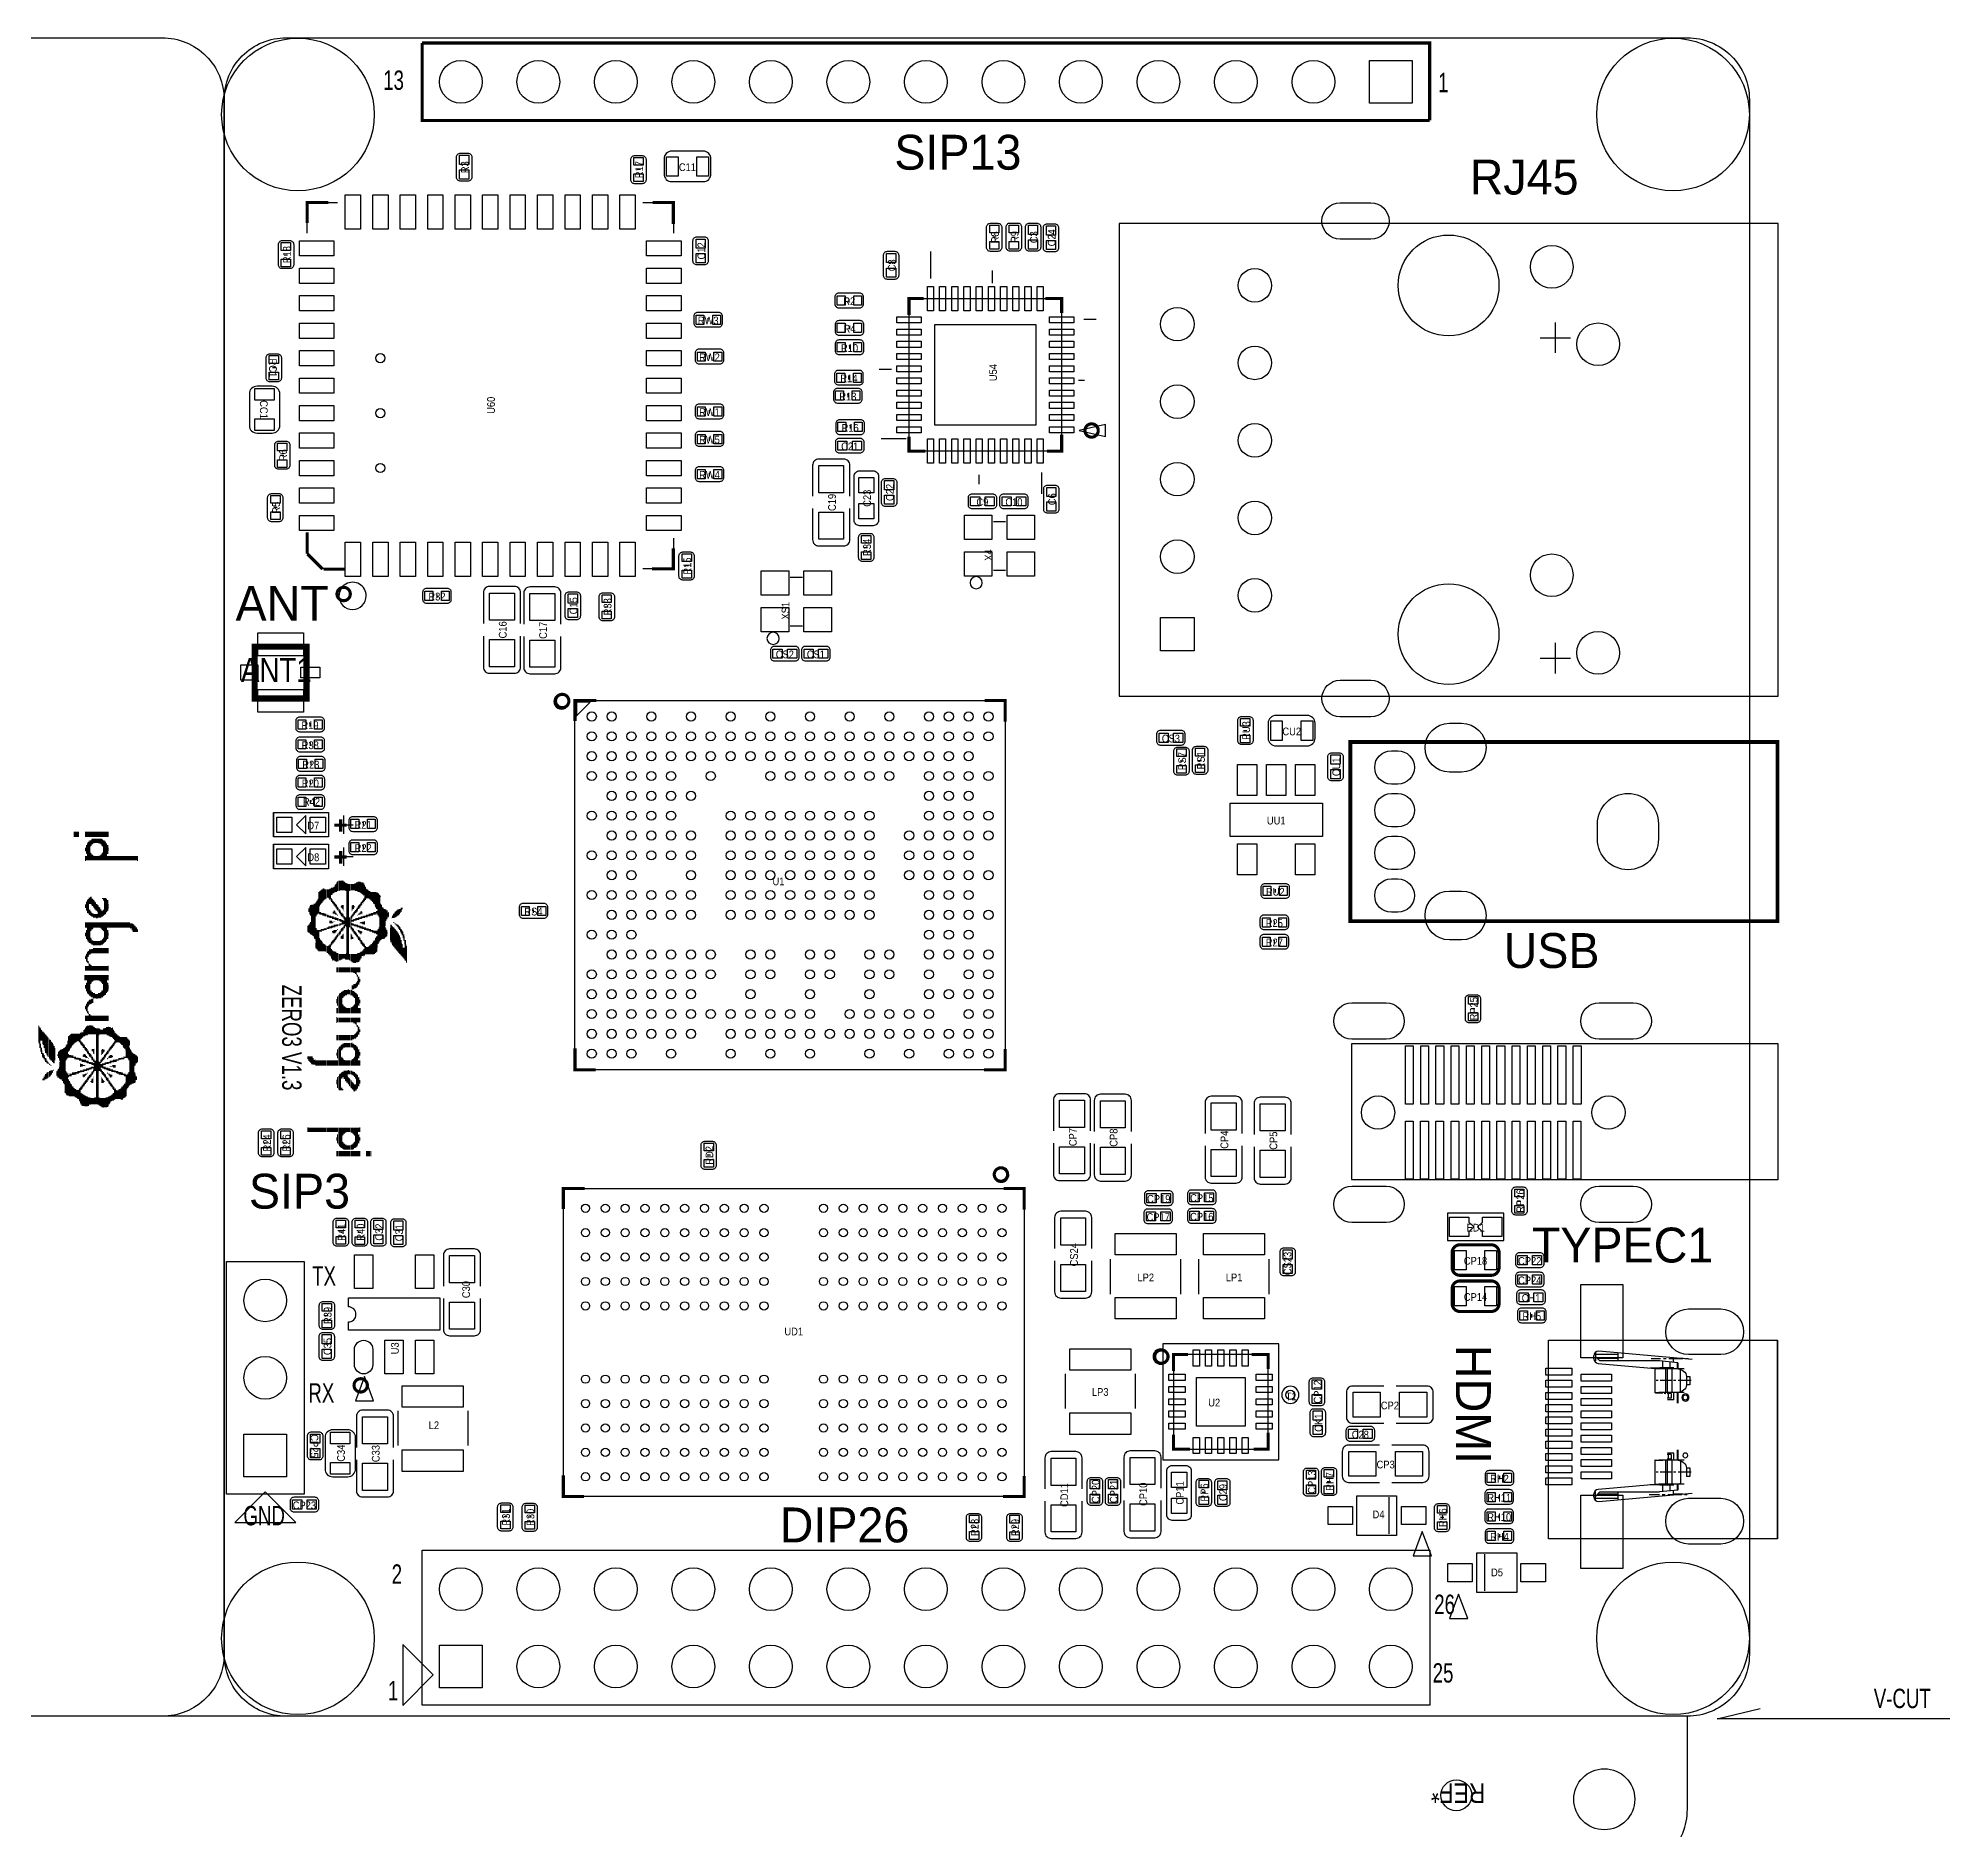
# Model space of a CAD drawing. Extents: x 0 to 107, y 0 to 124.
# Drawn here: x 43.9 to 106.5, y 1.4 to 60.1 of the extents above; entities that cross this region are included whole.
import ezdxf
from ezdxf.enums import TextEntityAlignment as Align

# ---------------------------------------------------------------- set-up
doc = ezdxf.new("R2010")
doc.units = 0
for name, color, linetype in [('BG_OUTLINE', 254, 'CONTINUOUS'), ('BG_SILKSCREEN_TOP', 3, 'CONTINUOUS'), ('PG_SILKSCREEN_TOP', 6, 'CONTINUOUS'), ('PIN_TOP', 80, 'CONTINUOUS'), ('RD_DISPLAY_TOP', 142, 'CONTINUOUS'), ('RD_SILKSCREEN_TOP', 142, 'CONTINUOUS')]:
    doc.layers.add(name, color=color, linetype=linetype)

msp = doc.modelspace()

# ---------------------------------------------------------------- texts
at = {"layer": 'BG_OUTLINE', "width": 0.72}
msp.add_text('V-CUT', height=0.635, dxfattribs=at).set_placement((104.042464, 5.34797))
at = {"layer": 'BG_SILKSCREEN_TOP', "width": 0.72}
for s, p in [('13', (55.1942, 58.3819)), ('1', (89.7636, 58.3057)), ('TX', (52.866798, 19.195288)), ('RX', (52.7431, 15.35938)), ('GND', (50.614834, 11.338052)), ('2', (55.4736, 9.4234)), ('26', (89.6366, 8.4328)), ('25', (89.5858, 6.1849)), ('1', (55.3466, 5.6007))]:
    msp.add_text(s, height=0.635, dxfattribs=at).set_placement(p)
at = {"layer": 'BG_SILKSCREEN_TOP'}
msp.add_text('ANT', height=1.143, dxfattribs=at).set_placement((50.3555, 40.9829))
at = {"layer": 'BG_SILKSCREEN_TOP', "width": 0.72}
msp.add_text('ZERO3 V1.3', height=0.635, rotation=270, dxfattribs=at).set_placement((51.883818, 29.0576))
at = {"layer": 'RD_DISPLAY_TOP'}
for s, p in [('SIP13', (71.9455, 55.7657)), ('USB', (91.9099, 29.6037))]:
    msp.add_text(s, height=1.143, dxfattribs=at).set_placement(p)
for s, p in [('RJ45', (92.583, 54.9529)), ('SIP3', (52.451, 21.717)), ('TYPEC1', (95.8088, 19.9517)), ('DIP26', (70.312534, 10.77976))]:
    msp.add_text(s, height=1.143, dxfattribs=at).set_placement(p, align=Align.CENTER)
msp.add_text('HDMI', height=1.143, rotation=270, dxfattribs=at).set_placement((90.350086, 15.29715), align=Align.CENTER)
at = {"layer": 'RD_SILKSCREEN_TOP', "width": 0.9}
for s, rotation, p in [('R3', 90, (58.001154, 55.847996)), ('R17', 90, (63.71082, 55.767224)), ('R18', 90, (52.164488, 52.982368)), ('C12', 90, (65.748154, 53.104796)), ('R8', 90, (75.368912, 53.549296)), ('R9', 90, (76.01458, 53.55844)), ('C3', 90, (76.644246, 53.553868)), ('C24', 90, (77.229462, 53.534056)), ('C8', 90, (71.991728, 52.631594)), ('RC1', 270, (51.455066, 49.271428)), ('U54', 90, (75.307952, 49.115218)), ('U60', 90, (58.855102, 48.044608)), ('CC1', 270, (51.1556, 47.904654)), ('R6', 90, (52.041298, 46.409102)), ('C19', 90, (70.028816, 44.860972)), ('C23', 90, (71.179944, 44.998132)), ('C22', 90, (71.92772, 45.188378)), ('C6', 90, (77.240638, 44.966128)), ('R5', 90, (51.810158, 44.689268)), ('R34', 90, (71.17715, 43.388026)), ('X4', 90, (75.160378, 43.135804)), ('R15', 90, (65.289176, 42.776648)), ('C15', 90, (61.55944, 41.474136)), ('R33', 90, (62.675262, 41.442386)), ('XS1', 90, (68.504816, 41.311576)), ('C16', 90, (59.238388, 40.684958)), ('C17', 90, (60.561474, 40.669464)), ('RU3', 90, (83.601052, 37.385752)), ('RS7', 90, (81.50479, 36.382706)), ('RS1', 90, (82.119216, 36.409884)), ('CU1', 90, (86.55431, 36.19627)), ('RP25', 90, (91.059762, 28.267152)), ('R24', 90, (51.51374, 23.870666)), ('R26', 90, (52.14874, 23.870666)), ('CP7', 90, (77.92085, 24.06142)), ('CP8', 90, (79.257652, 24.044148)), ('CP4', 90, (82.88782, 23.975568)), ('CP5', 90, (84.493862, 23.945596)), ('RD2', 90, (66.01206, 23.463504)), ('RP26', 90, (92.584016, 21.96719)), ('R41', 90, (53.957728, 20.942808)), ('R40', 90, (54.582568, 20.945348)), ('C32', 90, (55.189374, 20.94738)), ('C31', 90, (55.844948, 20.926552)), ('CS24', 90, (77.958188, 20.20697)), ('R39', 90, (53.502814, 18.213324)), ('C35', 90, (53.49748, 17.198086)), ('U3', 90, (55.704994, 17.138904)), ('CP12', 90, (85.943948, 15.714472)), ('CK1', 90, (85.972904, 14.701012)), ('CP25', 270, (52.813458, 13.93952)), ('C34', 90, (53.940202, 13.704316)), ('C33', 90, (55.077614, 13.689076)), ('CD11', 90, (77.641196, 12.330938)), ('CP20', 90, (78.669134, 12.449302)), ('CP21', 90, (79.261462, 12.449302)), ('CP10', 90, (80.229202, 12.355322)), ('CP11', 90, (81.428082, 12.40028)), ('RP6', 90, (82.235548, 12.41425)), ('C29', 90, (82.847434, 12.412472)), ('CP13', 90, (85.750654, 12.756642)), ('RH7', 90, (86.342474, 12.77493)), ('R31', 90, (59.346846, 11.61034)), ('R30', 90, (60.1472, 11.600688)), ('R28', 90, (74.706988, 11.269726)), ('R29', 90, (76.034646, 11.265916)), ('RH6', 90, (90.043762, 11.58875))]:
    msp.add_text(s, height=0.254, rotation=rotation, dxfattribs=at).set_placement(p, align=Align.CENTER)
for s, p in [('C11', (65.1637, 55.720996)), ('R2', (70.46722, 51.327812)), ('RW3', (65.845182, 50.69713)), ('R4', (70.476364, 50.428144)), ('RW2', (65.88633, 49.491392)), ('R10', (70.476364, 49.793144)), ('R14', (70.456806, 48.798734)), ('R13', (70.423278, 48.204628)), ('RW1', (65.88633, 47.691548)), ('RW5', (65.88633, 46.791372)), ('R16', (70.497954, 47.176436)), ('C21', (70.482206, 46.56963)), ('RW4', (65.88633, 45.63745)), ('C9', (74.830178, 44.744386)), ('C10', (75.86345, 44.744386)), ('R32', (56.956706, 41.648126)), ('CS2', (68.357242, 39.753032)), ('CS1', (69.373242, 39.753032)), ('R19', (52.798218, 37.432996)), ('R38', (52.805584, 36.775898)), ('CS3', (81.007204, 36.995354)), ('CU2', (84.967572, 37.22878)), ('R23', (52.82438, 36.141152)), ('R20', (52.807362, 35.524948)), ('R42', (52.845462, 34.92246)), ('UU1', (84.459318, 34.30778)), ('D7', (52.905406, 34.144458)), ('R21', (54.538626, 34.16808)), ('D8', (52.905406, 33.104328)), ('R22', (54.538626, 33.40608)), ('U1', (68.147438, 32.314642)), ('RU2', (84.428838, 31.974282)), ('RS4', (60.11799, 31.32455)), ('R25', (84.398104, 30.947868)), ('R27', (84.398104, 30.312868)), ('CP19', (80.60944, 21.909786)), ('CP15', (82.020156, 21.936456)), ('CP17', (80.592168, 21.312886)), ('CP16', (82.020156, 21.326856)), ('ED1', (90.993722, 20.966176)), ('CP18', (90.989912, 19.87931)), ('CP22', (92.768166, 19.875246)), ('LP2', (80.182974, 19.33448)), ('LP1', (83.078574, 19.33448)), ('CP24', (92.768166, 19.240246)), ('CP14', (90.989912, 18.6944)), ('CH1', (92.809314, 18.66011)), ('RH5', (92.836238, 18.06575)), ('UD1', (68.64858, 17.5641)), ('LP3', (78.691994, 15.581884)), ('T1', (84.94903, 15.43558)), ('U2', (82.426556, 15.23492)), ('CP2', (88.183974, 15.138146)), ('L2', (56.856376, 14.489684)), ('C28', (87.214964, 14.18336)), ('CP3', (88.045798, 13.203428)), ('RH2', (91.77655, 12.740386)), ('CP23', (52.613052, 11.866118)), ('RH11', (91.76766, 12.116054)), ('D4', (87.81161, 11.567414)), ('RH10', (91.76766, 11.481054)), ('RH4', (91.776804, 10.835386)), ('D5', (91.69527, 9.669018))]:
    msp.add_text(s, height=0.254, dxfattribs=at).set_placement(p, align=Align.CENTER)
at = {"layer": 'RD_SILKSCREEN_TOP', "width": 0.858521}
msp.add_text('ANT1', height=0.78994, dxfattribs=at).set_placement((50.53457, 38.97503))
at = {"layer": 'RD_SILKSCREEN_TOP'}
for s, height, rotation, width, p in [('CS23', 0.254, 90, 0.9, (84.956904, 19.537426)), ('C30', 0.254, 90, 0.9, (58.039508, 18.783808)), ('REF*', 0.64008, 180, 0.873016, (91.313, 2.879598))]:
    msp.add_text(s, height=height, rotation=rotation, dxfattribs=dict(at, width=width)).set_placement(p)

# ---------------------------------------------------------------- linework, layer by layer
at = {"layer": 'BG_OUTLINE'}
for points in [[(0, 7.112), (0, 58.059066, -0.414214), (2.032, 60.091066), (47.950882, 60.091066, -0.414214), (49.982882, 58.059066), (49.982882, 7.112, -0.414214), (47.950882, 5.08), (2.032, 5.08, -0.414214), (0, 7.112)], [(49.982882, 7.112), (49.982882, 58.059066, -0.414214), (52.014882, 60.091066), (97.933764, 60.091066, -0.414214), (99.965764, 58.059066), (99.965764, 7.112, -0.414214), (97.933764, 5.08), (2.032, 5.08), (2.032, 2.032, 0.414214), (4.064, 0), (95.901764, 0, 0.414214), (97.933764, 2.032), (97.933764, 5.08)], [(99.965764, 7.112, -0.414214), (97.933764, 5.08), (52.014882, 5.08, -0.414214), (49.982882, 7.112)]]:
    msp.add_lwpolyline(points, format="xyb", dxfattribs=at)
msp.add_lwpolyline([(106.531664, 5.001514), (98.911664, 5.001514), (100.319078, 5.337048)], dxfattribs=at)
at = {"layer": 'BG_SILKSCREEN_TOP'}
for points, const_width in [([(53.400452, 54.687724), (52.702714, 54.687724), (52.702714, 54.013862)], 0.1016), ([(64.70269, 53.989986), (64.70269, 54.687724), (64.028828, 54.687724)], 0.1016), ([(72.900794, 51.54295), (72.426576, 51.54295), (72.426576, 51.003962)], 0.1016), ([(77.42682, 51.068732), (77.42682, 51.54295), (76.887832, 51.54295)], 0.1016), ([(72.426576, 47.016924), (72.426576, 46.542706), (72.965564, 46.542706)], 0.1016), ([(76.952602, 46.542706), (77.42682, 46.542706), (77.42682, 47.081694)], 0.1016), ([(52.705, 43.186858), (52.705, 43.884596)], 0.1016), ([(52.712366, 43.172634), (53.205888, 42.679112)], 0.1016), ([(64.004952, 42.687748), (64.70269, 42.687748), (64.70269, 43.36161)], 0.1016), ([(53.245258, 42.672), (53.942996, 42.672)], 0.1016), ([(62.177422, 38.369494), (61.479684, 38.369494), (61.479684, 37.695632)], 0.1016), ([(75.579732, 37.671756), (75.579732, 38.369494), (74.90587, 38.369494)], 0.1016), ([(53.80228, 34.068512), (53.80228, 34.478976)], 0.1016), ([(45.062902, 33.894014), (45.062902, 34.06775)], 0.017272), ([(45.080428, 33.894014), (45.080428, 34.06775)], 0.017272), ([(45.0977, 33.894014), (45.0977, 34.06775)], 0.017272), ([(45.114972, 33.894014), (45.114972, 34.06775)], 0.017272), ([(45.132498, 33.894014), (45.132498, 34.06775)], 0.017272), ([(45.14977, 33.894014), (45.14977, 34.06775)], 0.017272), ([(45.167296, 33.894014), (45.167296, 34.06775)], 0.017272), ([(45.184568, 33.894014), (45.184568, 34.06775)], 0.017272), ([(45.20184, 33.894014), (45.20184, 34.06775)], 0.017272), ([(45.219366, 33.894014), (45.219366, 34.06775)], 0.017272), ([(45.427646, 33.894014), (45.427646, 34.06775)], 0.017272), ([(45.445172, 33.894014), (45.445172, 34.06775)], 0.017272), ([(45.462444, 33.894014), (45.462444, 34.06775)], 0.017272), ([(45.479716, 33.894014), (45.479716, 34.06775)], 0.017272), ([(45.497242, 33.894014), (45.497242, 34.06775)], 0.017272), ([(45.514514, 33.894014), (45.514514, 34.06775)], 0.017272), ([(45.53204, 33.894014), (45.53204, 34.06775)], 0.017272), ([(45.549312, 33.894014), (45.549312, 34.06775)], 0.017272), ([(45.566584, 33.894014), (45.566584, 34.06775)], 0.017272), ([(45.58411, 33.894014), (45.58411, 34.06775)], 0.017272), ([(45.601382, 33.894014), (45.601382, 34.06775)], 0.017272), ([(45.618908, 33.894014), (45.618908, 34.06775)], 0.017272), ([(45.63618, 33.894014), (45.63618, 34.06775)], 0.017272), ([(45.63618, 33.615884), (45.63618, 33.824418)], 0.017272), ([(45.653452, 33.894014), (45.653452, 34.06775)], 0.017272), ([(45.653452, 33.650682), (45.653452, 33.841944)], 0.017272), ([(45.670978, 33.894014), (45.670978, 34.06775)], 0.017272), ([(45.670978, 33.650682), (45.670978, 33.841944)], 0.017272), ([(45.68825, 33.894014), (45.68825, 34.06775)], 0.017272), ([(45.68825, 33.68548), (45.68825, 33.841944)], 0.017272), ([(45.705776, 33.894014), (45.705776, 34.06775)], 0.017272), ([(45.705776, 33.68548), (45.705776, 33.841944)], 0.017272), ([(45.723048, 33.894014), (45.723048, 34.06775)], 0.017272), ([(45.723048, 33.68548), (45.723048, 33.841944)], 0.017272), ([(45.74032, 33.894014), (45.74032, 34.06775)], 0.017272), ([(45.74032, 33.702752), (45.74032, 33.841944)], 0.017272), ([(45.757846, 33.894014), (45.757846, 34.06775)], 0.017272), ([(45.757846, 33.702752), (45.757846, 33.841944)], 0.017272), ([(45.775118, 33.894014), (45.775118, 34.06775)], 0.017272), ([(45.775118, 33.702752), (45.775118, 33.841944)], 0.017272), ([(45.792644, 33.894014), (45.792644, 34.06775)], 0.017272), ([(45.792644, 33.702752), (45.792644, 33.841944)], 0.017272), ([(45.809916, 33.894014), (45.809916, 34.06775)], 0.017272), ([(45.809916, 33.702752), (45.809916, 33.841944)], 0.017272), ([(45.827188, 33.894014), (45.827188, 34.06775)], 0.017272), ([(45.827188, 33.702752), (45.827188, 33.841944)], 0.017272), ([(45.844714, 33.894014), (45.844714, 34.06775)], 0.017272), ([(45.844714, 33.702752), (45.844714, 33.841944)], 0.017272), ([(45.861986, 33.894014), (45.861986, 34.06775)], 0.017272), ([(45.861986, 33.702752), (45.861986, 33.841944)], 0.017272), ([(45.879512, 33.894014), (45.879512, 34.06775)], 0.017272), ([(45.879512, 33.668208), (45.879512, 33.841944)], 0.017272), ([(45.896784, 33.894014), (45.896784, 34.06775)], 0.017272), ([(45.896784, 33.68548), (45.896784, 33.841944)], 0.017272), ([(45.914056, 33.894014), (45.914056, 34.06775)], 0.017272), ([(45.914056, 33.68548), (45.914056, 33.841944)], 0.017272), ([(45.931582, 33.894014), (45.931582, 34.06775)], 0.017272), ([(45.931582, 33.650682), (45.931582, 33.841944)], 0.017272), ([(45.948854, 33.894014), (45.948854, 34.06775)], 0.017272), ([(45.948854, 33.650682), (45.948854, 33.841944)], 0.017272), ([(45.96638, 33.894014), (45.96638, 34.06775)], 0.017272), ([(45.96638, 33.615884), (45.96638, 33.841944)], 0.017272), ([(45.983652, 33.894014), (45.983652, 34.06775)], 0.017272), ([(45.983652, 33.598612), (45.983652, 33.824418)], 0.017272), ([(46.000924, 33.894014), (46.000924, 34.06775)], 0.017272), ([(46.000924, 33.58134), (46.000924, 33.824418)], 0.017272), ([(46.01845, 33.894014), (46.01845, 34.06775)], 0.017272), ([(46.035722, 33.894014), (46.035722, 34.06775)], 0.017272), ([(46.053248, 33.894014), (46.053248, 34.06775)], 0.017272), ([(46.07052, 33.894014), (46.07052, 34.06775)], 0.017272), ([(46.087792, 33.894014), (46.087792, 34.06775)], 0.017272), ([(46.105318, 33.894014), (46.105318, 34.06775)], 0.017272), ([(46.12259, 33.894014), (46.12259, 34.06775)], 0.017272), ([(46.140116, 33.894014), (46.140116, 34.06775)], 0.017272), ([(46.157388, 33.894014), (46.157388, 34.06775)], 0.017272), ([(46.17466, 33.894014), (46.17466, 34.06775)], 0.017272), ([(46.192186, 33.894014), (46.192186, 34.06775)], 0.017272), ([(53.597556, 34.28365), (53.99278, 34.28365)], 0.1016), ([(45.427646, 33.442148), (45.427646, 33.546542)], 0.017272), ([(45.427646, 33.112202), (45.427646, 33.268412)], 0.017272), ([(45.445172, 33.424876), (45.445172, 33.546542)], 0.017272), ([(45.445172, 33.112202), (45.445172, 33.268412)], 0.017272), ([(45.462444, 33.338008), (45.462444, 33.63341)], 0.017272), ([(45.462444, 33.129474), (45.462444, 33.268412)], 0.017272), ([(45.479716, 33.35528), (45.479716, 33.63341)], 0.017272), ([(45.479716, 33.129474), (45.479716, 33.268412)], 0.017272), ([(45.497242, 33.129474), (45.497242, 33.68548)], 0.017272), ([(45.514514, 33.129474), (45.514514, 33.73755)], 0.017272), ([(45.53204, 33.129474), (45.53204, 33.73755)], 0.017272), ([(45.549312, 33.129474), (45.549312, 33.772348)], 0.017272), ([(45.566584, 33.772348), (45.566584, 33.78962)], 0.017272), ([(45.566584, 33.129474), (45.566584, 33.755076)], 0.017272), ([(45.58411, 33.129474), (45.58411, 33.78962)], 0.017272), ([(45.601382, 33.58134), (45.601382, 33.78962)], 0.017272), ([(45.601382, 33.129474), (45.601382, 33.390078)], 0.017272), ([(45.618908, 33.598612), (45.618908, 33.78962)], 0.017272), ([(45.618908, 33.129474), (45.618908, 33.372806)], 0.017272), ([(45.63618, 33.129474), (45.63618, 33.35528)], 0.017272), ([(45.653452, 33.129474), (45.653452, 33.320736)], 0.017272), ([(45.670978, 33.129474), (45.670978, 33.320736)], 0.017272), ([(45.68825, 33.129474), (45.68825, 33.285938)], 0.017272), ([(45.705776, 33.129474), (45.705776, 33.285938)], 0.017272), ([(45.723048, 33.129474), (45.723048, 33.285938)], 0.017272), ([(45.74032, 33.129474), (45.74032, 33.268412)], 0.017272), ([(45.757846, 33.129474), (45.757846, 33.268412)], 0.017272), ([(45.775118, 33.129474), (45.775118, 33.268412)], 0.017272), ([(45.792644, 33.129474), (45.792644, 33.268412)], 0.017272), ([(45.809916, 33.129474), (45.809916, 33.268412)], 0.017272), ([(45.827188, 33.129474), (45.827188, 33.268412)], 0.017272), ([(45.844714, 33.129474), (45.844714, 33.268412)], 0.017272), ([(45.861986, 33.129474), (45.861986, 33.268412)], 0.017272), ([(45.879512, 33.129474), (45.879512, 33.285938)], 0.017272), ([(45.896784, 33.129474), (45.896784, 33.285938)], 0.017272), ([(45.914056, 33.129474), (45.914056, 33.285938)], 0.017272), ([(45.931582, 33.129474), (45.931582, 33.320736)], 0.017272), ([(45.948854, 33.129474), (45.948854, 33.320736)], 0.017272), ([(45.96638, 33.129474), (45.96638, 33.35528)], 0.017272), ([(45.983652, 33.129474), (45.983652, 33.372806)], 0.017272), ([(46.000924, 33.129474), (46.000924, 33.390078)], 0.017272), ([(46.01845, 33.129474), (46.01845, 33.78962)], 0.017272), ([(46.035722, 33.129474), (46.035722, 33.78962)], 0.017272), ([(46.053248, 33.129474), (46.053248, 33.78962)], 0.017272), ([(46.07052, 33.129474), (46.07052, 33.755076)], 0.017272), ([(46.087792, 33.129474), (46.087792, 33.755076)], 0.017272), ([(46.105318, 33.129474), (46.105318, 33.720278)], 0.017272), ([(46.12259, 33.129474), (46.12259, 33.68548)], 0.017272), ([(46.140116, 33.129474), (46.140116, 33.68548)], 0.017272), ([(46.157388, 33.338008), (46.157388, 33.63341)], 0.017272), ([(46.157388, 33.129474), (46.157388, 33.268412)], 0.017272), ([(46.17466, 33.338008), (46.17466, 33.63341)], 0.017272), ([(46.17466, 33.129474), (46.17466, 33.268412)], 0.017272), ([(46.192186, 33.442148), (46.192186, 33.546542)], 0.017272), ([(46.192186, 33.129474), (46.192186, 33.268412)], 0.017272), ([(46.209458, 33.129474), (46.209458, 33.268412)], 0.017272), ([(46.226984, 33.129474), (46.226984, 33.268412)], 0.017272), ([(46.244256, 33.129474), (46.244256, 33.268412)], 0.017272), ([(46.261528, 33.129474), (46.261528, 33.268412)], 0.017272), ([(46.279054, 33.129474), (46.279054, 33.268412)], 0.017272), ([(46.296326, 33.129474), (46.296326, 33.268412)], 0.017272), ([(46.313852, 33.129474), (46.313852, 33.268412)], 0.017272), ([(46.331124, 33.129474), (46.331124, 33.268412)], 0.017272), ([(46.34865, 33.129474), (46.34865, 33.268412)], 0.017272), ([(46.365922, 33.129474), (46.365922, 33.268412)], 0.017272), ([(46.383194, 33.129474), (46.383194, 33.268412)], 0.017272), ([(46.40072, 33.129474), (46.40072, 33.268412)], 0.017272), ([(46.417992, 33.129474), (46.417992, 33.268412)], 0.017272), ([(46.435518, 33.129474), (46.435518, 33.268412)], 0.017272), ([(46.45279, 33.129474), (46.45279, 33.268412)], 0.017272), ([(46.470062, 33.129474), (46.470062, 33.268412)], 0.017272), ([(46.487588, 33.129474), (46.487588, 33.268412)], 0.017272), ([(46.50486, 33.129474), (46.50486, 33.268412)], 0.017272), ([(46.522386, 33.129474), (46.522386, 33.268412)], 0.017272), ([(46.539658, 33.129474), (46.539658, 33.268412)], 0.017272), ([(46.55693, 33.129474), (46.55693, 33.268412)], 0.017272), ([(46.574456, 33.129474), (46.574456, 33.268412)], 0.017272), ([(46.591728, 33.129474), (46.591728, 33.268412)], 0.017272), ([(46.609254, 33.129474), (46.609254, 33.268412)], 0.017272), ([(46.626526, 33.129474), (46.626526, 33.268412)], 0.017272), ([(46.643798, 33.129474), (46.643798, 33.268412)], 0.017272), ([(46.661324, 33.129474), (46.661324, 33.268412)], 0.017272), ([(46.678596, 33.129474), (46.678596, 33.268412)], 0.017272), ([(46.696122, 33.129474), (46.696122, 33.268412)], 0.017272), ([(46.713394, 33.129474), (46.713394, 33.268412)], 0.017272), ([(46.730666, 33.129474), (46.730666, 33.268412)], 0.017272), ([(46.748192, 33.129474), (46.748192, 33.268412)], 0.017272), ([(46.765464, 33.129474), (46.765464, 33.268412)], 0.017272), ([(46.78299, 33.129474), (46.78299, 33.268412)], 0.017272), ([(46.800262, 33.129474), (46.800262, 33.268412)], 0.017272), ([(46.817534, 33.129474), (46.817534, 33.268412)], 0.017272), ([(46.83506, 33.129474), (46.83506, 33.268412)], 0.017272), ([(46.852332, 33.129474), (46.852332, 33.268412)], 0.017272), ([(46.869858, 33.129474), (46.869858, 33.268412)], 0.017272), ([(46.88713, 33.129474), (46.88713, 33.268412)], 0.017272), ([(46.904402, 33.129474), (46.904402, 33.268412)], 0.017272), ([(46.921928, 33.129474), (46.921928, 33.268412)], 0.017272), ([(46.9392, 33.129474), (46.9392, 33.268412)], 0.017272), ([(46.956726, 33.129474), (46.956726, 33.268412)], 0.017272), ([(46.973998, 33.129474), (46.973998, 33.268412)], 0.017272), ([(46.99127, 33.129474), (46.99127, 33.268412)], 0.017272), ([(47.008796, 33.129474), (47.008796, 33.268412)], 0.017272), ([(47.026068, 33.129474), (47.026068, 33.268412)], 0.017272), ([(47.043594, 33.129474), (47.043594, 33.268412)], 0.017272), ([(47.060866, 33.129474), (47.060866, 33.268412)], 0.017272), ([(47.078138, 33.129474), (47.078138, 33.268412)], 0.017272), ([(47.095664, 33.129474), (47.095664, 33.268412)], 0.017272), ([(47.112936, 33.129474), (47.112936, 33.268412)], 0.017272), ([(47.130462, 33.112202), (47.130462, 33.268412)], 0.017272), ([(47.147734, 33.112202), (47.147734, 33.268412)], 0.017272), ([(53.597556, 33.24225), (53.99278, 33.24225)], 0.1016), ([(53.80228, 33.027112), (53.80228, 33.437576)], 0.1016), ([(45.618908, 31.704788), (45.618908, 31.94812)], 0.017272), ([(53.07838, 32.096964), (53.07838, 31.384748)], 0.017272), ([(53.095906, 32.096964), (53.095906, 31.384748)], 0.017272), ([(53.113178, 32.131762), (53.113178, 31.62808)], 0.017272), ([(53.130704, 32.131762), (53.130704, 31.68015)], 0.017272), ([(53.147976, 32.149288), (53.147976, 31.68015)], 0.017272), ([(53.165248, 32.16656), (53.165248, 31.714948)], 0.017272), ([(53.182774, 32.16656), (53.182774, 31.73222)], 0.017272), ([(53.200046, 32.183832), (53.200046, 31.749492)], 0.017272), ([(53.217572, 32.21863), (53.217572, 31.78429)], 0.017272), ([(53.234844, 32.21863), (53.234844, 31.78429)], 0.017272), ([(53.252116, 32.201358), (53.252116, 31.819088)], 0.017272), ([(53.269642, 32.201358), (53.269642, 31.83636)], 0.017272), ([(53.286914, 32.183832), (53.286914, 31.853886)], 0.017272), ([(53.30444, 32.183832), (53.30444, 31.853886)], 0.017272), ([(53.321712, 32.183832), (53.321712, 31.871158)], 0.017272), ([(53.338984, 32.183832), (53.338984, 31.871158)], 0.017272), ([(53.35651, 32.183832), (53.35651, 31.905956)], 0.017272), ([(53.373782, 32.183832), (53.373782, 31.905956)], 0.017272), ([(53.391308, 32.183832), (53.391308, 31.905956)], 0.017272), ([(53.40858, 32.183832), (53.40858, 31.888684)], 0.017272), ([(53.425852, 32.183832), (53.425852, 31.871158)], 0.017272), ([(53.443378, 32.201358), (53.443378, 31.83636)], 0.017272), ([(53.46065, 32.201358), (53.46065, 31.853886)], 0.017272), ([(53.478176, 32.21863), (53.478176, 31.801816)], 0.017272), ([(53.495448, 32.236156), (53.495448, 31.992824)], 0.017272), ([(53.51272, 32.236156), (53.51272, 31.992824)], 0.017272), ([(53.530246, 32.236156), (53.530246, 32.010096)], 0.017272), ([(53.547518, 32.236156), (53.547518, 32.044894)], 0.017272), ([(53.565044, 32.253428), (53.565044, 32.044894)], 0.017272), ([(53.582316, 32.2707), (53.582316, 32.06242)], 0.017272), ([(53.599842, 32.2707), (53.599842, 32.079692)], 0.017272), ([(53.617114, 32.323024), (53.617114, 32.079692)], 0.017272), ([(53.634386, 32.357568), (53.634386, 32.096964)], 0.017272), ([(53.651912, 32.357568), (53.651912, 32.096964)], 0.017272), ([(53.669184, 32.409892), (53.669184, 32.096964)], 0.017272), ([(53.68671, 32.444436), (53.68671, 32.11449)], 0.017272), ([(53.703982, 32.444436), (53.703982, 32.131762)], 0.017272), ([(53.721254, 32.461962), (53.721254, 32.131762)], 0.017272), ([(53.73878, 32.461962), (53.73878, 32.131762)], 0.017272), ([(53.756052, 32.461962), (53.756052, 32.131762)], 0.017272), ([(53.773578, 32.461962), (53.773578, 32.149288)], 0.017272), ([(53.79085, 32.461962), (53.79085, 32.149288)], 0.017272), ([(53.808122, 32.461962), (53.808122, 32.149288)], 0.017272), ([(53.825648, 32.461962), (53.825648, 32.149288)], 0.017272), ([(53.84292, 32.479234), (53.84292, 32.149288)], 0.017272), ([(53.860446, 32.461962), (53.860446, 32.149288)], 0.017272), ([(53.877718, 32.461962), (53.877718, 32.149288)], 0.017272), ([(53.89499, 32.461962), (53.89499, 32.149288)], 0.017272), ([(53.912516, 32.427164), (53.912516, 32.149288)], 0.017272), ([(53.929788, 32.427164), (53.929788, 32.149288)], 0.017272), ([(53.947314, 32.409892), (53.947314, 32.149288)], 0.017272), ([(53.964586, 32.392366), (53.964586, 32.131762)], 0.017272), ([(53.981858, 32.392366), (53.981858, 32.131762)], 0.017272), ([(53.999384, 32.375094), (53.999384, 29.873194)], 0.017272), ([(54.016656, 32.375094), (54.016656, 29.873194)], 0.017272), ([(54.034182, 32.357568), (54.034182, 29.873194)], 0.017272), ([(54.051454, 32.357568), (54.051454, 29.873194)], 0.017272), ([(54.068726, 32.357568), (54.068726, 29.873194)], 0.017272), ([(54.086252, 32.357568), (54.086252, 32.131762)], 0.017272), ([(54.103524, 32.357568), (54.103524, 32.131762)], 0.017272), ([(54.12105, 32.357568), (54.12105, 32.131762)], 0.017272), ([(54.138322, 32.357568), (54.138322, 32.149288)], 0.017272), ([(54.155594, 32.357568), (54.155594, 32.149288)], 0.017272), ([(54.17312, 32.357568), (54.17312, 32.149288)], 0.017272), ([(54.190392, 32.357568), (54.190392, 32.149288)], 0.017272), ([(54.207918, 32.357568), (54.207918, 32.149288)], 0.017272), ([(54.22519, 32.357568), (54.22519, 32.149288)], 0.017272), ([(54.242462, 32.357568), (54.242462, 32.149288)], 0.017272), ([(54.259988, 32.375094), (54.259988, 32.149288)], 0.017272), ([(54.27726, 32.375094), (54.27726, 32.131762)], 0.017272), ([(54.294786, 32.375094), (54.294786, 32.131762)], 0.017272), ([(54.312058, 32.409892), (54.312058, 32.131762)], 0.017272), ([(54.32933, 32.409892), (54.32933, 32.131762)], 0.017272), ([(54.346856, 32.409892), (54.346856, 32.11449)], 0.017272), ([(54.364128, 32.427164), (54.364128, 32.096964)], 0.017272), ([(54.381654, 32.427164), (54.381654, 32.096964)], 0.017272), ([(54.398926, 32.427164), (54.398926, 32.096964)], 0.017272), ([(54.416198, 32.427164), (54.416198, 32.079692)], 0.017272), ([(54.433724, 32.427164), (54.433724, 32.079692)], 0.017272), ([(54.450996, 32.427164), (54.450996, 32.06242)], 0.017272), ([(54.468522, 32.409892), (54.468522, 32.044894)], 0.017272), ([(54.485794, 32.409892), (54.485794, 32.044894)], 0.017272), ([(54.503066, 32.409892), (54.503066, 32.027622)], 0.017272), ([(54.520592, 32.409892), (54.520592, 32.010096)], 0.017272), ([(54.537864, 32.409892), (54.537864, 32.010096)], 0.017272), ([(54.55539, 32.375094), (54.55539, 31.975552)], 0.017272), ([(54.572662, 32.375094), (54.572662, 31.992824)], 0.017272), ([(54.590188, 32.323024), (54.590188, 31.801816)], 0.017272), ([(54.60746, 32.2707), (54.60746, 31.83636)], 0.017272), ([(54.624732, 32.253428), (54.624732, 31.83636)], 0.017272), ([(54.642258, 32.201358), (54.642258, 31.871158)], 0.017272), ([(54.65953, 32.183832), (54.65953, 31.888684)], 0.017272), ([(54.677056, 32.183832), (54.677056, 31.888684)], 0.017272), ([(54.694328, 32.16656), (54.694328, 31.888684)], 0.017272), ([(54.7116, 32.149288), (54.7116, 31.888684)], 0.017272), ([(54.729126, 32.131762), (54.729126, 31.871158)], 0.017272), ([(54.746398, 32.131762), (54.746398, 31.853886)], 0.017272), ([(54.763924, 32.131762), (54.763924, 31.853886)], 0.017272), ([(54.781196, 32.096964), (54.781196, 31.819088)], 0.017272), ([(54.798468, 32.096964), (54.798468, 31.819088)], 0.017272), ([(54.815994, 32.096964), (54.815994, 31.801816)], 0.017272), ([(54.833266, 32.096964), (54.833266, 31.767018)], 0.017272), ([(54.850792, 32.096964), (54.850792, 31.767018)], 0.017272), ([(54.868064, 32.096964), (54.868064, 31.73222)], 0.017272), ([(54.885336, 32.096964), (54.885336, 31.697422)], 0.017272), ([(54.902862, 32.096964), (54.902862, 31.697422)], 0.017272), ([(54.920134, 32.096964), (54.920134, 31.645352)], 0.017272), ([(54.93766, 32.096964), (54.93766, 31.593282)], 0.017272), ([(54.954932, 32.096964), (54.954932, 31.593282)], 0.017272), ([(54.972204, 32.079692), (54.972204, 31.541212)], 0.017272), ([(54.98973, 32.079692), (54.98973, 31.541212)], 0.017272), ([(55.007002, 32.079692), (55.007002, 31.34995)], 0.017272), ([(55.024528, 32.06242), (55.024528, 31.315152)], 0.017272), ([(55.0418, 32.06242), (55.0418, 31.315152)], 0.017272), ([(55.059072, 32.027622), (55.059072, 31.263082)], 0.017272), ([(55.076598, 31.992824), (55.076598, 30.48127)], 0.017272), ([(55.09387, 31.992824), (55.09387, 30.48127)], 0.017272), ([(55.111396, 31.958026), (55.111396, 31.940754)], 0.017272), ([(45.427646, 31.56585), (45.427646, 31.687516)], 0.017272), ([(45.445172, 31.56585), (45.445172, 31.687516)], 0.017272), ([(45.462444, 31.478982), (45.462444, 31.774384)], 0.017272), ([(45.479716, 31.478982), (45.479716, 31.774384)], 0.017272), ([(45.497242, 31.409386), (45.497242, 31.826454)], 0.017272), ([(45.514514, 31.392114), (45.514514, 31.861252)], 0.017272), ([(45.53204, 31.392114), (45.53204, 31.861252)], 0.017272), ([(45.549312, 31.357316), (45.549312, 31.913322)], 0.017272), ([(45.566584, 31.704788), (45.566584, 31.895796)], 0.017272), ([(45.566584, 31.340044), (45.566584, 31.51378)], 0.017272), ([(45.58411, 31.704788), (45.58411, 31.930594)], 0.017272), ([(45.58411, 31.340044), (45.58411, 31.51378)], 0.017272), ([(45.601382, 31.704788), (45.601382, 31.930594)], 0.017272), ([(45.601382, 31.305246), (45.601382, 31.461456)], 0.017272), ([(45.618908, 31.305246), (45.618908, 31.461456)], 0.017272), ([(45.63618, 31.66999), (45.63618, 31.930594)], 0.017272), ([(45.63618, 31.28772), (45.63618, 31.426912)], 0.017272), ([(45.653452, 31.635192), (45.653452, 31.878524)], 0.017272), ([(45.653452, 31.28772), (45.653452, 31.409386)], 0.017272), ([(45.670978, 31.635192), (45.670978, 31.878524)], 0.017272), ([(45.670978, 31.28772), (45.670978, 31.392114)], 0.017272), ([(45.68825, 31.61792), (45.68825, 31.861252)], 0.017272), ([(45.68825, 31.253176), (45.68825, 31.409386)], 0.017272), ([(45.705776, 31.583122), (45.705776, 31.826454)], 0.017272), ([(45.705776, 31.253176), (45.705776, 31.374588)], 0.017272), ([(45.723048, 31.56585), (45.723048, 31.826454)], 0.017272), ([(45.723048, 31.253176), (45.723048, 31.374588)], 0.017272), ([(45.74032, 31.531052), (45.74032, 31.791656)], 0.017272), ([(45.74032, 31.253176), (45.74032, 31.374588)], 0.017272), ([(45.757846, 31.531052), (45.757846, 31.774384)], 0.017272), ([(45.757846, 31.253176), (45.757846, 31.374588)], 0.017272), ([(45.775118, 31.496254), (45.775118, 31.756858)], 0.017272), ([(45.775118, 31.253176), (45.775118, 31.374588)], 0.017272), ([(45.792644, 31.478982), (45.792644, 31.704788)], 0.017272), ([(45.792644, 31.23565), (45.792644, 31.374588)], 0.017272), ([(45.809916, 31.478982), (45.809916, 31.704788)], 0.017272), ([(45.809916, 31.23565), (45.809916, 31.374588)], 0.017272), ([(45.827188, 31.444184), (45.827188, 31.687516)], 0.017272), ([(45.827188, 31.23565), (45.827188, 31.374588)], 0.017272), ([(45.844714, 31.253176), (45.844714, 31.652718)], 0.017272), ([(45.861986, 31.253176), (45.861986, 31.652718)], 0.017272), ([(45.879512, 31.253176), (45.879512, 31.600648)], 0.017272), ([(45.896784, 31.253176), (45.896784, 31.600648)], 0.017272), ([(45.914056, 31.253176), (45.914056, 31.583122)], 0.017272), ([(45.931582, 31.253176), (45.931582, 31.531052)], 0.017272), ([(45.948854, 31.253176), (45.948854, 31.531052)], 0.017272), ([(45.96638, 31.28772), (45.96638, 31.478982)], 0.017272), ([(45.983652, 31.861252), (45.983652, 31.895796)], 0.017272), ([(45.983652, 31.28772), (45.983652, 31.478982)], 0.017272), ([(46.000924, 31.861252), (46.000924, 31.895796)], 0.017272), ([(46.000924, 31.28772), (46.000924, 31.478982)], 0.017272), ([(46.01845, 31.808928), (46.01845, 31.895796)], 0.017272), ([(46.01845, 31.305246), (46.01845, 31.51378)], 0.017272), ([(46.035722, 31.808928), (46.035722, 31.895796)], 0.017272), ([(46.035722, 31.322518), (46.035722, 31.51378)], 0.017272), ([(46.053248, 31.340044), (46.053248, 31.895796)], 0.017272), ([(46.07052, 31.357316), (46.07052, 31.895796)], 0.017272), ([(46.087792, 31.357316), (46.087792, 31.895796)], 0.017272), ([(46.105318, 31.374588), (46.105318, 31.895796)], 0.017272), ([(46.12259, 31.426912), (46.12259, 31.878524)], 0.017272), ([(46.140116, 31.426912), (46.140116, 31.878524)], 0.017272), ([(46.157388, 31.461456), (46.157388, 31.826454)], 0.017272), ([(46.17466, 31.478982), (46.17466, 31.826454)], 0.017272), ([(46.192186, 31.548324), (46.192186, 31.704788)], 0.017272), ([(52.748434, 31.558484), (52.748434, 31.436818)], 0.017272), ([(52.765706, 31.558484), (52.765706, 31.436818)], 0.017272), ([(52.783232, 31.62808), (52.783232, 31.367222)], 0.017272), ([(52.800504, 31.662624), (52.800504, 31.315152)], 0.017272), ([(52.817776, 31.662624), (52.817776, 31.315152)], 0.017272), ([(52.835302, 31.662624), (52.835302, 30.707076)], 0.017272), ([(52.852574, 31.68015), (52.852574, 30.689804)], 0.017272), ([(52.8701, 31.68015), (52.8701, 30.672278)], 0.017272), ([(52.887372, 31.68015), (52.887372, 30.655006)], 0.017272), ([(52.904644, 31.68015), (52.904644, 30.655006)], 0.017272), ([(52.92217, 31.714948), (52.92217, 30.602936)], 0.017272), ([(52.939442, 31.714948), (52.939442, 30.568138)], 0.017272), ([(52.956968, 31.714948), (52.956968, 30.550866)], 0.017272), ([(52.97424, 31.73222), (52.97424, 30.498542)], 0.017272), ([(52.991512, 31.767018), (52.991512, 31.29788)], 0.017272), ([(53.009038, 31.78429), (53.009038, 31.29788)], 0.017272), ([(53.02631, 31.819088), (53.02631, 31.34995)], 0.017272), ([(53.043836, 31.819088), (53.043836, 31.34995)], 0.017272), ([(53.061108, 31.871158), (53.061108, 31.384748)], 0.017272), ([(53.113178, 31.436818), (53.113178, 31.34995)], 0.017272), ([(53.130704, 31.436818), (53.130704, 31.34995)], 0.017272), ([(53.147976, 31.436818), (53.147976, 31.34995)], 0.017272), ([(53.165248, 31.419546), (53.165248, 31.34995)], 0.017272), ([(53.182774, 31.40202), (53.182774, 31.34995)], 0.017272), ([(53.200046, 31.40202), (53.200046, 31.332678)], 0.017272), ([(53.217572, 31.40202), (53.217572, 31.315152)], 0.017272), ([(53.234844, 31.40202), (53.234844, 31.315152)], 0.017272), ([(53.252116, 31.40202), (53.252116, 31.315152)], 0.017272), ([(53.269642, 31.384748), (53.269642, 31.29788)], 0.017272), ([(53.286914, 31.384748), (53.286914, 31.29788)], 0.017272), ([(53.30444, 31.384748), (53.30444, 31.29788)], 0.017272), ([(53.321712, 31.384748), (53.321712, 31.29788)], 0.017272), ([(53.338984, 31.34995), (53.338984, 31.29788)], 0.017272), ([(53.35651, 31.34995), (53.35651, 31.263082)], 0.017272), ([(53.373782, 31.34995), (53.373782, 31.263082)], 0.017272), ([(53.391308, 31.34995), (53.391308, 31.263082)], 0.017272), ([(53.40858, 31.332678), (53.40858, 31.263082)], 0.017272), ([(53.425852, 31.315152), (53.425852, 31.263082)], 0.017272), ([(53.443378, 31.315152), (53.443378, 31.24581)], 0.017272), ([(53.46065, 31.315152), (53.46065, 31.24581)], 0.017272), ([(53.478176, 31.315152), (53.478176, 31.24581)], 0.017272), ([(53.495448, 31.888684), (53.495448, 31.767018)], 0.017272), ([(53.51272, 31.888684), (53.51272, 31.767018)], 0.017272), ([(53.530246, 31.853886), (53.530246, 31.73222)], 0.017272), ([(53.547518, 31.801816), (53.547518, 31.697422)], 0.017272), ([(53.547518, 31.454344), (53.547518, 31.384748)], 0.017272), ([(53.565044, 31.801816), (53.565044, 31.68015)], 0.017272), ([(53.565044, 31.454344), (53.565044, 31.384748)], 0.017272), ([(53.582316, 31.767018), (53.582316, 31.645352)], 0.017272), ([(53.582316, 31.488888), (53.582316, 31.384748)], 0.017272), ([(53.599842, 31.767018), (53.599842, 31.645352)], 0.017272), ([(53.599842, 31.488888), (53.599842, 31.384748)], 0.017272), ([(53.617114, 31.73222), (53.617114, 31.610554)], 0.017272), ([(53.617114, 31.471616), (53.617114, 31.367222)], 0.017272), ([(53.634386, 31.697422), (53.634386, 31.575756)], 0.017272), ([(53.634386, 31.419546), (53.634386, 31.34995)], 0.017272), ([(53.651912, 31.697422), (53.651912, 31.575756)], 0.017272), ([(53.651912, 31.419546), (53.651912, 31.34995)], 0.017272), ([(53.669184, 31.662624), (53.669184, 31.523686)], 0.017272), ([(53.669184, 31.384748), (53.669184, 31.34995)], 0.017272), ([(53.68671, 31.610554), (53.68671, 31.488888)], 0.017272), ([(53.68671, 31.34995), (53.68671, 31.332678)], 0.017272), ([(53.703982, 31.610554), (53.703982, 31.488888)], 0.017272), ([(53.703982, 31.34995), (53.703982, 31.315152)], 0.017272), ([(53.721254, 31.575756), (53.721254, 31.454344)], 0.017272), ([(53.73878, 31.575756), (53.73878, 31.454344)], 0.017272), ([(53.756052, 31.541212), (53.756052, 31.40202)], 0.017272), ([(53.773578, 31.488888), (53.773578, 31.367222)], 0.017272), ([(53.79085, 31.488888), (53.79085, 31.367222)], 0.017272), ([(53.808122, 31.62808), (53.808122, 31.593282)], 0.017272), ([(53.808122, 31.454344), (53.808122, 31.332678)], 0.017272), ([(53.825648, 31.645352), (53.825648, 31.575756)], 0.017272), ([(53.825648, 31.419546), (53.825648, 31.29788)], 0.017272), ([(53.84292, 31.662624), (53.84292, 31.558484)], 0.017272), ([(53.84292, 31.419546), (53.84292, 31.29788)], 0.017272), ([(53.860446, 31.662624), (53.860446, 31.523686)], 0.017272), ([(53.860446, 31.384748), (53.860446, 31.263082)], 0.017272), ([(53.877718, 31.662624), (53.877718, 31.523686)], 0.017272), ([(53.877718, 31.384748), (53.877718, 31.263082)], 0.017272), ([(53.89499, 31.662624), (53.89499, 31.471616)], 0.017272), ([(53.89499, 31.34995), (53.89499, 31.228284)], 0.017272), ([(53.912516, 31.454344), (53.912516, 31.436818)], 0.017272), ([(54.138322, 31.315152), (54.138322, 31.002478)], 0.017272), ([(54.155594, 31.454344), (54.155594, 31.436818)], 0.017272), ([(54.155594, 31.315152), (54.155594, 31.124144)], 0.017272), ([(54.17312, 31.645352), (54.17312, 31.471616)], 0.017272), ([(54.17312, 31.34995), (54.17312, 31.228284)], 0.017272), ([(54.190392, 31.662624), (54.190392, 31.523686)], 0.017272), ([(54.190392, 31.384748), (54.190392, 31.280354)], 0.017272), ([(54.207918, 31.662624), (54.207918, 31.523686)], 0.017272), ([(54.207918, 31.384748), (54.207918, 31.280354)], 0.017272), ([(54.22519, 31.662624), (54.22519, 31.541212)], 0.017272), ([(54.22519, 31.436818), (54.22519, 31.315152)], 0.017272), ([(54.242462, 31.62808), (54.242462, 31.593282)], 0.017272), ([(54.242462, 31.454344), (54.242462, 31.34995)], 0.017272), ([(54.259988, 31.62808), (54.259988, 31.593282)], 0.017272), ([(54.259988, 31.471616), (54.259988, 31.34995)], 0.017272), ([(54.27726, 31.506414), (54.27726, 31.384748)], 0.017272), ([(54.294786, 31.506414), (54.294786, 31.40202)], 0.017272), ([(54.312058, 31.541212), (54.312058, 31.419546)], 0.017272), ([(54.32933, 31.575756), (54.32933, 31.454344)], 0.017272), ([(54.346856, 31.575756), (54.346856, 31.454344)], 0.017272), ([(54.346856, 31.332678), (54.346856, 31.315152)], 0.017272), ([(54.364128, 31.62808), (54.364128, 31.488888)], 0.017272), ([(54.364128, 31.34995), (54.364128, 31.332678)], 0.017272), ([(54.381654, 31.645352), (54.381654, 31.541212)], 0.017272), ([(54.381654, 31.384748), (54.381654, 31.34995)], 0.017272), ([(54.398926, 31.662624), (54.398926, 31.541212)], 0.017272), ([(54.398926, 31.384748), (54.398926, 31.34995)], 0.017272), ([(54.416198, 31.697422), (54.416198, 31.575756)], 0.017272), ([(54.416198, 31.419546), (54.416198, 31.34995)], 0.017272), ([(54.433724, 31.697422), (54.433724, 31.575756)], 0.017272), ([(54.433724, 31.419546), (54.433724, 31.34995)], 0.017272), ([(54.450996, 31.73222), (54.450996, 31.610554)], 0.017272), ([(54.450996, 31.454344), (54.450996, 31.367222)], 0.017272), ([(54.468522, 31.767018), (54.468522, 31.645352)], 0.017272), ([(54.468522, 31.471616), (54.468522, 31.384748)], 0.017272), ([(54.485794, 31.767018), (54.485794, 31.645352)], 0.017272), ([(54.485794, 31.471616), (54.485794, 31.384748)], 0.017272), ([(54.503066, 31.801816), (54.503066, 31.68015)], 0.017272), ([(54.503066, 31.454344), (54.503066, 31.367222)], 0.017272), ([(54.520592, 31.83636), (54.520592, 31.73222)], 0.017272), ([(54.537864, 31.853886), (54.537864, 31.714948)], 0.017272), ([(54.55539, 31.888684), (54.55539, 31.767018)], 0.017272), ([(54.55539, 31.315152), (54.55539, 31.24581)], 0.017272), ([(54.572662, 31.888684), (54.572662, 31.767018)], 0.017272), ([(54.572662, 31.315152), (54.572662, 31.24581)], 0.017272), ([(54.590188, 31.315152), (54.590188, 31.24581)], 0.017272), ([(54.60746, 31.315152), (54.60746, 31.263082)], 0.017272), ([(54.624732, 31.332678), (54.624732, 31.263082)], 0.017272), ([(54.642258, 31.34995), (54.642258, 31.263082)], 0.017272), ([(54.65953, 31.34995), (54.65953, 31.263082)], 0.017272), ([(54.677056, 31.34995), (54.677056, 31.263082)], 0.017272), ([(54.694328, 31.34995), (54.694328, 31.29788)], 0.017272), ([(54.7116, 31.34995), (54.7116, 31.29788)], 0.017272), ([(54.729126, 31.384748), (54.729126, 31.29788)], 0.017272), ([(54.746398, 31.384748), (54.746398, 31.29788)], 0.017272), ([(54.763924, 31.384748), (54.763924, 31.29788)], 0.017272), ([(54.781196, 31.384748), (54.781196, 31.315152)], 0.017272), ([(54.798468, 31.40202), (54.798468, 31.315152)], 0.017272), ([(54.815994, 31.40202), (54.815994, 31.315152)], 0.017272), ([(54.833266, 31.40202), (54.833266, 31.315152)], 0.017272), ([(54.850792, 31.40202), (54.850792, 31.315152)], 0.017272), ([(54.868064, 31.40202), (54.868064, 31.34995)], 0.017272), ([(54.885336, 31.436818), (54.885336, 31.34995)], 0.017272), ([(54.902862, 31.436818), (54.902862, 31.34995)], 0.017272), ([(54.920134, 31.436818), (54.920134, 31.34995)], 0.017272), ([(54.93766, 31.436818), (54.93766, 31.34995)], 0.017272), ([(54.954932, 31.436818), (54.954932, 31.384748)], 0.017272), ([(54.954932, 31.367222), (54.954932, 31.34995)], 0.017272), ([(54.972204, 31.471616), (54.972204, 31.384748)], 0.017272), ([(54.972204, 31.367222), (54.972204, 31.34995)], 0.017272), ([(54.98973, 31.471616), (54.98973, 31.384748)], 0.017272), ([(54.98973, 31.367222), (54.98973, 31.34995)], 0.017272), ([(55.111396, 31.714948), (55.111396, 30.516068)], 0.017272), ([(55.128668, 31.697422), (55.128668, 30.516068)], 0.017272), ([(55.14594, 31.662624), (55.14594, 30.550866)], 0.017272), ([(55.163466, 31.593282), (55.163466, 30.550866)], 0.017272), ([(55.180738, 31.593282), (55.180738, 30.550866)], 0.017272), ([(55.198264, 31.575756), (55.198264, 30.550866)], 0.017272), ([(55.215536, 31.541212), (55.215536, 30.568138)], 0.017272), ([(55.232808, 31.541212), (55.232808, 30.568138)], 0.017272), ([(55.250334, 31.541212), (55.250334, 30.568138)], 0.017272), ([(55.267606, 31.523686), (55.267606, 30.96768)], 0.017272), ([(55.285132, 31.523686), (55.285132, 31.141416)], 0.017272), ([(55.302404, 31.488888), (55.302404, 31.193486)], 0.017272), ([(55.319676, 31.488888), (55.319676, 31.193486)], 0.017272), ([(55.337202, 31.488888), (55.337202, 31.228284)], 0.017272), ([(55.354474, 31.419546), (55.354474, 31.280354)], 0.017272), ([(55.372, 31.436818), (55.372, 31.263082)], 0.017272), ([(55.493412, 31.315152), (55.493412, 31.24581)], 0.017272), ([(55.510938, 31.332678), (55.510938, 31.24581)], 0.017272), ([(55.52821, 31.384748), (55.52821, 31.24581)], 0.017272), ([(55.545736, 31.384748), (55.545736, 31.24581)], 0.017272), ([(55.563008, 31.419546), (55.563008, 31.24581)], 0.017272), ([(55.580534, 31.454344), (55.580534, 31.263082)], 0.017272), ([(55.597806, 31.454344), (55.597806, 31.263082)], 0.017272), ([(55.615078, 31.471616), (55.615078, 31.263082)], 0.017272), ([(55.632604, 31.488888), (55.632604, 31.29788)], 0.017272), ([(55.649876, 31.488888), (55.649876, 31.29788)], 0.017272), ([(55.667402, 31.523686), (55.667402, 31.315152)], 0.017272), ([(55.684674, 31.523686), (55.684674, 31.315152)], 0.017272), ([(55.701946, 31.523686), (55.701946, 31.332678)], 0.017272), ([(55.719472, 31.541212), (55.719472, 31.367222)], 0.017272), ([(55.736744, 31.541212), (55.736744, 31.367222)], 0.017272), ([(55.75427, 31.541212), (55.75427, 31.40202)], 0.017272), ([(55.771542, 31.575756), (55.771542, 31.454344)], 0.017272), ([(55.788814, 31.575756), (55.788814, 31.436818)], 0.017272), ([(55.80634, 31.575756), (55.80634, 31.506414)], 0.017272), ([(55.823612, 31.575756), (55.823612, 31.523686)], 0.017272), ([(45.427646, 30.922976), (45.427646, 31.096712)], 0.017272), ([(45.427646, 30.644846), (45.427646, 30.766512)], 0.017272), ([(45.445172, 30.922976), (45.445172, 31.096712)], 0.017272), ([(45.445172, 30.644846), (45.445172, 30.766512)], 0.017272), ([(45.462444, 30.922976), (45.462444, 31.096712)], 0.017272), ([(45.462444, 30.557978), (45.462444, 30.85338)], 0.017272), ([(45.479716, 30.922976), (45.479716, 31.096712)], 0.017272), ([(45.479716, 30.557978), (45.479716, 30.85338)], 0.017272), ([(45.497242, 30.505908), (45.497242, 31.096712)], 0.017272), ([(45.514514, 30.47111), (45.514514, 31.096712)], 0.017272), ([(45.53204, 30.47111), (45.53204, 31.096712)], 0.017272), ([(45.549312, 30.436566), (45.549312, 31.096712)], 0.017272), ([(45.566584, 30.41904), (45.566584, 31.096712)], 0.017272), ([(45.58411, 30.41904), (45.58411, 31.096712)], 0.017272), ([(45.601382, 30.80131), (45.601382, 31.096712)], 0.017272), ([(45.618908, 30.818582), (45.618908, 31.096712)], 0.017272), ([(45.63618, 30.836108), (45.63618, 31.096712)], 0.017272), ([(45.653452, 30.870906), (45.653452, 31.096712)], 0.017272), ([(45.670978, 30.870906), (45.670978, 31.096712)], 0.017272), ([(45.68825, 30.888178), (45.68825, 31.096712)], 0.017272), ([(45.705776, 30.922976), (45.705776, 31.096712)], 0.017272), ([(45.723048, 30.922976), (45.723048, 31.096712)], 0.017272), ([(45.74032, 30.922976), (45.74032, 31.096712)], 0.017272), ([(45.757846, 30.922976), (45.757846, 31.096712)], 0.017272), ([(45.775118, 30.922976), (45.775118, 31.096712)], 0.017272), ([(45.792644, 30.922976), (45.792644, 31.096712)], 0.017272), ([(45.809916, 30.922976), (45.809916, 31.096712)], 0.017272), ([(45.827188, 30.922976), (45.827188, 31.096712)], 0.017272), ([(45.844714, 30.922976), (45.844714, 31.096712)], 0.017272), ([(45.861986, 30.922976), (45.861986, 31.096712)], 0.017272), ([(45.879512, 30.922976), (45.879512, 31.096712)], 0.017272), ([(45.896784, 30.922976), (45.896784, 31.096712)], 0.017272), ([(45.914056, 30.922976), (45.914056, 31.096712)], 0.017272), ([(45.931582, 30.90545), (45.931582, 31.096712)], 0.017272), ([(45.948854, 30.90545), (45.948854, 31.096712)], 0.017272), ([(45.96638, 30.870906), (45.96638, 31.096712)], 0.017272), ([(45.983652, 30.85338), (45.983652, 31.096712)], 0.017272), ([(46.000924, 30.836108), (46.000924, 31.096712)], 0.017272), ([(46.01845, 30.80131), (46.01845, 31.096712)], 0.017272), ([(46.035722, 30.818582), (46.035722, 31.096712)], 0.017272), ([(46.053248, 30.41904), (46.053248, 31.096712)], 0.017272), ([(46.07052, 30.453838), (46.07052, 31.096712)], 0.017272), ([(46.087792, 30.453838), (46.087792, 31.096712)], 0.017272), ([(46.105318, 30.47111), (46.105318, 31.096712)], 0.017272), ([(46.12259, 30.505908), (46.12259, 31.096712)], 0.017272), ([(46.140116, 30.505908), (46.140116, 31.096712)], 0.017272), ([(46.157388, 30.922976), (46.157388, 31.096712)], 0.017272), ([(46.157388, 30.557978), (46.157388, 30.85338)], 0.017272), ([(46.17466, 30.922976), (46.17466, 31.096712)], 0.017272), ([(46.17466, 30.557978), (46.17466, 30.85338)], 0.017272), ([(46.192186, 30.922976), (46.192186, 31.096712)], 0.017272), ([(46.192186, 30.662372), (46.192186, 30.766512)], 0.017272), ([(46.209458, 30.922976), (46.209458, 31.096712)], 0.017272), ([(46.226984, 30.922976), (46.226984, 31.096712)], 0.017272), ([(46.244256, 30.922976), (46.244256, 31.096712)], 0.017272), ([(46.261528, 30.922976), (46.261528, 31.096712)], 0.017272), ([(46.279054, 30.922976), (46.279054, 31.096712)], 0.017272), ([(46.296326, 30.922976), (46.296326, 31.096712)], 0.017272), ([(46.313852, 30.922976), (46.313852, 31.096712)], 0.017272), ([(46.331124, 30.922976), (46.331124, 31.096712)], 0.017272), ([(46.34865, 30.922976), (46.34865, 31.096712)], 0.017272), ([(46.365922, 30.922976), (46.365922, 31.096712)], 0.017272), ([(46.383194, 30.922976), (46.383194, 31.096712)], 0.017272), ([(46.40072, 30.922976), (46.40072, 31.096712)], 0.017272), ([(46.417992, 30.922976), (46.417992, 31.096712)], 0.017272), ([(46.435518, 30.922976), (46.435518, 31.096712)], 0.017272), ([(46.45279, 30.922976), (46.45279, 31.096712)], 0.017272), ([(46.470062, 30.922976), (46.470062, 31.096712)], 0.017272), ([(46.487588, 30.922976), (46.487588, 31.096712)], 0.017272), ([(46.50486, 30.922976), (46.50486, 31.096712)], 0.017272), ([(46.522386, 30.922976), (46.522386, 31.096712)], 0.017272), ([(46.539658, 30.922976), (46.539658, 31.096712)], 0.017272), ([(46.55693, 30.922976), (46.55693, 31.096712)], 0.017272), ([(46.574456, 30.922976), (46.574456, 31.096712)], 0.017272), ([(46.591728, 30.922976), (46.591728, 31.096712)], 0.017272), ([(46.609254, 30.922976), (46.609254, 31.096712)], 0.017272), ([(46.626526, 30.922976), (46.626526, 31.096712)], 0.017272), ([(46.643798, 30.922976), (46.643798, 31.096712)], 0.017272), ([(46.661324, 30.922976), (46.661324, 31.096712)], 0.017272), ([(46.678596, 30.922976), (46.678596, 31.096712)], 0.017272), ([(46.696122, 30.922976), (46.696122, 31.096712)], 0.017272), ([(46.713394, 30.922976), (46.713394, 31.096712)], 0.017272), ([(46.730666, 30.922976), (46.730666, 31.096712)], 0.017272), ([(46.748192, 30.922976), (46.748192, 31.096712)], 0.017272), ([(46.765464, 30.922976), (46.765464, 31.096712)], 0.017272), ([(46.78299, 30.922976), (46.78299, 31.096712)], 0.017272), ([(46.800262, 30.922976), (46.800262, 31.096712)], 0.017272), ([(46.817534, 30.922976), (46.817534, 31.096712)], 0.017272), ([(46.83506, 30.922976), (46.83506, 31.096712)], 0.017272), ([(46.852332, 30.922976), (46.852332, 31.096712)], 0.017272), ([(46.869858, 30.922976), (46.869858, 31.096712)], 0.017272), ([(46.88713, 30.922976), (46.88713, 31.096712)], 0.017272), ([(46.904402, 30.888178), (46.904402, 31.061914)], 0.017272), ([(46.921928, 30.90545), (46.921928, 31.061914)], 0.017272), ([(46.9392, 30.90545), (46.9392, 31.061914)], 0.017272), ([(46.956726, 30.836108), (46.956726, 31.061914)], 0.017272), ([(46.973998, 30.836108), (46.973998, 31.061914)], 0.017272), ([(46.99127, 30.784038), (46.99127, 31.044642)], 0.017272), ([(47.008796, 30.784038), (47.008796, 31.044642)], 0.017272), ([(47.026068, 30.784038), (47.026068, 31.027116)], 0.017272), ([(47.043594, 30.784038), (47.043594, 30.992318)], 0.017272), ([(47.060866, 30.784038), (47.060866, 30.992318)], 0.017272), ([(47.078138, 30.784038), (47.078138, 30.975046)], 0.017272), ([(47.095664, 30.784038), (47.095664, 30.940248)], 0.017272), ([(47.112936, 30.784038), (47.112936, 30.940248)], 0.017272), ([(47.130462, 30.784038), (47.130462, 30.888178)], 0.017272), ([(47.147734, 30.784038), (47.147734, 30.870906)], 0.017272), ([(52.713636, 30.985206), (52.713636, 30.793944)], 0.017272), ([(52.730908, 30.985206), (52.730908, 30.776672)], 0.017272), ([(52.748434, 31.01975), (52.748434, 30.759146)], 0.017272), ([(52.765706, 31.01975), (52.765706, 30.759146)], 0.017272), ([(52.783232, 31.072074), (52.783232, 30.741874)], 0.017272), ([(52.800504, 31.106618), (52.800504, 30.707076)], 0.017272), ([(52.817776, 31.106618), (52.817776, 30.707076)], 0.017272), ([(52.991512, 30.91561), (52.991512, 30.237938)], 0.017272), ([(53.009038, 30.91561), (53.009038, 30.237938)], 0.017272), ([(53.02631, 30.86354), (53.02631, 30.20314)], 0.017272), ([(53.043836, 30.846014), (53.043836, 30.20314)], 0.017272), ([(53.061108, 30.846014), (53.061108, 30.168596)], 0.017272), ([(53.07838, 30.846014), (53.07838, 30.15107)], 0.017272), ([(53.095906, 30.846014), (53.095906, 30.15107)], 0.017272), ([(53.113178, 30.846014), (53.113178, 30.793944)], 0.017272), ([(53.130704, 30.846014), (53.130704, 30.793944)], 0.017272), ([(53.147976, 30.86354), (53.147976, 30.793944)], 0.017272), ([(53.165248, 30.880812), (53.165248, 30.793944)], 0.017272), ([(53.182774, 30.880812), (53.182774, 30.828742)], 0.017272), ([(53.182774, 30.81147), (53.182774, 30.793944)], 0.017272), ([(53.200046, 30.880812), (53.200046, 30.828742)], 0.017272), ([(53.217572, 30.880812), (53.217572, 30.828742)], 0.017272), ([(53.234844, 30.880812), (53.234844, 30.828742)], 0.017272), ([(53.252116, 30.898338), (53.252116, 30.828742)], 0.017272), ([(53.269642, 30.898338), (53.269642, 30.846014)], 0.017272), ([(53.286914, 30.898338), (53.286914, 30.846014)], 0.017272), ([(53.30444, 30.898338), (53.30444, 30.846014)], 0.017272), ([(53.321712, 30.91561), (53.321712, 30.846014)], 0.017272), ([(53.338984, 30.932882), (53.338984, 30.846014)], 0.017272), ([(53.35651, 30.932882), (53.35651, 30.880812)], 0.017272), ([(53.373782, 30.932882), (53.373782, 30.880812)], 0.017272), ([(53.391308, 30.932882), (53.391308, 30.880812)], 0.017272), ([(53.40858, 30.96768), (53.40858, 30.880812)], 0.017272), ([(53.425852, 30.96768), (53.425852, 30.880812)], 0.017272), ([(53.443378, 31.158942), (53.443378, 31.072074)], 0.017272), ([(53.443378, 30.96768), (53.443378, 30.898338)], 0.017272), ([(53.46065, 31.158942), (53.46065, 31.072074)], 0.017272), ([(53.46065, 30.96768), (53.46065, 30.898338)], 0.017272), ([(53.478176, 31.158942), (53.478176, 31.072074)], 0.017272), ([(53.478176, 30.96768), (53.478176, 30.898338)], 0.017272), ([(53.495448, 31.29788), (53.495448, 31.24581)], 0.017272), ([(53.495448, 31.158942), (53.495448, 31.072074)], 0.017272), ([(53.495448, 30.985206), (53.495448, 30.898338)], 0.017272), ([(53.51272, 31.29788), (53.51272, 31.24581)], 0.017272), ([(53.51272, 31.158942), (53.51272, 31.072074)], 0.017272), ([(53.51272, 30.985206), (53.51272, 30.898338)], 0.017272), ([(53.530246, 31.29788), (53.530246, 31.211012)], 0.017272), ([(53.530246, 31.124144), (53.530246, 31.072074)], 0.017272), ([(53.530246, 30.985206), (53.530246, 30.91561)], 0.017272), ([(53.530246, 30.81147), (53.530246, 30.776672)], 0.017272), ([(53.547518, 31.29788), (53.547518, 31.211012)], 0.017272), ([(53.547518, 31.124144), (53.547518, 31.089346)], 0.017272), ([(53.547518, 30.985206), (53.547518, 30.932882)], 0.017272), ([(53.547518, 30.828742), (53.547518, 30.741874)], 0.017272), ([(53.565044, 31.29788), (53.565044, 31.211012)], 0.017272), ([(53.565044, 31.124144), (53.565044, 31.106618)], 0.017272), ([(53.565044, 30.985206), (53.565044, 30.932882)], 0.017272), ([(53.565044, 30.828742), (53.565044, 30.741874)], 0.017272), ([(53.582316, 31.263082), (53.582316, 31.211012)], 0.017272), ([(53.582316, 31.124144), (53.582316, 31.106618)], 0.017272), ([(53.582316, 31.01975), (53.582316, 30.932882)], 0.017272), ([(53.582316, 30.846014), (53.582316, 30.741874)], 0.017272), ([(53.599842, 31.263082), (53.599842, 31.211012)], 0.017272), ([(53.599842, 31.124144), (53.599842, 31.106618)], 0.017272), ([(53.599842, 31.01975), (53.599842, 30.932882)], 0.017272), ([(53.599842, 30.846014), (53.599842, 30.741874)], 0.017272), ([(53.617114, 31.263082), (53.617114, 31.176214)], 0.017272), ([(53.617114, 31.124144), (53.617114, 31.106618)], 0.017272), ([(53.617114, 31.01975), (53.617114, 30.932882)], 0.017272), ([(53.617114, 30.846014), (53.617114, 30.741874)], 0.017272), ([(53.634386, 31.263082), (53.634386, 31.176214)], 0.017272), ([(53.634386, 31.01975), (53.634386, 30.96768)], 0.017272), ([(53.634386, 30.846014), (53.634386, 30.776672)], 0.017272), ([(53.651912, 31.263082), (53.651912, 31.176214)], 0.017272), ([(53.651912, 31.01975), (53.651912, 30.96768)], 0.017272), ([(53.651912, 30.846014), (53.651912, 30.776672)], 0.017272), ([(53.669184, 31.24581), (53.669184, 31.176214)], 0.017272), ([(53.669184, 31.037276), (53.669184, 30.96768)], 0.017272), ([(53.669184, 30.846014), (53.669184, 30.81147)], 0.017272), ([(53.669184, 30.689804), (53.669184, 30.568138)], 0.017272), ([(53.68671, 31.24581), (53.68671, 31.158942)], 0.017272), ([(53.68671, 31.037276), (53.68671, 30.96768)], 0.017272), ([(53.68671, 30.86354), (53.68671, 30.846014)], 0.017272), ([(53.68671, 30.707076), (53.68671, 30.602936)], 0.017272), ([(53.703982, 31.24581), (53.703982, 31.158942)], 0.017272), ([(53.703982, 31.037276), (53.703982, 30.96768)], 0.017272), ([(53.703982, 30.880812), (53.703982, 30.846014)], 0.017272), ([(53.703982, 30.724602), (53.703982, 30.602936)], 0.017272), ([(53.721254, 31.24581), (53.721254, 31.158942)], 0.017272), ([(53.721254, 31.037276), (53.721254, 30.985206)], 0.017272), ([(53.721254, 30.759146), (53.721254, 30.637734)], 0.017272), ([(53.73878, 31.228284), (53.73878, 31.158942)], 0.017272), ([(53.73878, 31.037276), (53.73878, 30.985206)], 0.017272), ([(53.73878, 30.759146), (53.73878, 30.655006)], 0.017272), ([(53.756052, 31.211012), (53.756052, 31.158942)], 0.017272), ([(53.756052, 31.072074), (53.756052, 31.054548)], 0.017272), ([(53.756052, 31.037276), (53.756052, 30.985206)], 0.017272), ([(53.756052, 30.793944), (53.756052, 30.672278)], 0.017272), ([(53.773578, 31.211012), (53.773578, 31.124144)], 0.017272), ([(53.773578, 31.072074), (53.773578, 30.985206)], 0.017272), ([(53.773578, 30.828742), (53.773578, 30.707076)], 0.017272), ([(53.79085, 31.211012), (53.79085, 31.124144)], 0.017272), ([(53.79085, 31.072074), (53.79085, 30.985206)], 0.017272), ([(53.79085, 30.828742), (53.79085, 30.707076)], 0.017272), ([(53.808122, 31.211012), (53.808122, 31.124144)], 0.017272), ([(53.808122, 31.072074), (53.808122, 31.01975)], 0.017272), ([(53.808122, 30.880812), (53.808122, 30.741874)], 0.017272), ([(53.825648, 31.193486), (53.825648, 31.124144)], 0.017272), ([(53.825648, 31.072074), (53.825648, 31.01975)], 0.017272), ([(53.825648, 30.898338), (53.825648, 30.793944)], 0.017272), ([(53.84292, 31.176214), (53.84292, 31.01975)], 0.017272), ([(53.84292, 30.91561), (53.84292, 30.793944)], 0.017272), ([(53.860446, 31.176214), (53.860446, 31.01975)], 0.017272), ([(53.860446, 30.950408), (53.860446, 30.828742)], 0.017272), ([(53.860446, 30.707076), (53.860446, 30.550866)], 0.017272), ([(53.877718, 31.176214), (53.877718, 31.01975)], 0.017272), ([(53.877718, 30.932882), (53.877718, 30.828742)], 0.017272), ([(53.877718, 30.707076), (53.877718, 30.550866)], 0.017272), ([(53.89499, 31.158942), (53.89499, 31.037276)], 0.017272), ([(53.89499, 30.96768), (53.89499, 30.86354)], 0.017272), ([(53.89499, 30.741874), (53.89499, 30.568138)], 0.017272), ([(53.912516, 31.29788), (53.912516, 31.193486)], 0.017272), ([(53.912516, 31.158942), (53.912516, 31.037276)], 0.017272), ([(53.912516, 31.002478), (53.912516, 30.898338)], 0.017272), ([(53.929788, 31.29788), (53.929788, 31.037276)], 0.017272), ([(53.929788, 31.01975), (53.929788, 30.898338)], 0.017272), ([(53.947314, 31.263082), (53.947314, 30.96768)], 0.017272), ([(53.964586, 31.263082), (53.964586, 30.96768)], 0.017272), ([(53.981858, 31.263082), (53.981858, 30.950408)], 0.017272), ([(54.086252, 31.263082), (54.086252, 30.932882)], 0.017272), ([(54.103524, 31.263082), (54.103524, 30.932882)], 0.017272), ([(54.12105, 31.263082), (54.12105, 30.91561)], 0.017272), ([(54.138322, 30.985206), (54.138322, 30.86354)], 0.017272), ([(54.138322, 30.724602), (54.138322, 30.53334)], 0.017272), ([(54.155594, 31.089346), (54.155594, 31.002478)], 0.017272), ([(54.155594, 30.985206), (54.155594, 30.880812)], 0.017272), ([(54.155594, 30.707076), (54.155594, 30.550866)], 0.017272), ([(54.17312, 31.176214), (54.17312, 31.124144)], 0.017272), ([(54.17312, 31.072074), (54.17312, 31.002478)], 0.017272), ([(54.17312, 30.950408), (54.17312, 30.828742)], 0.017272), ([(54.190392, 31.176214), (54.190392, 31.124144)], 0.017272), ([(54.190392, 31.072074), (54.190392, 30.985206)], 0.017272), ([(54.190392, 30.91561), (54.190392, 30.793944)], 0.017272), ([(54.207918, 31.193486), (54.207918, 31.124144)], 0.017272), ([(54.207918, 31.072074), (54.207918, 30.985206)], 0.017272), ([(54.207918, 30.91561), (54.207918, 30.793944)], 0.017272), ([(54.22519, 31.211012), (54.22519, 31.124144)], 0.017272), ([(54.22519, 31.054548), (54.22519, 30.985206)], 0.017272), ([(54.22519, 30.880812), (54.22519, 30.741874)], 0.017272), ([(54.242462, 31.211012), (54.242462, 31.141416)], 0.017272), ([(54.242462, 31.037276), (54.242462, 30.96768)], 0.017272), ([(54.242462, 30.828742), (54.242462, 30.724602)], 0.017272), ([(54.259988, 31.211012), (54.259988, 31.158942)], 0.017272), ([(54.259988, 31.037276), (54.259988, 30.96768)], 0.017272), ([(54.259988, 30.828742), (54.259988, 30.707076)], 0.017272), ([(54.27726, 31.228284), (54.27726, 31.158942)], 0.017272), ([(54.27726, 31.037276), (54.27726, 30.96768)], 0.017272), ([(54.27726, 30.793944), (54.27726, 30.672278)], 0.017272), ([(54.294786, 31.228284), (54.294786, 31.158942)], 0.017272), ([(54.294786, 31.037276), (54.294786, 30.96768)], 0.017272), ([(54.294786, 30.793944), (54.294786, 30.672278)], 0.017272), ([(54.312058, 31.24581), (54.312058, 31.158942)], 0.017272), ([(54.312058, 31.01975), (54.312058, 30.96768)], 0.017272), ([(54.312058, 30.759146), (54.312058, 30.637734)], 0.017272), ([(54.32933, 31.24581), (54.32933, 31.176214)], 0.017272), ([(54.32933, 31.01975), (54.32933, 30.932882)], 0.017272), ([(54.32933, 30.86354), (54.32933, 30.846014)], 0.017272), ([(54.32933, 30.724602), (54.32933, 30.602936)], 0.017272), ([(54.346856, 31.24581), (54.346856, 31.176214)], 0.017272), ([(54.346856, 31.01975), (54.346856, 30.932882)], 0.017272), ([(54.346856, 30.707076), (54.346856, 30.602936)], 0.017272), ([(54.364128, 31.24581), (54.364128, 31.176214)], 0.017272), ([(54.364128, 31.01975), (54.364128, 30.932882)], 0.017272), ([(54.364128, 30.846014), (54.364128, 30.81147)], 0.017272), ([(54.364128, 30.689804), (54.364128, 30.550866)], 0.017272), ([(54.381654, 31.263082), (54.381654, 31.176214)], 0.017272), ([(54.381654, 31.002478), (54.381654, 30.932882)], 0.017272), ([(54.381654, 30.846014), (54.381654, 30.776672)], 0.017272), ([(54.398926, 31.263082), (54.398926, 31.176214)], 0.017272), ([(54.398926, 30.985206), (54.398926, 30.932882)], 0.017272), ([(54.398926, 30.846014), (54.398926, 30.776672)], 0.017272), ([(54.416198, 31.263082), (54.416198, 31.211012)], 0.017272), ([(54.416198, 30.985206), (54.416198, 30.898338)], 0.017272), ([(54.416198, 30.828742), (54.416198, 30.724602)], 0.017272), ([(54.433724, 31.263082), (54.433724, 31.211012)], 0.017272), ([(54.433724, 31.089346), (54.433724, 31.072074)], 0.017272), ([(54.433724, 30.985206), (54.433724, 30.898338)], 0.017272), ([(54.433724, 30.828742), (54.433724, 30.741874)], 0.017272), ([(54.450996, 31.263082), (54.450996, 31.211012)], 0.017272), ([(54.450996, 31.106618), (54.450996, 31.072074)], 0.017272), ([(54.450996, 30.985206), (54.450996, 30.898338)], 0.017272), ([(54.450996, 30.81147), (54.450996, 30.707076)], 0.017272), ([(54.468522, 31.29788), (54.468522, 31.211012)], 0.017272), ([(54.468522, 31.106618), (54.468522, 31.072074)], 0.017272), ([(54.468522, 30.96768), (54.468522, 30.898338)], 0.017272), ([(54.468522, 30.81147), (54.468522, 30.707076)], 0.017272), ([(54.485794, 31.29788), (54.485794, 31.211012)], 0.017272), ([(54.485794, 31.106618), (54.485794, 31.072074)], 0.017272), ([(54.485794, 30.96768), (54.485794, 30.898338)], 0.017272), ([(54.485794, 30.81147), (54.485794, 30.724602)], 0.017272), ([(54.503066, 31.29788), (54.503066, 31.24581)], 0.017272), ([(54.503066, 31.228284), (54.503066, 31.211012)], 0.017272), ([(54.503066, 31.106618), (54.503066, 31.054548)], 0.017272), ([(54.503066, 30.96768), (54.503066, 30.880812)], 0.017272), ([(54.503066, 30.793944), (54.503066, 30.759146)], 0.017272), ([(54.520592, 31.29788), (54.520592, 31.24581)], 0.017272), ([(54.520592, 31.124144), (54.520592, 31.037276)], 0.017272), ([(54.520592, 30.96768), (54.520592, 30.880812)], 0.017272), ([(54.537864, 31.29788), (54.537864, 31.24581)], 0.017272), ([(54.537864, 31.124144), (54.537864, 31.037276)], 0.017272), ([(54.537864, 30.96768), (54.537864, 30.880812)], 0.017272), ([(54.55539, 31.124144), (54.55539, 31.037276)], 0.017272), ([(54.55539, 30.932882), (54.55539, 30.880812)], 0.017272), ([(54.572662, 31.124144), (54.572662, 31.037276)], 0.017272), ([(54.572662, 30.932882), (54.572662, 30.86354)], 0.017272), ([(54.590188, 31.141416), (54.590188, 31.01975)], 0.017272), ([(54.590188, 30.932882), (54.590188, 30.846014)], 0.017272), ([(54.60746, 30.932882), (54.60746, 30.846014)], 0.017272), ([(54.624732, 30.932882), (54.624732, 30.846014)], 0.017272), ([(54.642258, 30.898338), (54.642258, 30.846014)], 0.017272), ([(54.65953, 30.898338), (54.65953, 30.828742)], 0.017272), ([(54.677056, 30.898338), (54.677056, 30.828742)], 0.017272), ([(54.694328, 30.898338), (54.694328, 30.828742)], 0.017272), ([(54.7116, 30.898338), (54.7116, 30.828742)], 0.017272), ([(54.729126, 30.880812), (54.729126, 30.828742)], 0.017272), ([(54.746398, 30.880812), (54.746398, 30.793944)], 0.017272), ([(54.763924, 30.880812), (54.763924, 30.793944)], 0.017272), ([(54.781196, 30.880812), (54.781196, 30.793944)], 0.017272), ([(54.798468, 30.846014), (54.798468, 30.793944)], 0.017272), ([(54.815994, 30.846014), (54.815994, 30.793944)], 0.017272), ([(54.833266, 30.846014), (54.833266, 30.759146)], 0.017272), ([(54.850792, 30.846014), (54.850792, 30.759146)], 0.017272), ([(54.868064, 30.846014), (54.868064, 30.759146)], 0.017272), ([(54.885336, 30.828742), (54.885336, 30.759146)], 0.017272), ([(54.902862, 30.828742), (54.902862, 30.741874)], 0.017272), ([(54.920134, 30.828742), (54.920134, 30.741874)], 0.017272), ([(54.93766, 30.828742), (54.93766, 30.741874)], 0.017272), ([(54.954932, 30.828742), (54.954932, 30.741874)], 0.017272), ([(54.972204, 30.828742), (54.972204, 30.707076)], 0.017272), ([(54.98973, 30.828742), (54.98973, 30.707076)], 0.017272), ([(55.007002, 30.846014), (55.007002, 30.272736)], 0.017272), ([(55.024528, 30.880812), (55.024528, 30.394402)], 0.017272), ([(55.0418, 30.880812), (55.0418, 30.394402)], 0.017272), ([(55.059072, 30.932882), (55.059072, 30.4292)], 0.017272), ([(55.267606, 30.950408), (55.267606, 30.602936)], 0.017272), ([(55.285132, 30.898338), (55.285132, 30.602936)], 0.017272), ([(55.302404, 30.846014), (55.302404, 30.637734)], 0.017272), ([(55.319676, 30.846014), (55.319676, 30.637734)], 0.017272), ([(55.337202, 30.776672), (55.337202, 30.724602)], 0.017272), ([(55.42407, 30.91561), (55.42407, 30.516068)], 0.017272), ([(55.441342, 31.01975), (55.441342, 30.446472)], 0.017272), ([(55.458868, 31.01975), (55.458868, 30.446472)], 0.017272), ([(55.47614, 31.263082), (55.47614, 31.228284)], 0.017272), ([(55.47614, 31.002478), (55.47614, 30.394402)], 0.017272), ([(55.493412, 30.96768), (55.493412, 30.342332)], 0.017272), ([(55.510938, 30.96768), (55.510938, 30.342332)], 0.017272), ([(55.52821, 31.106618), (55.52821, 31.089346)], 0.017272), ([(55.52821, 30.932882), (55.52821, 30.307534)], 0.017272), ([(55.545736, 31.106618), (55.545736, 31.089346)], 0.017272), ([(55.545736, 30.932882), (55.545736, 30.307534)], 0.017272), ([(55.563008, 31.089346), (55.563008, 31.072074)], 0.017272), ([(55.563008, 30.91561), (55.563008, 30.255464)], 0.017272), ([(55.580534, 31.072074), (55.580534, 31.037276)], 0.017272), ([(55.580534, 30.880812), (55.580534, 30.237938)], 0.017272), ([(55.597806, 31.072074), (55.597806, 31.037276)], 0.017272), ([(55.597806, 30.880812), (55.597806, 30.237938)], 0.017272), ([(55.615078, 31.054548), (55.615078, 31.002478)], 0.017272), ([(55.615078, 30.846014), (55.615078, 30.20314)], 0.017272), ([(55.632604, 31.037276), (55.632604, 30.985206)], 0.017272), ([(55.632604, 30.81147), (55.632604, 30.185868)], 0.017272), ([(55.649876, 31.037276), (55.649876, 30.96768)], 0.017272), ([(55.649876, 30.81147), (55.649876, 30.168596)], 0.017272), ([(55.667402, 31.01975), (55.667402, 30.932882)], 0.017272), ([(55.667402, 30.776672), (55.667402, 30.133798)], 0.017272), ([(55.684674, 31.01975), (55.684674, 30.932882)], 0.017272), ([(55.684674, 30.759146), (55.684674, 30.133798)], 0.017272), ([(55.701946, 31.002478), (55.701946, 30.880812)], 0.017272), ([(55.701946, 30.724602), (55.701946, 30.099)], 0.017272), ([(55.719472, 30.96768), (55.719472, 30.846014)], 0.017272), ([(55.736744, 30.96768), (55.736744, 30.846014)], 0.017272), ([(55.75427, 30.932882), (55.75427, 30.793944)], 0.017272), ([(55.771542, 30.880812), (55.771542, 30.741874)], 0.017272), ([(55.788814, 30.880812), (55.788814, 30.724602)], 0.017272), ([(55.80634, 30.846014), (55.80634, 30.672278)], 0.017272), ([(55.823612, 30.828742), (55.823612, 30.672278)], 0.017272), ([(55.841138, 30.793944), (55.841138, 30.58541)], 0.017272), ([(55.85841, 30.707076), (55.85841, 30.498542)], 0.017272), ([(55.875682, 30.707076), (55.875682, 30.498542)], 0.017272), ([(45.462444, 29.810964), (45.462444, 30.071568)], 0.017272), ([(45.479716, 29.810964), (45.479716, 30.071568)], 0.017272), ([(45.497242, 29.776166), (45.497242, 30.123638)], 0.017272), ([(45.514514, 29.967428), (45.514514, 30.158436)], 0.017272), ([(45.53204, 29.967428), (45.53204, 30.158436)], 0.017272), ([(45.549312, 30.001972), (45.549312, 30.175962)], 0.017272), ([(45.566584, 30.03677), (45.566584, 30.210506)], 0.017272), ([(45.58411, 30.03677), (45.58411, 30.210506)], 0.017272), ([(45.601382, 30.401768), (45.601382, 30.592776)], 0.017272), ([(45.601382, 30.054296), (45.601382, 30.210506)], 0.017272), ([(45.618908, 30.401768), (45.618908, 30.592776)], 0.017272), ([(45.618908, 30.071568), (45.618908, 30.210506)], 0.017272), ([(45.63618, 30.36697), (45.63618, 30.557978)], 0.017272), ([(45.63618, 30.089094), (45.63618, 30.228032)], 0.017272), ([(45.653452, 30.36697), (45.653452, 30.505908)], 0.017272), ([(45.653452, 30.089094), (45.653452, 30.228032)], 0.017272), ([(45.670978, 30.36697), (45.670978, 30.505908)], 0.017272), ([(45.670978, 30.089094), (45.670978, 30.228032)], 0.017272), ([(45.68825, 30.332172), (45.68825, 30.505908)], 0.017272), ([(45.68825, 30.089094), (45.68825, 30.26283)], 0.017272), ([(45.705776, 30.349698), (45.705776, 30.488636)], 0.017272), ([(45.705776, 30.089094), (45.705776, 30.26283)], 0.017272), ([(45.723048, 30.349698), (45.723048, 30.488636)], 0.017272), ([(45.723048, 30.089094), (45.723048, 30.26283)], 0.017272), ([(45.74032, 30.349698), (45.74032, 30.488636)], 0.017272), ([(45.74032, 30.089094), (45.74032, 30.26283)], 0.017272), ([(45.757846, 30.349698), (45.757846, 30.488636)], 0.017272), ([(45.757846, 30.089094), (45.757846, 30.26283)], 0.017272), ([(45.775118, 30.349698), (45.775118, 30.488636)], 0.017272), ([(45.775118, 30.089094), (45.775118, 30.26283)], 0.017272), ([(45.792644, 30.349698), (45.792644, 30.488636)], 0.017272), ([(45.792644, 30.089094), (45.792644, 30.26283)], 0.017272), ([(45.809916, 30.349698), (45.809916, 30.488636)], 0.017272), ([(45.809916, 30.089094), (45.809916, 30.26283)], 0.017272), ([(45.827188, 30.349698), (45.827188, 30.488636)], 0.017272), ([(45.827188, 30.089094), (45.827188, 30.26283)], 0.017272), ([(45.844714, 30.349698), (45.844714, 30.488636)], 0.017272), ([(45.844714, 30.089094), (45.844714, 30.26283)], 0.017272), ([(45.861986, 30.349698), (45.861986, 30.488636)], 0.017272), ([(45.861986, 30.089094), (45.861986, 30.26283)], 0.017272), ([(45.879512, 30.349698), (45.879512, 30.488636)], 0.017272), ([(45.879512, 30.089094), (45.879512, 30.26283)], 0.017272), ([(45.896784, 30.349698), (45.896784, 30.488636)], 0.017272), ([(45.896784, 30.089094), (45.896784, 30.26283)], 0.017272), ([(45.914056, 30.349698), (45.914056, 30.488636)], 0.017272), ([(45.914056, 30.089094), (45.914056, 30.26283)], 0.017272), ([(45.931582, 30.349698), (45.931582, 30.505908)], 0.017272), ([(45.931582, 30.089094), (45.931582, 30.26283)], 0.017272), ([(45.948854, 30.349698), (45.948854, 30.505908)], 0.017272), ([(45.948854, 30.089094), (45.948854, 30.26283)], 0.017272), ([(45.96638, 30.36697), (45.96638, 30.505908)], 0.017272), ([(45.96638, 30.089094), (45.96638, 30.26283)], 0.017272), ([(45.983652, 30.36697), (45.983652, 30.540706)], 0.017272), ([(45.983652, 30.089094), (45.983652, 30.26283)], 0.017272), ([(46.000924, 30.36697), (46.000924, 30.557978)], 0.017272), ([(46.000924, 30.089094), (46.000924, 30.26283)], 0.017272), ([(46.01845, 30.401768), (46.01845, 30.592776)], 0.017272), ([(46.01845, 30.089094), (46.01845, 30.26283)], 0.017272), ([(46.035722, 30.401768), (46.035722, 30.592776)], 0.017272), ([(46.035722, 30.089094), (46.035722, 30.26283)], 0.017272), ([(46.053248, 30.089094), (46.053248, 30.26283)], 0.017272), ([(46.07052, 30.089094), (46.07052, 30.26283)], 0.017272), ([(46.087792, 30.089094), (46.087792, 30.26283)], 0.017272), ([(46.105318, 30.089094), (46.105318, 30.26283)], 0.017272), ([(46.12259, 30.089094), (46.12259, 30.26283)], 0.017272), ([(46.140116, 30.089094), (46.140116, 30.26283)], 0.017272), ([(46.157388, 30.089094), (46.157388, 30.26283)], 0.017272), ([(46.17466, 30.089094), (46.17466, 30.26283)], 0.017272), ([(46.192186, 30.089094), (46.192186, 30.26283)], 0.017272), ([(52.97424, 30.4292), (52.97424, 30.272736)], 0.017272), ([(53.113178, 30.58541), (53.113178, 30.15107)], 0.017272), ([(53.130704, 30.53334), (53.130704, 30.15107)], 0.017272), ([(53.147976, 30.53334), (53.147976, 30.15107)], 0.017272), ([(53.165248, 30.498542), (53.165248, 30.15107)], 0.017272), ([(53.182774, 30.498542), (53.182774, 30.15107)], 0.017272), ([(53.200046, 30.463998), (53.200046, 30.15107)], 0.017272), ([(53.217572, 30.411674), (53.217572, 30.15107)], 0.017272), ([(53.234844, 30.411674), (53.234844, 30.15107)], 0.017272), ([(53.252116, 30.394402), (53.252116, 30.15107)], 0.017272), ([(53.269642, 30.376876), (53.269642, 30.15107)], 0.017272), ([(53.286914, 30.376876), (53.286914, 30.15107)], 0.017272), ([(53.30444, 30.342332), (53.30444, 30.133798)], 0.017272), ([(53.321712, 30.342332), (53.321712, 30.133798)], 0.017272), ([(53.338984, 30.324806), (53.338984, 30.099)], 0.017272), ([(53.35651, 30.324806), (53.35651, 30.099)], 0.017272), ([(53.373782, 30.324806), (53.373782, 30.099)], 0.017272), ([(53.391308, 30.324806), (53.391308, 30.064202)], 0.017272), ([(53.40858, 30.342332), (53.40858, 30.04693)], 0.017272), ([(53.425852, 30.342332), (53.425852, 30.04693)], 0.017272), ([(53.443378, 30.376876), (53.443378, 30.012132)], 0.017272), ([(53.46065, 30.376876), (53.46065, 30.012132)], 0.017272), ([(53.478176, 30.4292), (53.478176, 30.290008)], 0.017272), ([(53.478176, 30.255464), (53.478176, 29.960062)], 0.017272), ([(53.495448, 30.463998), (53.495448, 30.342332)], 0.017272), ([(53.495448, 30.220666), (53.495448, 29.907992)], 0.017272), ([(53.51272, 30.463998), (53.51272, 30.342332)], 0.017272), ([(53.51272, 30.220666), (53.51272, 29.907992)], 0.017272), ([(53.530246, 30.498542), (53.530246, 30.376876)], 0.017272), ([(53.530246, 30.185868), (53.530246, 29.838396)], 0.017272), ([(53.547518, 30.516068), (53.547518, 30.411674)], 0.017272), ([(53.547518, 30.168596), (53.547518, 29.855668)], 0.017272), ([(53.565044, 30.53334), (53.565044, 30.411674)], 0.017272), ([(53.565044, 30.15107), (53.565044, 29.855668)], 0.017272), ([(53.582316, 30.568138), (53.582316, 30.446472)], 0.017272), ([(53.582316, 30.15107), (53.582316, 29.855668)], 0.017272), ([(53.599842, 30.568138), (53.599842, 30.463998)], 0.017272), ([(53.599842, 30.15107), (53.599842, 29.838396)], 0.017272), ([(53.617114, 30.602936), (53.617114, 30.48127)], 0.017272), ([(53.617114, 30.133798), (53.617114, 29.821124)], 0.017272), ([(53.634386, 30.637734), (53.634386, 30.516068)], 0.017272), ([(53.634386, 30.133798), (53.634386, 29.821124)], 0.017272), ([(53.651912, 30.637734), (53.651912, 30.53334)], 0.017272), ([(53.651912, 30.133798), (53.651912, 29.821124)], 0.017272), ([(53.669184, 30.099), (53.669184, 29.803598)], 0.017272), ([(53.68671, 30.099), (53.68671, 29.821124)], 0.017272), ([(53.703982, 30.099), (53.703982, 29.821124)], 0.017272), ([(53.721254, 30.099), (53.721254, 29.821124)], 0.017272), ([(53.73878, 30.064202), (53.73878, 29.821124)], 0.017272), ([(53.756052, 30.064202), (53.756052, 29.855668)], 0.017272), ([(53.773578, 30.064202), (53.773578, 29.855668)], 0.017272), ([(53.79085, 30.064202), (53.79085, 29.855668)], 0.017272), ([(53.808122, 30.637734), (53.808122, 30.568138)], 0.017272), ([(53.808122, 30.064202), (53.808122, 29.873194)], 0.017272), ([(53.825648, 30.655006), (53.825648, 30.568138)], 0.017272), ([(53.825648, 30.064202), (53.825648, 29.873194)], 0.017272), ([(53.84292, 30.672278), (53.84292, 30.550866)], 0.017272), ([(53.84292, 30.064202), (53.84292, 29.873194)], 0.017272), ([(53.860446, 30.064202), (53.860446, 29.907992)], 0.017272), ([(53.877718, 30.064202), (53.877718, 29.907992)], 0.017272), ([(53.89499, 30.064202), (53.89499, 29.907992)], 0.017272), ([(53.912516, 30.064202), (53.912516, 29.907992)], 0.017272), ([(53.929788, 30.064202), (53.929788, 29.907992)], 0.017272), ([(53.947314, 30.064202), (53.947314, 29.890466)], 0.017272), ([(53.964586, 30.064202), (53.964586, 29.873194)], 0.017272), ([(53.981858, 30.099), (53.981858, 29.873194)], 0.017272), ([(54.086252, 30.064202), (54.086252, 29.855668)], 0.017272), ([(54.103524, 30.064202), (54.103524, 29.855668)], 0.017272), ([(54.12105, 30.064202), (54.12105, 29.838396)], 0.017272), ([(54.138322, 30.064202), (54.138322, 29.821124)], 0.017272), ([(54.155594, 30.064202), (54.155594, 29.821124)], 0.017272), ([(54.17312, 30.672278), (54.17312, 30.550866)], 0.017272), ([(54.17312, 30.064202), (54.17312, 29.786326)], 0.017272), ([(54.190392, 30.620208), (54.190392, 30.550866)], 0.017272), ([(54.190392, 30.064202), (54.190392, 29.786326)], 0.017272), ([(54.207918, 30.620208), (54.207918, 30.550866)], 0.017272), ([(54.207918, 30.064202), (54.207918, 29.786326)], 0.017272), ([(54.22519, 30.064202), (54.22519, 29.7688)], 0.017272), ([(54.242462, 30.064202), (54.242462, 29.7688)], 0.017272), ([(54.259988, 30.064202), (54.259988, 29.7688)], 0.017272), ([(54.27726, 30.064202), (54.27726, 29.7688)], 0.017272), ([(54.294786, 30.064202), (54.294786, 29.7688)], 0.017272), ([(54.312058, 30.064202), (54.312058, 29.786326)], 0.017272), ([(54.32933, 30.064202), (54.32933, 29.786326)], 0.017272), ([(54.346856, 30.081728), (54.346856, 29.786326)], 0.017272), ([(54.364128, 30.099), (54.364128, 29.786326)], 0.017272), ([(54.381654, 30.637734), (54.381654, 30.516068)], 0.017272), ([(54.381654, 30.099), (54.381654, 29.803598)], 0.017272), ([(54.398926, 30.637734), (54.398926, 30.516068)], 0.017272), ([(54.398926, 30.099), (54.398926, 29.803598)], 0.017272), ([(54.416198, 30.602936), (54.416198, 30.48127)], 0.017272), ([(54.416198, 30.099), (54.416198, 29.838396)], 0.017272), ([(54.433724, 30.602936), (54.433724, 30.48127)], 0.017272), ([(54.433724, 30.116272), (54.433724, 29.855668)], 0.017272), ([(54.450996, 30.568138), (54.450996, 30.4292)], 0.017272), ([(54.450996, 30.133798), (54.450996, 29.890466)], 0.017272), ([(54.468522, 30.516068), (54.468522, 30.394402)], 0.017272), ([(54.468522, 30.133798), (54.468522, 29.925264)], 0.017272), ([(54.485794, 30.516068), (54.485794, 30.394402)], 0.017272), ([(54.485794, 30.133798), (54.485794, 29.925264)], 0.017272), ([(54.503066, 30.498542), (54.503066, 30.359604)], 0.017272), ([(54.503066, 30.15107), (54.503066, 29.99486)], 0.017272), ([(54.520592, 30.446472), (54.520592, 30.324806)], 0.017272), ([(54.520592, 30.185868), (54.520592, 29.99486)], 0.017272), ([(54.537864, 30.446472), (54.537864, 30.324806)], 0.017272), ([(54.537864, 30.185868), (54.537864, 29.977334)], 0.017272), ([(54.55539, 30.411674), (54.55539, 30.290008)], 0.017272), ([(54.55539, 30.220666), (54.55539, 30.012132)], 0.017272), ([(54.572662, 30.411674), (54.572662, 30.290008)], 0.017272), ([(54.572662, 30.220666), (54.572662, 30.012132)], 0.017272), ([(54.590188, 30.376876), (54.590188, 30.012132)], 0.017272), ([(54.60746, 30.324806), (54.60746, 30.04693)], 0.017272), ([(54.624732, 30.324806), (54.624732, 30.04693)], 0.017272), ([(54.642258, 30.290008), (54.642258, 30.04693)], 0.017272), ([(54.65953, 30.290008), (54.65953, 30.04693)], 0.017272), ([(54.677056, 30.290008), (54.677056, 30.04693)], 0.017272), ([(54.694328, 30.290008), (54.694328, 30.04693)], 0.017272), ([(54.7116, 30.307534), (54.7116, 30.04693)], 0.017272), ([(54.729126, 30.324806), (54.729126, 30.04693)], 0.017272), ([(54.746398, 30.342332), (54.746398, 30.04693)], 0.017272), ([(54.763924, 30.342332), (54.763924, 30.04693)], 0.017272), ([(54.781196, 30.376876), (54.781196, 30.04693)], 0.017272), ([(54.798468, 30.376876), (54.798468, 30.04693)], 0.017272), ([(54.815994, 30.394402), (54.815994, 30.04693)], 0.017272), ([(54.833266, 30.4292), (54.833266, 30.04693)], 0.017272), ([(54.850792, 30.4292), (54.850792, 30.04693)], 0.017272), ([(54.868064, 30.463998), (54.868064, 30.04693)], 0.017272), ([(54.885336, 30.498542), (54.885336, 30.04693)], 0.017272), ([(54.902862, 30.498542), (54.902862, 30.064202)], 0.017272), ([(54.920134, 30.53334), (54.920134, 30.064202)], 0.017272), ([(54.93766, 30.58541), (54.93766, 30.099)], 0.017272), ([(54.954932, 30.602936), (54.954932, 30.099)], 0.017272), ([(54.972204, 30.637734), (54.972204, 30.116272)], 0.017272), ([(54.98973, 30.637734), (54.98973, 30.133798)], 0.017272), ([(55.14594, 30.53334), (55.14594, 30.516068)], 0.017272), ([(55.719472, 30.672278), (55.719472, 30.081728)], 0.017272), ([(55.736744, 30.672278), (55.736744, 30.064202)], 0.017272), ([(55.75427, 30.602936), (55.75427, 30.04693)], 0.017272), ([(55.771542, 30.516068), (55.771542, 30.012132)], 0.017272), ([(55.788814, 30.516068), (55.788814, 30.012132)], 0.017272), ([(55.80634, 30.411674), (55.80634, 29.977334)], 0.017272), ([(55.823612, 30.394402), (55.823612, 29.977334)], 0.017272), ([(55.841138, 30.272736), (55.841138, 29.942536)], 0.017272), ([(55.85841, 30.272736), (55.85841, 29.925264)], 0.017272), ([(55.875682, 30.272736), (55.875682, 29.907992)], 0.017272), ([(55.893208, 30.637734), (55.893208, 30.376876)], 0.017272), ([(55.893208, 30.272736), (55.893208, 29.873194)], 0.017272), ([(55.91048, 30.516068), (55.91048, 29.838396)], 0.017272), ([(55.928006, 30.516068), (55.928006, 29.838396)], 0.017272), ([(55.945278, 30.376876), (55.945278, 29.786326)], 0.017272), ([(55.96255, 30.324806), (55.96255, 29.7688)], 0.017272), ([(45.427646, 29.897832), (45.427646, 29.9847)], 0.017272), ([(45.427646, 29.515562), (45.427646, 29.672026)], 0.017272), ([(45.445172, 29.897832), (45.445172, 30.001972)], 0.017272), ([(45.445172, 29.515562), (45.445172, 29.672026)], 0.017272), ([(45.462444, 29.515562), (45.462444, 29.672026)], 0.017272), ([(45.479716, 29.515562), (45.479716, 29.672026)], 0.017272), ([(45.497242, 29.515562), (45.497242, 29.672026)], 0.017272), ([(45.514514, 29.758894), (45.514514, 29.828236)], 0.017272), ([(45.514514, 29.515562), (45.514514, 29.672026)], 0.017272), ([(45.53204, 29.758894), (45.53204, 29.828236)], 0.017272), ([(45.53204, 29.515562), (45.53204, 29.672026)], 0.017272), ([(45.549312, 29.515562), (45.549312, 29.776166)], 0.017272), ([(45.566584, 29.515562), (45.566584, 29.741368)], 0.017272), ([(45.58411, 29.515562), (45.58411, 29.741368)], 0.017272), ([(45.601382, 29.515562), (45.601382, 29.706824)], 0.017272), ([(45.618908, 29.515562), (45.618908, 29.706824)], 0.017272), ([(45.63618, 29.515562), (45.63618, 29.706824)], 0.017272), ([(45.653452, 29.515562), (45.653452, 29.672026)], 0.017272), ([(45.670978, 29.515562), (45.670978, 29.672026)], 0.017272), ([(45.68825, 29.515562), (45.68825, 29.672026)], 0.017272), ([(45.705776, 29.515562), (45.705776, 29.672026)], 0.017272), ([(45.723048, 29.515562), (45.723048, 29.672026)], 0.017272), ([(45.74032, 29.515562), (45.74032, 29.672026)], 0.017272), ([(45.757846, 29.515562), (45.757846, 29.672026)], 0.017272), ([(45.775118, 29.515562), (45.775118, 29.672026)], 0.017272), ([(45.792644, 29.515562), (45.792644, 29.672026)], 0.017272), ([(45.809916, 29.515562), (45.809916, 29.672026)], 0.017272), ([(45.827188, 29.515562), (45.827188, 29.672026)], 0.017272), ([(45.844714, 29.515562), (45.844714, 29.672026)], 0.017272), ([(45.861986, 29.515562), (45.861986, 29.672026)], 0.017272), ([(45.879512, 29.515562), (45.879512, 29.672026)], 0.017272), ([(45.896784, 29.515562), (45.896784, 29.672026)], 0.017272), ([(45.914056, 29.515562), (45.914056, 29.672026)], 0.017272), ([(45.931582, 29.515562), (45.931582, 29.672026)], 0.017272), ([(45.948854, 29.515562), (45.948854, 29.672026)], 0.017272), ([(45.96638, 29.515562), (45.96638, 29.672026)], 0.017272), ([(45.983652, 29.515562), (45.983652, 29.672026)], 0.017272), ([(46.000924, 29.515562), (46.000924, 29.672026)], 0.017272), ([(46.01845, 29.515562), (46.01845, 29.672026)], 0.017272), ([(46.035722, 29.515562), (46.035722, 29.672026)], 0.017272), ([(46.053248, 29.515562), (46.053248, 29.672026)], 0.017272), ([(46.07052, 29.515562), (46.07052, 29.672026)], 0.017272), ([(46.087792, 29.515562), (46.087792, 29.672026)], 0.017272), ([(46.105318, 29.515562), (46.105318, 29.672026)], 0.017272), ([(46.12259, 29.515562), (46.12259, 29.672026)], 0.017272), ([(46.140116, 29.515562), (46.140116, 29.672026)], 0.017272), ([(46.157388, 29.515562), (46.157388, 29.672026)], 0.017272), ([(46.17466, 29.515562), (46.17466, 29.672026)], 0.017272), ([(46.192186, 29.49829), (46.192186, 29.689298)], 0.017272), ([(53.669184, 29.629862), (53.669184, 29.456126)], 0.017272), ([(53.68671, 29.629862), (53.68671, 29.456126)], 0.017272), ([(53.703982, 29.629862), (53.703982, 29.456126)], 0.017272), ([(53.721254, 29.629862), (53.721254, 29.456126)], 0.017272), ([(53.73878, 29.629862), (53.73878, 29.456126)], 0.017272), ([(53.756052, 29.629862), (53.756052, 29.456126)], 0.017272), ([(53.773578, 29.629862), (53.773578, 29.456126)], 0.017272), ([(53.79085, 29.629862), (53.79085, 29.456126)], 0.017272), ([(53.808122, 29.629862), (53.808122, 29.456126)], 0.017272), ([(53.825648, 29.629862), (53.825648, 29.456126)], 0.017272), ([(53.84292, 29.629862), (53.84292, 29.456126)], 0.017272), ([(53.860446, 29.629862), (53.860446, 29.456126)], 0.017272), ([(53.877718, 29.629862), (53.877718, 29.456126)], 0.017272), ([(53.89499, 29.629862), (53.89499, 29.456126)], 0.017272), ([(53.912516, 29.629862), (53.912516, 29.456126)], 0.017272), ([(53.929788, 29.629862), (53.929788, 29.456126)], 0.017272), ([(53.947314, 29.629862), (53.947314, 29.456126)], 0.017272), ([(53.964586, 29.629862), (53.964586, 29.456126)], 0.017272), ([(53.981858, 29.629862), (53.981858, 29.456126)], 0.017272), ([(53.999384, 29.629862), (53.999384, 29.456126)], 0.017272), ([(54.016656, 29.629862), (54.016656, 29.456126)], 0.017272), ([(54.034182, 29.629862), (54.034182, 29.456126)], 0.017272), ([(54.051454, 29.629862), (54.051454, 29.456126)], 0.017272), ([(54.068726, 29.629862), (54.068726, 29.456126)], 0.017272), ([(54.086252, 29.629862), (54.086252, 29.456126)], 0.017272), ([(54.103524, 29.629862), (54.103524, 29.456126)], 0.017272), ([(54.12105, 29.629862), (54.12105, 29.456126)], 0.017272), ([(54.138322, 29.629862), (54.138322, 29.456126)], 0.017272), ([(54.155594, 29.629862), (54.155594, 29.456126)], 0.017272), ([(54.17312, 29.629862), (54.17312, 29.456126)], 0.017272), ([(54.190392, 29.629862), (54.190392, 29.456126)], 0.017272), ([(54.207918, 29.629862), (54.207918, 29.456126)], 0.017272), ([(54.22519, 29.629862), (54.22519, 29.438854)], 0.017272), ([(54.242462, 29.629862), (54.242462, 29.438854)], 0.017272), ([(54.259988, 29.629862), (54.259988, 29.438854)], 0.017272), ([(54.27726, 29.629862), (54.27726, 29.404056)], 0.017272), ([(54.294786, 29.629862), (54.294786, 29.404056)], 0.017272), ([(54.312058, 29.629862), (54.312058, 29.369258)], 0.017272), ([(54.32933, 29.629862), (54.32933, 29.456126)], 0.017272), ([(54.346856, 29.629862), (54.346856, 29.456126)], 0.017272), ([(54.364128, 29.629862), (54.364128, 29.456126)], 0.017272), ([(54.381654, 29.629862), (54.381654, 29.456126)], 0.017272), ([(54.398926, 29.629862), (54.398926, 29.456126)], 0.017272), ([(54.416198, 29.629862), (54.416198, 29.456126)], 0.017272), ([(54.433724, 29.629862), (54.433724, 29.456126)], 0.017272), ([(45.410374, 29.202888), (45.410374, 29.376624)], 0.017272), ([(45.427646, 29.202888), (45.427646, 29.376624)], 0.017272), ([(45.427646, 28.924758), (45.427646, 29.046424)], 0.017272), ([(45.445172, 29.202888), (45.445172, 29.376624)], 0.017272), ([(45.445172, 28.924758), (45.445172, 29.046424)], 0.017272), ([(45.462444, 29.202888), (45.462444, 29.376624)], 0.017272), ([(45.462444, 28.83789), (45.462444, 29.133292)], 0.017272), ([(45.479716, 29.202888), (45.479716, 29.376624)], 0.017272), ([(45.479716, 28.83789), (45.479716, 29.11602)], 0.017272), ([(45.497242, 28.768548), (45.497242, 29.376624)], 0.017272), ([(45.514514, 28.751022), (45.514514, 29.376624)], 0.017272), ([(45.53204, 28.751022), (45.53204, 29.376624)], 0.017272), ([(45.549312, 28.716478), (45.549312, 29.376624)], 0.017272), ([(45.566584, 28.698952), (45.566584, 29.376624)], 0.017272), ([(45.58411, 28.698952), (45.58411, 29.376624)], 0.017272), ([(45.601382, 29.081222), (45.601382, 29.376624)], 0.017272), ([(45.601382, 28.664154), (45.601382, 28.872688)], 0.017272), ([(45.618908, 29.081222), (45.618908, 29.376624)], 0.017272), ([(45.618908, 28.664154), (45.618908, 28.872688)], 0.017272), ([(45.63618, 29.11602), (45.63618, 29.376624)], 0.017272), ([(45.63618, 28.646882), (45.63618, 28.855416)], 0.017272), ([(45.653452, 29.150818), (45.653452, 29.376624)], 0.017272), ([(45.653452, 28.646882), (45.653452, 28.820618)], 0.017272), ([(45.670978, 29.150818), (45.670978, 29.376624)], 0.017272), ([(45.670978, 28.646882), (45.670978, 28.820618)], 0.017272), ([(45.68825, 29.16809), (45.68825, 29.376624)], 0.017272), ([(45.705776, 29.185616), (45.705776, 29.376624)], 0.017272), ([(45.723048, 29.185616), (45.723048, 29.376624)], 0.017272), ([(45.74032, 29.202888), (45.74032, 29.376624)], 0.017272), ([(45.757846, 29.202888), (45.757846, 29.376624)], 0.017272), ([(45.775118, 29.202888), (45.775118, 29.376624)], 0.017272), ([(45.792644, 29.202888), (45.792644, 29.376624)], 0.017272), ([(45.809916, 29.202888), (45.809916, 29.376624)], 0.017272), ([(45.827188, 29.202888), (45.827188, 29.376624)], 0.017272), ([(45.844714, 29.202888), (45.844714, 29.376624)], 0.017272), ([(45.861986, 29.202888), (45.861986, 29.376624)], 0.017272), ([(45.879512, 29.185616), (45.879512, 29.376624)], 0.017272), ([(45.896784, 29.185616), (45.896784, 29.376624)], 0.017272), ([(45.914056, 29.16809), (45.914056, 29.376624)], 0.017272), ([(45.931582, 29.150818), (45.931582, 29.376624)], 0.017272), ([(45.931582, 28.612084), (45.931582, 28.820618)], 0.017272), ([(45.948854, 29.150818), (45.948854, 29.376624)], 0.017272), ([(45.948854, 28.612084), (45.948854, 28.820618)], 0.017272), ([(45.96638, 29.11602), (45.96638, 29.376624)], 0.017272), ([(45.96638, 28.646882), (45.96638, 28.855416)], 0.017272), ([(45.983652, 29.081222), (45.983652, 29.376624)], 0.017272), ([(45.983652, 28.646882), (45.983652, 28.872688)], 0.017272), ([(46.000924, 29.081222), (46.000924, 29.376624)], 0.017272), ([(46.000924, 28.646882), (46.000924, 28.872688)], 0.017272), ([(46.01845, 28.664154), (46.01845, 29.376624)], 0.017272), ([(46.035722, 28.68168), (46.035722, 29.376624)], 0.017272), ([(46.053248, 28.698952), (46.053248, 29.376624)], 0.017272), ([(46.07052, 28.716478), (46.07052, 29.376624)], 0.017272), ([(46.087792, 28.716478), (46.087792, 29.376624)], 0.017272), ([(46.105318, 28.73375), (46.105318, 29.376624)], 0.017272), ([(46.12259, 28.78582), (46.12259, 29.376624)], 0.017272), ([(46.140116, 28.78582), (46.140116, 29.376624)], 0.017272), ([(46.157388, 29.202888), (46.157388, 29.376624)], 0.017272), ([(46.157388, 28.820618), (46.157388, 29.133292)], 0.017272), ([(46.17466, 29.202888), (46.17466, 29.376624)], 0.017272), ([(46.17466, 28.83789), (46.17466, 29.11602)], 0.017272), ([(46.192186, 29.202888), (46.192186, 29.376624)], 0.017272), ([(46.192186, 28.907486), (46.192186, 29.046424)], 0.017272), ([(53.825648, 28.813252), (53.825648, 28.118308)], 0.017272), ([(53.84292, 28.830778), (53.84292, 28.118308)], 0.017272), ([(53.860446, 28.84805), (53.860446, 28.622244)], 0.017272), ([(53.877718, 28.84805), (53.877718, 28.622244)], 0.017272), ([(53.89499, 28.84805), (53.89499, 28.639516)], 0.017272), ([(53.912516, 28.882848), (53.912516, 28.674314)], 0.017272), ([(53.929788, 28.882848), (53.929788, 28.674314)], 0.017272), ([(53.947314, 28.882848), (53.947314, 28.709112)], 0.017272), ([(53.964586, 28.882848), (53.964586, 28.709112)], 0.017272), ([(53.981858, 28.882848), (53.981858, 28.709112)], 0.017272), ([(53.999384, 28.882848), (53.999384, 28.709112)], 0.017272), ([(54.016656, 28.882848), (54.016656, 28.74391)], 0.017272), ([(54.034182, 28.90012), (54.034182, 28.74391)], 0.017272), ([(54.051454, 28.90012), (54.051454, 28.74391)], 0.017272), ([(54.068726, 28.90012), (54.068726, 28.74391)], 0.017272), ([(54.086252, 28.882848), (54.086252, 28.74391)], 0.017272), ([(54.103524, 28.882848), (54.103524, 28.74391)], 0.017272), ([(54.12105, 28.882848), (54.12105, 28.709112)], 0.017272), ([(54.138322, 28.882848), (54.138322, 28.709112)], 0.017272), ([(54.155594, 28.882848), (54.155594, 28.709112)], 0.017272), ([(54.17312, 29.039058), (54.17312, 28.709112)], 0.017272), ([(54.190392, 29.039058), (54.190392, 28.90012)], 0.017272), ([(54.190392, 28.84805), (54.190392, 28.674314)], 0.017272), ([(54.207918, 29.039058), (54.207918, 28.90012)], 0.017272), ([(54.207918, 28.84805), (54.207918, 28.674314)], 0.017272), ([(54.22519, 29.073856), (54.22519, 28.90012)], 0.017272), ([(54.22519, 28.84805), (54.22519, 28.639516)], 0.017272), ([(54.242462, 29.073856), (54.242462, 28.917646)], 0.017272), ([(54.242462, 28.830778), (54.242462, 28.622244)], 0.017272), ([(54.259988, 29.073856), (54.259988, 28.934918)], 0.017272), ([(54.259988, 28.830778), (54.259988, 28.622244)], 0.017272), ([(54.27726, 29.091382), (54.27726, 28.934918)], 0.017272), ([(54.294786, 29.091382), (54.294786, 28.934918)], 0.017272), ([(54.312058, 29.125926), (54.312058, 28.95219)], 0.017272), ([(54.32933, 29.38653), (54.32933, 29.317188)], 0.017272), ([(54.32933, 29.160724), (54.32933, 28.986988)], 0.017272), ([(54.346856, 29.38653), (54.346856, 29.317188)], 0.017272), ([(54.346856, 29.17825), (54.346856, 28.986988)], 0.017272), ([(54.364128, 29.369258), (54.364128, 29.004514)], 0.017272), ([(54.381654, 29.317188), (54.381654, 29.056584)], 0.017272), ([(54.398926, 29.317188), (54.398926, 29.056584)], 0.017272), ([(54.416198, 29.247592), (54.416198, 29.125926)], 0.017272), ([(54.433724, 29.247592), (54.433724, 29.143452)], 0.017272), ([(45.427646, 28.24734), (45.427646, 28.35148)], 0.017272), ([(45.445172, 28.24734), (45.445172, 28.369006)], 0.017272), ([(45.462444, 28.177744), (45.462444, 28.438348)], 0.017272), ([(45.479716, 28.177744), (45.479716, 28.438348)], 0.017272), ([(45.497242, 28.125674), (45.497242, 28.490418)], 0.017272), ([(45.514514, 28.316682), (45.514514, 28.507944)], 0.017272), ([(45.53204, 28.334208), (45.53204, 28.507944)], 0.017272), ([(45.549312, 28.369006), (45.549312, 28.542742)], 0.017272), ([(45.566584, 28.40355), (45.566584, 28.560014)], 0.017272), ([(45.58411, 28.40355), (45.58411, 28.560014)], 0.017272), ([(45.601382, 28.421076), (45.601382, 28.560014)], 0.017272), ([(45.618908, 28.421076), (45.618908, 28.577286)], 0.017272), ([(45.63618, 28.421076), (45.63618, 28.594812)], 0.017272), ([(45.653452, 28.455874), (45.653452, 28.594812)], 0.017272), ([(45.670978, 28.455874), (45.670978, 28.594812)], 0.017272), ([(45.68825, 28.455874), (45.68825, 28.78582)], 0.017272), ([(45.705776, 28.612084), (45.705776, 28.78582)], 0.017272), ([(45.723048, 28.612084), (45.723048, 28.78582)], 0.017272), ([(45.74032, 28.612084), (45.74032, 28.78582)], 0.017272), ([(45.757846, 28.612084), (45.757846, 28.751022)], 0.017272), ([(45.775118, 28.612084), (45.775118, 28.751022)], 0.017272), ([(45.792644, 28.594812), (45.792644, 28.751022)], 0.017272), ([(45.809916, 28.594812), (45.809916, 28.751022)], 0.017272), ([(45.827188, 28.594812), (45.827188, 28.751022)], 0.017272), ([(45.844714, 28.612084), (45.844714, 28.751022)], 0.017272), ([(45.861986, 28.612084), (45.861986, 28.78582)], 0.017272), ([(45.879512, 28.612084), (45.879512, 28.78582)], 0.017272), ([(45.896784, 28.612084), (45.896784, 28.78582)], 0.017272), ([(45.914056, 28.612084), (45.914056, 28.78582)], 0.017272), ([(53.669184, 28.587446), (53.669184, 28.448508)], 0.017272), ([(53.669184, 28.292044), (53.669184, 28.118308)], 0.017272), ([(53.68671, 28.657042), (53.68671, 28.378912)], 0.017272), ([(53.68671, 28.292044), (53.68671, 28.118308)], 0.017272), ([(53.703982, 28.674314), (53.703982, 28.36164)], 0.017272), ([(53.703982, 28.292044), (53.703982, 28.118308)], 0.017272), ([(53.721254, 28.709112), (53.721254, 28.118308)], 0.017272), ([(53.73878, 28.709112), (53.73878, 28.118308)], 0.017272), ([(53.756052, 28.761182), (53.756052, 28.118308)], 0.017272), ([(53.773578, 28.778454), (53.773578, 28.118308)], 0.017272), ([(53.79085, 28.778454), (53.79085, 28.118308)], 0.017272), ([(53.808122, 28.79598), (53.808122, 28.118308)], 0.017272), ([(53.860446, 28.41371), (53.860446, 28.118308)], 0.017272), ([(53.877718, 28.41371), (53.877718, 28.118308)], 0.017272), ([(53.89499, 28.378912), (53.89499, 28.118308)], 0.017272), ([(53.912516, 28.344114), (53.912516, 28.118308)], 0.017272), ([(53.929788, 28.344114), (53.929788, 28.118308)], 0.017272), ([(53.947314, 28.326842), (53.947314, 28.118308)], 0.017272), ([(53.964586, 28.309316), (53.964586, 28.118308)], 0.017272), ([(53.981858, 28.309316), (53.981858, 28.118308)], 0.017272), ([(53.999384, 28.292044), (53.999384, 28.118308)], 0.017272), ([(54.016656, 28.292044), (54.016656, 28.118308)], 0.017272), ([(54.034182, 28.292044), (54.034182, 28.118308)], 0.017272), ([(54.051454, 28.292044), (54.051454, 28.118308)], 0.017272), ([(54.068726, 28.292044), (54.068726, 28.118308)], 0.017272), ([(54.086252, 28.292044), (54.086252, 28.118308)], 0.017272), ([(54.103524, 28.292044), (54.103524, 28.118308)], 0.017272), ([(54.12105, 28.292044), (54.12105, 28.118308)], 0.017272), ([(54.138322, 28.309316), (54.138322, 28.118308)], 0.017272), ([(54.155594, 28.309316), (54.155594, 28.118308)], 0.017272), ([(54.17312, 28.326842), (54.17312, 28.118308)], 0.017272), ([(54.190392, 28.344114), (54.190392, 28.118308)], 0.017272), ([(54.207918, 28.344114), (54.207918, 28.118308)], 0.017272), ([(54.22519, 28.378912), (54.22519, 28.118308)], 0.017272), ([(54.242462, 28.41371), (54.242462, 28.118308)], 0.017272), ([(54.259988, 28.41371), (54.259988, 28.118308)], 0.017272), ([(54.27726, 28.79598), (54.27726, 28.118308)], 0.017272), ([(54.294786, 28.79598), (54.294786, 28.118308)], 0.017272), ([(54.312058, 28.778454), (54.312058, 28.118308)], 0.017272), ([(54.32933, 28.74391), (54.32933, 28.118308)], 0.017272), ([(54.346856, 28.74391), (54.346856, 28.118308)], 0.017272), ([(54.364128, 28.726384), (54.364128, 28.118308)], 0.017272), ([(54.381654, 28.657042), (54.381654, 28.378912)], 0.017272), ([(54.381654, 28.292044), (54.381654, 28.118308)], 0.017272), ([(54.398926, 28.657042), (54.398926, 28.36164)], 0.017272), ([(54.398926, 28.292044), (54.398926, 28.118308)], 0.017272), ([(54.416198, 28.570174), (54.416198, 28.448508)], 0.017272), ([(54.416198, 28.292044), (54.416198, 28.118308)], 0.017272), ([(54.433724, 28.570174), (54.433724, 28.448508)], 0.017272), ([(54.433724, 28.292044), (54.433724, 28.118308)], 0.017272), ([(54.450996, 28.292044), (54.450996, 28.118308)], 0.017272), ([(43.89882, 27.170126), (43.89882, 27.726132)], 0.017272), ([(43.916092, 27.118056), (43.916092, 27.708606)], 0.017272), ([(43.933364, 26.978864), (43.933364, 27.656536)], 0.017272), ([(43.95089, 26.978864), (43.95089, 27.656536)], 0.017272), ([(43.968162, 27.222196), (43.968162, 27.621738)], 0.017272), ([(43.985688, 27.222196), (43.985688, 27.58694)], 0.017272), ([(44.00296, 27.222196), (44.00296, 27.569668)], 0.017272), ([(45.375576, 27.361134), (45.375576, 27.569668)], 0.017272), ([(45.392848, 27.361134), (45.392848, 27.569668)], 0.017272), ([(45.410374, 27.361134), (45.410374, 27.604466)], 0.017272), ([(45.427646, 27.86507), (45.427646, 28.038806)], 0.017272), ([(45.427646, 27.37866), (45.427646, 27.639264)], 0.017272), ([(45.445172, 27.86507), (45.445172, 28.038806)], 0.017272), ([(45.445172, 27.395932), (45.445172, 27.656536)], 0.017272), ([(45.462444, 27.86507), (45.462444, 28.038806)], 0.017272), ([(45.462444, 27.395932), (45.462444, 27.691334)], 0.017272), ([(45.479716, 27.86507), (45.479716, 28.038806)], 0.017272), ([(45.479716, 27.395932), (45.479716, 27.691334)], 0.017272), ([(45.497242, 27.86507), (45.497242, 28.038806)], 0.017272), ([(45.497242, 27.395932), (45.497242, 27.708606)], 0.017272), ([(45.514514, 28.108402), (45.514514, 28.177744)], 0.017272), ([(45.514514, 27.86507), (45.514514, 28.038806)], 0.017272), ([(45.514514, 27.413204), (45.514514, 27.708606)], 0.017272), ([(45.53204, 28.108402), (45.53204, 28.177744)], 0.017272), ([(45.53204, 27.86507), (45.53204, 28.038806)], 0.017272), ([(45.53204, 27.43073), (45.53204, 27.708606)], 0.017272), ([(45.549312, 27.86507), (45.549312, 28.125674)], 0.017272), ([(45.549312, 27.43073), (45.549312, 27.708606)], 0.017272), ([(45.566584, 27.86507), (45.566584, 28.090876)], 0.017272), ([(45.566584, 27.43073), (45.566584, 27.726132)], 0.017272), ([(45.58411, 27.86507), (45.58411, 28.090876)], 0.017272), ([(45.58411, 27.43073), (45.58411, 27.726132)], 0.017272), ([(45.601382, 27.86507), (45.601382, 28.056078)], 0.017272), ([(45.601382, 27.43073), (45.601382, 27.726132)], 0.017272), ([(45.618908, 27.86507), (45.618908, 28.056078)], 0.017272), ([(45.618908, 27.43073), (45.618908, 27.726132)], 0.017272), ([(45.63618, 27.86507), (45.63618, 28.056078)], 0.017272), ([(45.63618, 27.43073), (45.63618, 27.726132)], 0.017272), ([(45.653452, 27.86507), (45.653452, 28.038806)], 0.017272), ([(45.653452, 27.43073), (45.653452, 27.708606)], 0.017272), ([(45.670978, 27.86507), (45.670978, 28.038806)], 0.017272), ([(45.670978, 27.43073), (45.670978, 27.708606)], 0.017272), ([(45.68825, 27.86507), (45.68825, 28.038806)], 0.017272), ([(45.68825, 27.43073), (45.68825, 27.708606)], 0.017272), ([(45.705776, 27.86507), (45.705776, 28.038806)], 0.017272), ([(45.705776, 27.43073), (45.705776, 27.673808)], 0.017272), ([(45.723048, 27.86507), (45.723048, 28.038806)], 0.017272), ([(45.723048, 27.43073), (45.723048, 27.673808)], 0.017272), ([(45.74032, 27.86507), (45.74032, 28.038806)], 0.017272), ([(45.74032, 27.43073), (45.74032, 27.656536)], 0.017272), ([(45.757846, 27.86507), (45.757846, 28.038806)], 0.017272), ([(45.757846, 27.43073), (45.757846, 27.639264)], 0.017272), ([(45.775118, 27.86507), (45.775118, 28.038806)], 0.017272), ([(45.775118, 27.43073), (45.775118, 27.639264)], 0.017272), ([(45.792644, 27.86507), (45.792644, 28.038806)], 0.017272), ([(45.792644, 25.137364), (45.792644, 27.621738)], 0.017272), ([(45.809916, 27.86507), (45.809916, 28.038806)], 0.017272), ([(45.809916, 25.137364), (45.809916, 27.621738)], 0.017272), ([(45.827188, 27.86507), (45.827188, 28.038806)], 0.017272), ([(45.827188, 25.137364), (45.827188, 27.621738)], 0.017272), ([(45.844714, 27.86507), (45.844714, 28.038806)], 0.017272), ([(45.844714, 25.119838), (45.844714, 27.621738)], 0.017272), ([(45.861986, 27.86507), (45.861986, 28.038806)], 0.017272), ([(45.861986, 25.119838), (45.861986, 27.621738)], 0.017272), ([(45.879512, 27.86507), (45.879512, 28.038806)], 0.017272), ([(45.879512, 27.395932), (45.879512, 27.621738)], 0.017272), ([(45.896784, 27.86507), (45.896784, 28.038806)], 0.017272), ([(45.896784, 27.43073), (45.896784, 27.621738)], 0.017272), ([(45.914056, 27.86507), (45.914056, 28.038806)], 0.017272), ([(45.914056, 27.43073), (45.914056, 27.604466)], 0.017272), ([(45.931582, 27.86507), (45.931582, 28.038806)], 0.017272), ([(45.931582, 27.43073), (45.931582, 27.58694)], 0.017272), ([(45.948854, 27.86507), (45.948854, 28.038806)], 0.017272), ([(45.948854, 27.43073), (45.948854, 27.58694)], 0.017272), ([(45.96638, 27.86507), (45.96638, 28.038806)], 0.017272), ([(45.96638, 27.43073), (45.96638, 27.58694)], 0.017272), ([(45.983652, 27.86507), (45.983652, 28.038806)], 0.017272), ([(45.983652, 27.43073), (45.983652, 27.58694)], 0.017272), ([(46.000924, 27.86507), (46.000924, 28.038806)], 0.017272), ([(46.000924, 27.43073), (46.000924, 27.58694)], 0.017272), ([(46.01845, 27.86507), (46.01845, 28.038806)], 0.017272), ([(46.01845, 27.43073), (46.01845, 27.621738)], 0.017272), ([(46.035722, 27.86507), (46.035722, 28.038806)], 0.017272), ([(46.035722, 27.43073), (46.035722, 27.621738)], 0.017272), ([(46.053248, 27.86507), (46.053248, 28.038806)], 0.017272), ([(46.053248, 27.43073), (46.053248, 27.621738)], 0.017272), ([(46.07052, 27.86507), (46.07052, 28.038806)], 0.017272), ([(46.07052, 27.43073), (46.07052, 27.639264)], 0.017272), ([(46.087792, 27.86507), (46.087792, 28.038806)], 0.017272), ([(46.087792, 27.43073), (46.087792, 27.639264)], 0.017272), ([(46.105318, 27.86507), (46.105318, 28.038806)], 0.017272), ([(46.105318, 27.43073), (46.105318, 27.639264)], 0.017272), ([(46.12259, 27.86507), (46.12259, 28.038806)], 0.017272), ([(46.12259, 27.43073), (46.12259, 27.673808)], 0.017272), ([(46.140116, 27.86507), (46.140116, 28.038806)], 0.017272), ([(46.140116, 27.395932), (46.140116, 27.673808)], 0.017272), ([(46.157388, 27.86507), (46.157388, 28.038806)], 0.017272), ([(46.157388, 27.395932), (46.157388, 27.673808)], 0.017272), ([(46.17466, 27.86507), (46.17466, 28.038806)], 0.017272), ([(46.17466, 27.395932), (46.17466, 27.673808)], 0.017272), ([(46.192186, 27.86507), (46.192186, 28.038806)], 0.017272), ([(46.192186, 27.395932), (46.192186, 27.691334)], 0.017272), ([(46.209458, 27.361134), (46.209458, 27.673808)], 0.017272), ([(46.226984, 27.361134), (46.226984, 27.673808)], 0.017272), ([(46.244256, 27.361134), (46.244256, 27.673808)], 0.017272), ([(46.261528, 27.343862), (46.261528, 27.656536)], 0.017272), ([(46.279054, 27.343862), (46.279054, 27.639264)], 0.017272), ([(46.296326, 27.343862), (46.296326, 27.639264)], 0.017272), ([(46.313852, 27.326336), (46.313852, 27.639264)], 0.017272), ([(46.331124, 27.309064), (46.331124, 27.656536)], 0.017272), ([(46.34865, 27.274266), (46.34865, 27.58694)], 0.017272), ([(46.365922, 27.274266), (46.365922, 27.58694)], 0.017272), ([(53.669184, 27.996642), (53.669184, 27.805634)], 0.017272), ([(53.68671, 27.97937), (53.68671, 27.822906)], 0.017272), ([(53.703982, 27.97937), (53.703982, 27.822906)], 0.017272), ([(53.721254, 27.97937), (53.721254, 27.822906)], 0.017272), ([(53.73878, 27.97937), (53.73878, 27.822906)], 0.017272), ([(53.756052, 27.97937), (53.756052, 27.822906)], 0.017272), ([(53.773578, 27.97937), (53.773578, 27.822906)], 0.017272), ([(53.79085, 27.97937), (53.79085, 27.822906)], 0.017272), ([(53.808122, 27.97937), (53.808122, 27.822906)], 0.017272), ([(53.825648, 27.97937), (53.825648, 27.822906)], 0.017272), ([(53.84292, 27.97937), (53.84292, 27.822906)], 0.017272), ([(53.860446, 27.97937), (53.860446, 27.822906)], 0.017272), ([(53.877718, 27.97937), (53.877718, 27.822906)], 0.017272), ([(53.89499, 27.97937), (53.89499, 27.822906)], 0.017272), ([(53.912516, 27.97937), (53.912516, 27.822906)], 0.017272), ([(53.929788, 27.97937), (53.929788, 27.822906)], 0.017272), ([(53.947314, 27.97937), (53.947314, 27.822906)], 0.017272), ([(53.964586, 27.97937), (53.964586, 27.822906)], 0.017272), ([(53.981858, 27.97937), (53.981858, 27.822906)], 0.017272), ([(53.999384, 27.97937), (53.999384, 27.822906)], 0.017272), ([(54.016656, 27.97937), (54.016656, 27.822906)], 0.017272), ([(54.034182, 27.97937), (54.034182, 27.822906)], 0.017272), ([(54.051454, 27.97937), (54.051454, 27.822906)], 0.017272), ([(54.068726, 27.97937), (54.068726, 27.822906)], 0.017272), ([(54.086252, 27.97937), (54.086252, 27.822906)], 0.017272), ([(54.103524, 27.97937), (54.103524, 27.822906)], 0.017272), ([(54.12105, 27.97937), (54.12105, 27.822906)], 0.017272), ([(54.138322, 27.97937), (54.138322, 27.822906)], 0.017272), ([(54.155594, 27.97937), (54.155594, 27.822906)], 0.017272), ([(54.17312, 27.97937), (54.17312, 27.822906)], 0.017272), ([(54.190392, 27.97937), (54.190392, 27.822906)], 0.017272), ([(54.207918, 27.97937), (54.207918, 27.822906)], 0.017272), ([(54.22519, 27.97937), (54.22519, 27.788108)], 0.017272), ([(54.242462, 27.97937), (54.242462, 27.788108)], 0.017272), ([(54.259988, 27.97937), (54.259988, 27.788108)], 0.017272), ([(54.27726, 27.97937), (54.27726, 27.753564)], 0.017272), ([(54.294786, 27.97937), (54.294786, 27.753564)], 0.017272), ([(54.312058, 27.97937), (54.312058, 27.718766)], 0.017272), ([(54.32933, 27.97937), (54.32933, 27.822906)], 0.017272), ([(54.32933, 27.736038), (54.32933, 27.666696)], 0.017272), ([(54.346856, 27.97937), (54.346856, 27.822906)], 0.017272), ([(54.346856, 27.736038), (54.346856, 27.666696)], 0.017272), ([(54.364128, 27.97937), (54.364128, 27.822906)], 0.017272), ([(54.364128, 27.718766), (54.364128, 27.371294)], 0.017272), ([(54.381654, 27.97937), (54.381654, 27.822906)], 0.017272), ([(54.381654, 27.683968), (54.381654, 27.423364)], 0.017272), ([(54.398926, 27.97937), (54.398926, 27.822906)], 0.017272), ([(54.398926, 27.683968), (54.398926, 27.423364)], 0.017272), ([(54.416198, 27.97937), (54.416198, 27.822906)], 0.017272), ([(54.416198, 27.5971), (54.416198, 27.49296)], 0.017272), ([(54.433724, 27.97937), (54.433724, 27.822906)], 0.017272), ([(54.433724, 27.5971), (54.433724, 27.510232)], 0.017272), ([(43.968162, 26.857198), (43.968162, 27.118056)], 0.017272), ([(43.985688, 26.787856), (43.985688, 26.99639)], 0.017272), ([(44.00296, 26.787856), (44.00296, 26.99639)], 0.017272), ([(44.020232, 27.222196), (44.020232, 27.552396)], 0.017272), ([(44.037758, 27.10053), (44.037758, 27.517598)], 0.017272), ([(44.05503, 27.083258), (44.05503, 27.517598)], 0.017272), ([(44.072556, 26.978864), (44.072556, 27.4828)], 0.017272), ([(44.089828, 26.978864), (44.089828, 27.4828)], 0.017272), ([(44.1071, 26.891996), (44.1071, 27.448002)], 0.017272), ([(44.124626, 26.822654), (44.124626, 27.43073)], 0.017272), ([(44.141898, 26.822654), (44.141898, 27.413204)], 0.017272), ([(44.159424, 26.77033), (44.159424, 27.395932)], 0.017272), ([(44.176696, 26.735786), (44.176696, 27.361134)], 0.017272), ([(44.193968, 26.71826), (44.193968, 27.361134)], 0.017272), ([(44.211494, 26.683462), (44.211494, 27.326336)], 0.017272), ([(44.228766, 26.683462), (44.228766, 27.309064)], 0.017272), ([(44.246292, 26.648918), (44.246292, 27.291792)], 0.017272), ([(44.263564, 26.61412), (44.263564, 27.256994)], 0.017272), ([(44.280836, 26.61412), (44.280836, 27.256994)], 0.017272), ([(44.298362, 26.579322), (44.298362, 27.239468)], 0.017272), ([(44.315634, 26.56205), (44.315634, 27.187398)], 0.017272), ([(44.33316, 26.56205), (44.33316, 27.187398)], 0.017272), ([(44.350432, 26.527252), (44.350432, 27.1526)], 0.017272), ([(44.367958, 26.527252), (44.367958, 27.1526)], 0.017272), ([(44.38523, 26.492454), (44.38523, 27.10053)], 0.017272), ([(44.402502, 26.475182), (44.402502, 27.04846)], 0.017272), ([(44.420028, 26.475182), (44.420028, 27.04846)], 0.017272), ([(44.4373, 26.579322), (44.4373, 26.978864)], 0.017272), ([(44.663106, 25.919176), (44.663106, 26.944066)], 0.017272), ([(44.680632, 25.90165), (44.680632, 26.944066)], 0.017272), ([(44.697904, 25.90165), (44.697904, 26.944066)], 0.017272), ([(44.71543, 26.961592), (44.71543, 26.978864)], 0.017272), ([(44.71543, 25.832308), (44.71543, 26.944066)], 0.017272), ([(44.732702, 25.79751), (44.732702, 26.978864)], 0.017272), ([(44.749974, 25.779984), (44.749974, 26.978864)], 0.017272), ([(44.7675, 25.502108), (44.7675, 27.013662)], 0.017272), ([(44.784772, 25.502108), (44.784772, 27.013662)], 0.017272), ([(44.802298, 26.56205), (44.802298, 27.065732)], 0.017272), ([(44.81957, 26.61412), (44.81957, 27.10053)], 0.017272), ([(44.836842, 26.61412), (44.836842, 27.10053)], 0.017272), ([(44.854368, 26.648918), (44.854368, 27.222196)], 0.017272), ([(44.87164, 26.857198), (44.87164, 27.361134)], 0.017272), ([(44.889166, 26.857198), (44.889166, 27.37866)], 0.017272), ([(44.906438, 26.891996), (44.906438, 27.395932)], 0.017272), ([(44.92371, 26.909522), (44.92371, 27.395932)], 0.017272), ([(44.941236, 26.961592), (44.941236, 27.43073)], 0.017272), ([(44.958508, 26.99639), (44.958508, 27.43073)], 0.017272), ([(44.976034, 26.99639), (44.976034, 27.448002)], 0.017272), ([(44.993306, 27.030934), (44.993306, 27.448002)], 0.017272), ([(45.010578, 27.065732), (45.010578, 27.448002)], 0.017272), ([(45.028104, 27.065732), (45.028104, 27.448002)], 0.017272), ([(45.045376, 27.10053), (45.045376, 27.448002)], 0.017272), ([(45.062902, 27.118056), (45.062902, 27.448002)], 0.017272), ([(45.080174, 27.118056), (45.080174, 27.448002)], 0.017272), ([(45.097446, 27.1526), (45.097446, 27.448002)], 0.017272), ([(45.114972, 27.1526), (45.114972, 27.448002)], 0.017272), ([(45.132244, 27.170126), (45.132244, 27.448002)], 0.017272), ([(45.14977, 27.187398), (45.14977, 27.448002)], 0.017272), ([(45.167042, 27.204924), (45.167042, 27.448002)], 0.017272), ([(45.184314, 27.204924), (45.184314, 27.448002)], 0.017272), ([(45.20184, 27.204924), (45.20184, 27.448002)], 0.017272), ([(45.219112, 27.204924), (45.219112, 27.448002)], 0.017272), ([(45.236638, 27.170126), (45.236638, 27.448002)], 0.017272), ([(45.25391, 27.170126), (45.25391, 27.448002)], 0.017272), ([(45.271182, 27.118056), (45.271182, 27.4828)], 0.017272), ([(45.288708, 27.274266), (45.288708, 27.4828)], 0.017272), ([(45.288708, 27.083258), (45.288708, 27.204924)], 0.017272), ([(45.30598, 27.274266), (45.30598, 27.4828)], 0.017272), ([(45.30598, 27.083258), (45.30598, 27.204924)], 0.017272), ([(45.323506, 27.309064), (45.323506, 27.517598)], 0.017272), ([(45.323506, 27.04846), (45.323506, 27.170126)], 0.017272), ([(45.340778, 27.309064), (45.340778, 27.500072)], 0.017272), ([(45.340778, 27.04846), (45.340778, 27.170126)], 0.017272), ([(45.358304, 27.343862), (45.358304, 27.500072)], 0.017272), ([(45.358304, 26.99639), (45.358304, 27.135328)], 0.017272), ([(45.375576, 26.978864), (45.375576, 27.10053)], 0.017272), ([(45.392848, 26.978864), (45.392848, 27.10053)], 0.017272), ([(45.410374, 26.926794), (45.410374, 27.065732)], 0.017272), ([(45.427646, 26.891996), (45.427646, 27.013662)], 0.017272), ([(45.445172, 26.891996), (45.445172, 27.013662)], 0.017272), ([(45.462444, 26.857198), (45.462444, 26.978864)], 0.017272), ([(45.479716, 26.857198), (45.479716, 26.978864)], 0.017272), ([(45.497242, 26.805128), (45.497242, 26.944066)], 0.017272), ([(45.653452, 26.874724), (45.653452, 26.944066)], 0.017272), ([(45.670978, 26.874724), (45.670978, 26.944066)], 0.017272), ([(45.68825, 26.822654), (45.68825, 26.944066)], 0.017272), ([(45.705776, 26.787856), (45.705776, 26.944066)], 0.017272), ([(45.723048, 26.77033), (45.723048, 26.961592)], 0.017272), ([(45.983652, 26.787856), (45.983652, 26.944066)], 0.017272), ([(46.000924, 26.787856), (46.000924, 26.944066)], 0.017272), ([(46.01845, 26.822654), (46.01845, 26.944066)], 0.017272), ([(46.209458, 26.857198), (46.209458, 26.961592)], 0.017272), ([(46.226984, 26.857198), (46.226984, 26.978864)], 0.017272), ([(46.244256, 26.891996), (46.244256, 27.013662)], 0.017272), ([(46.261528, 26.926794), (46.261528, 27.030934)], 0.017272), ([(46.279054, 26.926794), (46.279054, 27.04846)], 0.017272), ([(46.296326, 26.961592), (46.296326, 27.083258)], 0.017272), ([(46.313852, 26.978864), (46.313852, 27.083258)], 0.017272), ([(46.331124, 26.99639), (46.331124, 27.118056)], 0.017272), ([(46.34865, 27.030934), (46.34865, 27.1526)], 0.017272), ([(46.365922, 27.030934), (46.365922, 27.1526)], 0.017272), ([(46.383194, 27.239468), (46.383194, 27.53487)], 0.017272), ([(46.383194, 27.065732), (46.383194, 27.204924)], 0.017272), ([(46.40072, 27.118056), (46.40072, 27.4828)], 0.017272), ([(46.417992, 27.118056), (46.417992, 27.4828)], 0.017272), ([(46.435518, 27.1526), (46.435518, 27.448002)], 0.017272), ([(46.45279, 27.1526), (46.45279, 27.448002)], 0.017272), ([(46.470062, 27.170126), (46.470062, 27.43073)], 0.017272), ([(46.487588, 27.170126), (46.487588, 27.395932)], 0.017272), ([(46.50486, 27.170126), (46.50486, 27.395932)], 0.017272), ([(46.522386, 27.170126), (46.522386, 27.395932)], 0.017272), ([(46.539658, 27.1526), (46.539658, 27.361134)], 0.017272), ([(46.55693, 27.1526), (46.55693, 27.361134)], 0.017272), ([(46.574456, 27.118056), (46.574456, 27.343862)], 0.017272), ([(46.591728, 27.118056), (46.591728, 27.343862)], 0.017272), ([(46.609254, 27.10053), (46.609254, 27.343862)], 0.017272), ([(46.626526, 27.083258), (46.626526, 27.343862)], 0.017272), ([(46.643798, 27.083258), (46.643798, 27.343862)], 0.017272), ([(46.661324, 27.030934), (46.661324, 27.343862)], 0.017272), ([(46.678596, 26.99639), (46.678596, 27.343862)], 0.017272), ([(46.696122, 26.99639), (46.696122, 27.343862)], 0.017272), ([(46.713394, 26.961592), (46.713394, 27.343862)], 0.017272), ([(46.730666, 26.961592), (46.730666, 27.343862)], 0.017272), ([(46.748192, 26.909522), (46.748192, 27.343862)], 0.017272), ([(46.765464, 26.648918), (46.765464, 27.343862)], 0.017272), ([(46.78299, 26.648918), (46.78299, 27.343862)], 0.017272), ([(46.800262, 26.648918), (46.800262, 27.326336)], 0.017272), ([(46.817534, 26.648918), (46.817534, 27.291792)], 0.017272), ([(46.83506, 26.631392), (46.83506, 27.291792)], 0.017272), ([(46.852332, 26.579322), (46.852332, 27.256994)], 0.017272), ([(46.869858, 26.579322), (46.869858, 27.256994)], 0.017272), ([(46.88713, 27.065732), (46.88713, 27.222196)], 0.017272), ([(46.88713, 25.762712), (46.88713, 26.99639)], 0.017272), ([(46.904402, 25.779984), (46.904402, 26.944066)], 0.017272), ([(53.669184, 27.405838), (53.669184, 27.232102)], 0.017272), ([(53.68671, 27.405838), (53.68671, 27.232102)], 0.017272), ([(53.68671, 26.936954), (53.68671, 26.641552)], 0.017272), ([(53.703982, 27.405838), (53.703982, 27.232102)], 0.017272), ([(53.703982, 26.936954), (53.703982, 26.641552)], 0.017272), ([(53.721254, 27.405838), (53.721254, 27.232102)], 0.017272), ([(53.721254, 26.989024), (53.721254, 26.39822)], 0.017272), ([(53.73878, 27.405838), (53.73878, 27.232102)], 0.017272), ([(53.73878, 26.989024), (53.73878, 26.39822)], 0.017272), ([(53.756052, 27.405838), (53.756052, 27.232102)], 0.017272), ([(53.756052, 27.023822), (53.756052, 26.39822)], 0.017272), ([(53.773578, 27.405838), (53.773578, 27.232102)], 0.017272), ([(53.773578, 27.041094), (53.773578, 26.39822)], 0.017272), ([(53.79085, 27.405838), (53.79085, 27.232102)], 0.017272), ([(53.79085, 27.041094), (53.79085, 26.39822)], 0.017272), ([(53.808122, 27.405838), (53.808122, 27.232102)], 0.017272), ([(53.808122, 27.075892), (53.808122, 26.39822)], 0.017272), ([(53.825648, 27.405838), (53.825648, 27.232102)], 0.017272), ([(53.825648, 27.093164), (53.825648, 26.902156)], 0.017272), ([(53.84292, 27.405838), (53.84292, 27.232102)], 0.017272), ([(53.84292, 27.093164), (53.84292, 26.902156)], 0.017272), ([(53.860446, 27.405838), (53.860446, 27.232102)], 0.017272), ([(53.860446, 27.127962), (53.860446, 26.936954)], 0.017272), ([(53.877718, 27.405838), (53.877718, 27.232102)], 0.017272), ([(53.877718, 27.127962), (53.877718, 26.954226)], 0.017272), ([(53.89499, 27.405838), (53.89499, 27.232102)], 0.017272), ([(53.89499, 27.127962), (53.89499, 26.989024)], 0.017272), ([(53.912516, 27.405838), (53.912516, 27.232102)], 0.017272), ([(53.912516, 27.145234), (53.912516, 26.989024)], 0.017272), ([(53.929788, 27.405838), (53.929788, 27.232102)], 0.017272), ([(53.929788, 27.145234), (53.929788, 26.989024)], 0.017272), ([(53.947314, 27.405838), (53.947314, 27.232102)], 0.017272), ([(53.947314, 27.145234), (53.947314, 27.006296)], 0.017272), ([(53.964586, 27.405838), (53.964586, 27.232102)], 0.017272), ([(53.964586, 27.145234), (53.964586, 27.006296)], 0.017272), ([(53.981858, 27.405838), (53.981858, 27.232102)], 0.017272), ([(53.981858, 27.145234), (53.981858, 27.006296)], 0.017272), ([(53.999384, 27.405838), (53.999384, 27.232102)], 0.017272), ([(53.999384, 27.145234), (53.999384, 27.006296)], 0.017272), ([(54.016656, 27.405838), (54.016656, 27.232102)], 0.017272), ([(54.016656, 27.145234), (54.016656, 27.006296)], 0.017272), ([(54.034182, 27.405838), (54.034182, 27.232102)], 0.017272), ([(54.034182, 27.145234), (54.034182, 27.006296)], 0.017272), ([(54.051454, 27.405838), (54.051454, 27.232102)], 0.017272), ([(54.051454, 27.145234), (54.051454, 27.006296)], 0.017272), ([(54.068726, 27.405838), (54.068726, 27.232102)], 0.017272), ([(54.068726, 27.145234), (54.068726, 27.006296)], 0.017272), ([(54.086252, 27.405838), (54.086252, 27.232102)], 0.017272), ([(54.086252, 27.145234), (54.086252, 27.006296)], 0.017272), ([(54.103524, 27.405838), (54.103524, 27.232102)], 0.017272), ([(54.103524, 27.145234), (54.103524, 27.006296)], 0.017272), ([(54.12105, 27.405838), (54.12105, 27.232102)], 0.017272), ([(54.12105, 27.145234), (54.12105, 27.006296)], 0.017272), ([(54.138322, 27.405838), (54.138322, 27.232102)], 0.017272), ([(54.138322, 27.145234), (54.138322, 27.006296)], 0.017272), ([(54.155594, 27.405838), (54.155594, 27.232102)], 0.017272), ([(54.155594, 27.145234), (54.155594, 27.006296)], 0.017272), ([(54.17312, 27.405838), (54.17312, 27.232102)], 0.017272), ([(54.17312, 27.16276), (54.17312, 26.989024)], 0.017272), ([(54.190392, 27.405838), (54.190392, 27.2669)], 0.017272), ([(54.190392, 27.127962), (54.190392, 26.989024)], 0.017272), ([(54.207918, 27.405838), (54.207918, 27.2669)], 0.017272), ([(54.207918, 27.127962), (54.207918, 26.989024)], 0.017272), ([(54.22519, 27.405838), (54.22519, 27.2669)], 0.017272), ([(54.22519, 27.127962), (54.22519, 26.936954)], 0.017272), ([(54.242462, 27.423364), (54.242462, 27.284426)], 0.017272), ([(54.242462, 27.093164), (54.242462, 26.902156)], 0.017272), ([(54.259988, 27.440636), (54.259988, 27.284426)], 0.017272), ([(54.259988, 27.093164), (54.259988, 26.902156)], 0.017272), ([(54.27726, 27.458162), (54.27726, 27.284426)], 0.017272), ([(54.27726, 27.075892), (54.27726, 26.39822)], 0.017272), ([(54.294786, 27.458162), (54.294786, 27.284426)], 0.017272), ([(54.294786, 27.075892), (54.294786, 26.39822)], 0.017272), ([(54.312058, 27.49296), (54.312058, 27.31897)], 0.017272), ([(54.312058, 27.058366), (54.312058, 26.39822)], 0.017272), ([(54.32933, 27.527504), (54.32933, 27.336496)], 0.017272), ([(54.32933, 27.023822), (54.32933, 26.39822)], 0.017272), ([(54.346856, 27.527504), (54.346856, 27.336496)], 0.017272), ([(54.346856, 27.023822), (54.346856, 26.39822)], 0.017272), ([(54.364128, 26.989024), (54.364128, 26.39822)], 0.017272), ([(54.381654, 26.936954), (54.381654, 26.641552)], 0.017272), ([(54.398926, 26.936954), (54.398926, 26.641552)], 0.017272), ([(61.479684, 26.96718), (61.479684, 26.269442), (62.153546, 26.269442)], 0.1016), ([(74.881994, 26.269442), (75.579732, 26.269442), (75.579732, 26.943304)], 0.1016), ([(44.020232, 26.700988), (44.020232, 26.909522)], 0.017272), ([(44.037758, 26.66619), (44.037758, 26.822654)], 0.017272), ([(44.05503, 26.648918), (44.05503, 26.822654)], 0.017272), ([(44.072556, 26.61412), (44.072556, 26.77033)], 0.017272), ([(44.089828, 26.61412), (44.089828, 26.753058)], 0.017272), ([(44.1071, 26.56205), (44.1071, 26.700988)], 0.017272), ([(44.124626, 26.527252), (44.124626, 26.648918)], 0.017272), ([(44.141898, 26.527252), (44.141898, 26.648918)], 0.017272), ([(44.159424, 26.492454), (44.159424, 26.61412)], 0.017272), ([(44.176696, 26.475182), (44.176696, 26.56205)], 0.017272), ([(44.193968, 26.475182), (44.193968, 26.56205)], 0.017272), ([(44.211494, 26.457656), (44.211494, 26.527252)], 0.017272), ([(44.228766, 26.457656), (44.228766, 26.509726)], 0.017272), ([(44.246292, 26.440384), (44.246292, 26.492454)], 0.017272), ([(44.263564, 26.422858), (44.263564, 26.457656)], 0.017272), ([(44.280836, 26.422858), (44.280836, 26.457656)], 0.017272), ([(44.298362, 26.405586), (44.298362, 26.422858)], 0.017272), ([(44.315634, 26.388314), (44.315634, 26.405586)], 0.017272), ([(44.33316, 26.388314), (44.33316, 26.405586)], 0.017272), ([(44.524168, 26.71826), (44.524168, 26.77033)], 0.017272), ([(44.541694, 26.648918), (44.541694, 26.857198)], 0.017272), ([(44.541694, 26.006044), (44.541694, 26.301446)], 0.017272), ([(44.558966, 26.648918), (44.558966, 26.857198)], 0.017272), ([(44.558966, 26.006044), (44.558966, 26.301446)], 0.017272), ([(44.576238, 26.596594), (44.576238, 26.891996)], 0.017272), ([(44.576238, 25.971246), (44.576238, 26.353516)], 0.017272), ([(44.593764, 26.544524), (44.593764, 26.891996)], 0.017272), ([(44.593764, 25.971246), (44.593764, 26.527252)], 0.017272), ([(44.611036, 25.95372), (44.611036, 26.926794)], 0.017272), ([(44.628562, 25.95372), (44.628562, 26.926794)], 0.017272), ([(44.645834, 25.95372), (44.645834, 26.926794)], 0.017272), ([(44.87164, 26.66619), (44.87164, 26.787856)], 0.017272), ([(44.889166, 26.66619), (44.889166, 26.787856)], 0.017272), ([(44.906438, 26.66619), (44.906438, 26.753058)], 0.017272), ([(44.92371, 26.66619), (44.92371, 26.753058)], 0.017272), ([(44.941236, 26.66619), (44.941236, 26.753058)], 0.017272), ([(44.958508, 26.66619), (44.958508, 26.753058)], 0.017272), ([(44.976034, 26.66619), (44.976034, 26.735786)], 0.017272), ([(44.993306, 26.648918), (44.993306, 26.735786)], 0.017272), ([(45.010578, 26.648918), (45.010578, 26.735786)], 0.017272), ([(45.028104, 26.648918), (45.028104, 26.735786)], 0.017272), ([(45.045376, 26.648918), (45.045376, 26.700988)], 0.017272), ([(45.062902, 26.648918), (45.062902, 26.700988)], 0.017272), ([(45.080174, 26.61412), (45.080174, 26.700988)], 0.017272), ([(45.097446, 26.61412), (45.097446, 26.700988)], 0.017272), ([(45.114972, 26.61412), (45.114972, 26.700988)], 0.017272), ([(45.132244, 26.61412), (45.132244, 26.66619)], 0.017272), ([(45.14977, 26.596594), (45.14977, 26.66619)], 0.017272), ([(45.167042, 26.596594), (45.167042, 26.66619)], 0.017272), ([(45.184314, 26.596594), (45.184314, 26.66619)], 0.017272), ([(45.20184, 26.596594), (45.20184, 26.66619)], 0.017272), ([(45.219112, 26.596594), (45.219112, 26.648918)], 0.017272), ([(45.236638, 26.56205), (45.236638, 26.648918)], 0.017272), ([(45.25391, 26.56205), (45.25391, 26.648918)], 0.017272), ([(45.271182, 26.56205), (45.271182, 26.648918)], 0.017272), ([(45.271182, 26.353516), (45.271182, 26.475182)], 0.017272), ([(45.288708, 26.56205), (45.288708, 26.631392)], 0.017272), ([(45.288708, 26.370788), (45.288708, 26.457656)], 0.017272), ([(45.30598, 26.56205), (45.30598, 26.61412)], 0.017272), ([(45.30598, 26.370788), (45.30598, 26.457656)], 0.017272), ([(45.323506, 26.527252), (45.323506, 26.61412)], 0.017272), ([(45.323506, 26.370788), (45.323506, 26.457656)], 0.017272), ([(45.340778, 26.527252), (45.340778, 26.61412)], 0.017272), ([(45.340778, 26.370788), (45.340778, 26.457656)], 0.017272), ([(45.358304, 26.700988), (45.358304, 26.735786)], 0.017272), ([(45.358304, 26.527252), (45.358304, 26.61412)], 0.017272), ([(45.358304, 26.388314), (45.358304, 26.440384)], 0.017272), ([(45.375576, 26.683462), (45.375576, 26.77033)], 0.017272), ([(45.375576, 26.527252), (45.375576, 26.596594)], 0.017272), ([(45.375576, 26.388314), (45.375576, 26.422858)], 0.017272), ([(45.392848, 26.683462), (45.392848, 26.787856)], 0.017272), ([(45.392848, 26.527252), (45.392848, 26.596594)], 0.017272), ([(45.392848, 26.388314), (45.392848, 26.422858)], 0.017272), ([(45.410374, 26.683462), (45.410374, 26.787856)], 0.017272), ([(45.410374, 26.509726), (45.410374, 26.596594)], 0.017272), ([(45.410374, 26.388314), (45.410374, 26.422858)], 0.017272), ([(45.427646, 26.66619), (45.427646, 26.753058)], 0.017272), ([(45.427646, 26.509726), (45.427646, 26.596594)], 0.017272), ([(45.427646, 26.405586), (45.427646, 26.422858)], 0.017272), ([(45.445172, 26.66619), (45.445172, 26.77033)], 0.017272), ([(45.445172, 26.509726), (45.445172, 26.596594)], 0.017272), ([(45.462444, 26.648918), (45.462444, 26.71826)], 0.017272), ([(45.462444, 26.509726), (45.462444, 26.56205)], 0.017272), ([(45.462444, 26.23185), (45.462444, 26.318718)], 0.017272), ([(45.479716, 26.648918), (45.479716, 26.71826)], 0.017272), ([(45.479716, 26.492454), (45.479716, 26.56205)], 0.017272), ([(45.479716, 26.23185), (45.479716, 26.318718)], 0.017272), ([(45.497242, 26.648918), (45.497242, 26.683462)], 0.017272), ([(45.497242, 26.475182), (45.497242, 26.56205)], 0.017272), ([(45.497242, 26.249122), (45.497242, 26.318718)], 0.017272), ([(45.514514, 26.787856), (45.514514, 26.891996)], 0.017272), ([(45.514514, 26.475182), (45.514514, 26.56205)], 0.017272), ([(45.514514, 26.249122), (45.514514, 26.318718)], 0.017272), ([(45.53204, 26.77033), (45.53204, 26.891996)], 0.017272), ([(45.53204, 26.631392), (45.53204, 26.648918)], 0.017272), ([(45.53204, 26.475182), (45.53204, 26.56205)], 0.017272), ([(45.53204, 26.249122), (45.53204, 26.318718)], 0.017272), ([(45.549312, 26.735786), (45.549312, 26.857198)], 0.017272), ([(45.549312, 26.475182), (45.549312, 26.527252)], 0.017272), ([(45.549312, 26.249122), (45.549312, 26.33599)], 0.017272), ([(45.566584, 26.700988), (45.566584, 26.822654)], 0.017272), ([(45.566584, 26.457656), (45.566584, 26.527252)], 0.017272), ([(45.566584, 26.266648), (45.566584, 26.33599)], 0.017272), ([(45.58411, 26.700988), (45.58411, 26.822654)], 0.017272), ([(45.58411, 26.457656), (45.58411, 26.527252)], 0.017272), ([(45.58411, 26.266648), (45.58411, 26.33599)], 0.017272), ([(45.601382, 26.66619), (45.601382, 26.787856)], 0.017272), ([(45.601382, 26.457656), (45.601382, 26.527252)], 0.017272), ([(45.601382, 26.28392), (45.601382, 26.33599)], 0.017272), ([(45.618908, 26.66619), (45.618908, 26.77033)], 0.017272), ([(45.618908, 26.457656), (45.618908, 26.527252)], 0.017272), ([(45.618908, 26.28392), (45.618908, 26.353516)], 0.017272), ([(45.63618, 26.61412), (45.63618, 26.753058)], 0.017272), ([(45.63618, 26.440384), (45.63618, 26.509726)], 0.017272), ([(45.63618, 26.28392), (45.63618, 26.370788)], 0.017272), ([(45.653452, 26.579322), (45.653452, 26.700988)], 0.017272), ([(45.653452, 26.422858), (45.653452, 26.509726)], 0.017272), ([(45.653452, 26.301446), (45.653452, 26.370788)], 0.017272), ([(45.670978, 26.579322), (45.670978, 26.700988)], 0.017272), ([(45.670978, 26.422858), (45.670978, 26.509726)], 0.017272), ([(45.670978, 26.318718), (45.670978, 26.370788)], 0.017272), ([(45.68825, 26.544524), (45.68825, 26.66619)], 0.017272), ([(45.68825, 26.422858), (45.68825, 26.492454)], 0.017272), ([(45.68825, 26.318718), (45.68825, 26.370788)], 0.017272), ([(45.705776, 26.509726), (45.705776, 26.61412)], 0.017272), ([(45.705776, 26.405586), (45.705776, 26.492454)], 0.017272), ([(45.705776, 26.17978), (45.705776, 26.370788)], 0.017272), ([(45.723048, 26.509726), (45.723048, 26.631392)], 0.017272), ([(45.723048, 26.17978), (45.723048, 26.492454)], 0.017272), ([(45.74032, 26.23185), (45.74032, 26.579322)], 0.017272), ([(45.757846, 26.23185), (45.757846, 26.56205)], 0.017272), ([(45.775118, 26.23185), (45.775118, 26.56205)], 0.017272), ([(45.879512, 26.23185), (45.879512, 26.544524)], 0.017272), ([(45.896784, 26.23185), (45.896784, 26.527252)], 0.017272), ([(45.914056, 26.23185), (45.914056, 26.527252)], 0.017272), ([(45.931582, 26.475182), (45.931582, 26.596594)], 0.017272), ([(45.931582, 26.197052), (45.931582, 26.457656)], 0.017272), ([(45.948854, 26.492454), (45.948854, 26.596594)], 0.017272), ([(45.948854, 26.33599), (45.948854, 26.457656)], 0.017272), ([(45.948854, 26.197052), (45.948854, 26.301446)], 0.017272), ([(45.96638, 26.753058), (45.96638, 26.926794)], 0.017272), ([(45.96638, 26.527252), (45.96638, 26.631392)], 0.017272), ([(45.96638, 26.33599), (45.96638, 26.457656)], 0.017272), ([(45.983652, 26.56205), (45.983652, 26.66619)], 0.017272), ([(45.983652, 26.318718), (45.983652, 26.475182)], 0.017272), ([(46.000924, 26.544524), (46.000924, 26.66619)], 0.017272), ([(46.000924, 26.318718), (46.000924, 26.475182)], 0.017272), ([(46.01845, 26.579322), (46.01845, 26.700988)], 0.017272), ([(46.01845, 26.318718), (46.01845, 26.475182)], 0.017272), ([(46.035722, 26.839926), (46.035722, 26.926794)], 0.017272), ([(46.035722, 26.596594), (46.035722, 26.700988)], 0.017272), ([(46.035722, 26.422858), (46.035722, 26.475182)], 0.017272), ([(46.035722, 26.301446), (46.035722, 26.370788)], 0.017272), ([(46.053248, 26.857198), (46.053248, 26.926794)], 0.017272), ([(46.053248, 26.61412), (46.053248, 26.753058)], 0.017272), ([(46.053248, 26.422858), (46.053248, 26.475182)], 0.017272), ([(46.053248, 26.28392), (46.053248, 26.370788)], 0.017272), ([(46.07052, 26.66619), (46.07052, 26.787856)], 0.017272), ([(46.07052, 26.422858), (46.07052, 26.509726)], 0.017272), ([(46.07052, 26.28392), (46.07052, 26.370788)], 0.017272), ([(46.087792, 26.66619), (46.087792, 26.787856)], 0.017272), ([(46.087792, 26.422858), (46.087792, 26.509726)], 0.017272), ([(46.087792, 26.28392), (46.087792, 26.370788)], 0.017272), ([(46.105318, 26.700988), (46.105318, 26.822654)], 0.017272), ([(46.105318, 26.457656), (46.105318, 26.509726)], 0.017272), ([(46.105318, 26.422858), (46.105318, 26.440384)], 0.017272), ([(46.105318, 26.28392), (46.105318, 26.33599)], 0.017272), ([(46.12259, 26.735786), (46.12259, 26.839926)], 0.017272), ([(46.12259, 26.457656), (46.12259, 26.509726)], 0.017272), ([(46.12259, 26.266648), (46.12259, 26.33599)], 0.017272), ([(46.140116, 26.735786), (46.140116, 26.857198)], 0.017272), ([(46.140116, 26.457656), (46.140116, 26.509726)], 0.017272), ([(46.140116, 26.249122), (46.140116, 26.33599)], 0.017272), ([(46.157388, 26.77033), (46.157388, 26.891996)], 0.017272), ([(46.157388, 26.61412), (46.157388, 26.648918)], 0.017272), ([(46.157388, 26.457656), (46.157388, 26.527252)], 0.017272), ([(46.157388, 26.249122), (46.157388, 26.33599)], 0.017272), ([(46.17466, 26.787856), (46.17466, 26.891996)], 0.017272), ([(46.17466, 26.631392), (46.17466, 26.648918)], 0.017272), ([(46.17466, 26.457656), (46.17466, 26.527252)], 0.017272), ([(46.17466, 26.249122), (46.17466, 26.33599)], 0.017272), ([(46.192186, 26.805128), (46.192186, 26.926794)], 0.017272), ([(46.192186, 26.648918), (46.192186, 26.683462)], 0.017272), ([(46.192186, 26.457656), (46.192186, 26.527252)], 0.017272), ([(46.192186, 26.249122), (46.192186, 26.318718)], 0.017272), ([(46.209458, 26.648918), (46.209458, 26.71826)], 0.017272), ([(46.209458, 26.475182), (46.209458, 26.527252)], 0.017272), ([(46.209458, 26.23185), (46.209458, 26.318718)], 0.017272), ([(46.226984, 26.648918), (46.226984, 26.71826)], 0.017272), ([(46.226984, 26.475182), (46.226984, 26.527252)], 0.017272), ([(46.226984, 26.23185), (46.226984, 26.318718)], 0.017272), ([(46.244256, 26.648918), (46.244256, 26.753058)], 0.017272), ([(46.244256, 26.475182), (46.244256, 26.56205)], 0.017272), ([(46.244256, 26.370788), (46.244256, 26.388314)], 0.017272), ([(46.244256, 26.23185), (46.244256, 26.318718)], 0.017272), ([(46.261528, 26.648918), (46.261528, 26.753058)], 0.017272), ([(46.261528, 26.475182), (46.261528, 26.56205)], 0.017272), ([(46.261528, 26.370788), (46.261528, 26.388314)], 0.017272), ([(46.279054, 26.648918), (46.279054, 26.753058)], 0.017272), ([(46.279054, 26.475182), (46.279054, 26.56205)], 0.017272), ([(46.279054, 26.370788), (46.279054, 26.388314)], 0.017272), ([(46.296326, 26.66619), (46.296326, 26.753058)], 0.017272), ([(46.296326, 26.509726), (46.296326, 26.56205)], 0.017272), ([(46.296326, 26.370788), (46.296326, 26.388314)], 0.017272), ([(46.313852, 26.66619), (46.313852, 26.753058)], 0.017272), ([(46.313852, 26.509726), (46.313852, 26.56205)], 0.017272), ([(46.313852, 26.370788), (46.313852, 26.405586)], 0.017272), ([(46.331124, 26.683462), (46.331124, 26.71826)], 0.017272), ([(46.331124, 26.509726), (46.331124, 26.579322)], 0.017272), ([(46.331124, 26.370788), (46.331124, 26.422858)], 0.017272), ([(46.34865, 26.509726), (46.34865, 26.596594)], 0.017272), ([(46.34865, 26.33599), (46.34865, 26.422858)], 0.017272), ([(46.365922, 26.509726), (46.365922, 26.596594)], 0.017272), ([(46.365922, 26.33599), (46.365922, 26.422858)], 0.017272), ([(46.383194, 26.527252), (46.383194, 26.596594)], 0.017272), ([(46.383194, 26.33599), (46.383194, 26.422858)], 0.017272), ([(46.40072, 26.527252), (46.40072, 26.596594)], 0.017272), ([(46.40072, 26.33599), (46.40072, 26.422858)], 0.017272), ([(46.417992, 26.527252), (46.417992, 26.596594)], 0.017272), ([(46.417992, 26.33599), (46.417992, 26.422858)], 0.017272), ([(46.435518, 26.527252), (46.435518, 26.61412)], 0.017272), ([(46.45279, 26.527252), (46.45279, 26.61412)], 0.017272), ([(46.470062, 26.56205), (46.470062, 26.61412)], 0.017272), ([(46.487588, 26.56205), (46.487588, 26.61412)], 0.017272), ([(46.50486, 26.56205), (46.50486, 26.61412)], 0.017272), ([(46.522386, 26.56205), (46.522386, 26.648918)], 0.017272), ([(46.539658, 26.579322), (46.539658, 26.648918)], 0.017272), ([(46.55693, 26.596594), (46.55693, 26.648918)], 0.017272), ([(46.574456, 26.596594), (46.574456, 26.648918)], 0.017272), ([(46.591728, 26.596594), (46.591728, 26.648918)], 0.017272), ([(46.609254, 26.596594), (46.609254, 26.66619)], 0.017272), ([(46.626526, 26.61412), (46.626526, 26.66619)], 0.017272), ([(46.643798, 26.61412), (46.643798, 26.66619)], 0.017272), ([(46.661324, 26.61412), (46.661324, 26.66619)], 0.017272), ([(46.678596, 26.683462), (46.678596, 26.700988)], 0.017272), ([(46.678596, 26.61412), (46.678596, 26.66619)], 0.017272), ([(46.696122, 26.61412), (46.696122, 26.700988)], 0.017272), ([(46.713394, 26.631392), (46.713394, 26.700988)], 0.017272), ([(46.730666, 26.648918), (46.730666, 26.700988)], 0.017272), ([(46.748192, 26.648918), (46.748192, 26.700988)], 0.017272), ([(46.921928, 25.779984), (46.921928, 26.926794)], 0.017272), ([(46.9392, 25.779984), (46.9392, 26.891996)], 0.017272), ([(46.956726, 25.814782), (46.956726, 26.839926)], 0.017272), ([(46.973998, 25.814782), (46.973998, 26.839926)], 0.017272), ([(46.99127, 25.814782), (46.99127, 26.822654)], 0.017272), ([(47.008796, 25.814782), (47.008796, 26.805128)], 0.017272), ([(47.026068, 25.832308), (47.026068, 26.787856)], 0.017272), ([(47.043594, 26.388314), (47.043594, 26.787856)], 0.017272), ([(47.060866, 26.388314), (47.060866, 26.787856)], 0.017272), ([(47.078138, 26.422858), (47.078138, 26.753058)], 0.017272), ([(47.095664, 26.475182), (47.095664, 26.735786)], 0.017272), ([(47.112936, 26.475182), (47.112936, 26.735786)], 0.017272), ([(47.130462, 26.509726), (47.130462, 26.71826)], 0.017272), ([(47.147734, 26.509726), (47.147734, 26.700988)], 0.017272), ([(52.713636, 26.710894), (52.713636, 26.624026)], 0.017272), ([(52.730908, 26.710894), (52.730908, 26.606754)], 0.017272), ([(52.748434, 26.710894), (52.748434, 26.554684)], 0.017272), ([(52.765706, 26.710894), (52.765706, 26.554684)], 0.017272), ([(52.783232, 26.710894), (52.783232, 26.519886)], 0.017272), ([(52.800504, 26.710894), (52.800504, 26.502614)], 0.017272), ([(52.817776, 26.710894), (52.817776, 26.502614)], 0.017272), ([(52.835302, 26.710894), (52.835302, 26.467816)], 0.017272), ([(52.852574, 26.710894), (52.852574, 26.45029)], 0.017272), ([(52.8701, 26.710894), (52.8701, 26.45029)], 0.017272), ([(52.887372, 26.658824), (52.887372, 26.433018)], 0.017272), ([(52.904644, 26.658824), (52.904644, 26.433018)], 0.017272), ([(52.92217, 26.589482), (52.92217, 26.433018)], 0.017272), ([(52.939442, 26.589482), (52.939442, 26.433018)], 0.017272), ([(52.956968, 26.606754), (52.956968, 26.433018)], 0.017272), ([(52.97424, 26.571956), (52.97424, 26.39822)], 0.017272), ([(52.991512, 26.571956), (52.991512, 26.39822)], 0.017272), ([(53.009038, 26.571956), (53.009038, 26.39822)], 0.017272), ([(53.02631, 26.571956), (53.02631, 26.39822)], 0.017272), ([(53.043836, 26.571956), (53.043836, 26.39822)], 0.017272), ([(53.061108, 26.571956), (53.061108, 26.39822)], 0.017272), ([(53.07838, 26.571956), (53.07838, 26.39822)], 0.017272), ([(53.095906, 26.571956), (53.095906, 26.39822)], 0.017272), ([(53.113178, 26.571956), (53.113178, 26.39822)], 0.017272), ([(53.130704, 26.571956), (53.130704, 26.39822)], 0.017272), ([(53.147976, 26.571956), (53.147976, 26.39822)], 0.017272), ([(53.165248, 26.571956), (53.165248, 26.39822)], 0.017272), ([(53.182774, 26.571956), (53.182774, 26.39822)], 0.017272), ([(53.200046, 26.571956), (53.200046, 26.39822)], 0.017272), ([(53.217572, 26.571956), (53.217572, 26.39822)], 0.017272), ([(53.234844, 26.571956), (53.234844, 26.39822)], 0.017272), ([(53.252116, 26.571956), (53.252116, 26.39822)], 0.017272), ([(53.269642, 26.571956), (53.269642, 26.39822)], 0.017272), ([(53.286914, 26.571956), (53.286914, 26.39822)], 0.017272), ([(53.30444, 26.571956), (53.30444, 26.39822)], 0.017272), ([(53.321712, 26.571956), (53.321712, 26.39822)], 0.017272), ([(53.338984, 26.571956), (53.338984, 26.39822)], 0.017272), ([(53.35651, 26.571956), (53.35651, 26.39822)], 0.017272), ([(53.373782, 26.571956), (53.373782, 26.39822)], 0.017272), ([(53.391308, 26.571956), (53.391308, 26.39822)], 0.017272), ([(53.40858, 26.571956), (53.40858, 26.39822)], 0.017272), ([(53.425852, 26.571956), (53.425852, 26.39822)], 0.017272), ([(53.443378, 26.571956), (53.443378, 26.39822)], 0.017272), ([(53.46065, 26.571956), (53.46065, 26.39822)], 0.017272), ([(53.478176, 26.571956), (53.478176, 26.39822)], 0.017272), ([(53.495448, 26.571956), (53.495448, 26.39822)], 0.017272), ([(53.51272, 26.571956), (53.51272, 26.39822)], 0.017272), ([(53.530246, 26.571956), (53.530246, 26.39822)], 0.017272), ([(53.547518, 26.571956), (53.547518, 26.39822)], 0.017272), ([(53.565044, 26.571956), (53.565044, 26.39822)], 0.017272), ([(53.582316, 26.571956), (53.582316, 26.39822)], 0.017272), ([(53.599842, 26.571956), (53.599842, 26.39822)], 0.017272), ([(53.617114, 26.571956), (53.617114, 26.39822)], 0.017272), ([(53.634386, 26.571956), (53.634386, 26.39822)], 0.017272), ([(53.651912, 26.571956), (53.651912, 26.39822)], 0.017272), ([(53.669184, 26.83256), (53.669184, 26.72842)], 0.017272), ([(53.669184, 26.571956), (53.669184, 26.39822)], 0.017272), ([(53.68671, 26.571956), (53.68671, 26.39822)], 0.017272), ([(53.703982, 26.571956), (53.703982, 26.39822)], 0.017272), ([(53.825648, 26.67635), (53.825648, 26.39822)], 0.017272), ([(53.84292, 26.693622), (53.84292, 26.39822)], 0.017272), ([(53.860446, 26.658824), (53.860446, 26.39822)], 0.017272), ([(53.877718, 26.641552), (53.877718, 26.39822)], 0.017272), ([(53.89499, 26.624026), (53.89499, 26.39822)], 0.017272), ([(53.912516, 26.589482), (53.912516, 26.39822)], 0.017272), ([(53.929788, 26.589482), (53.929788, 26.39822)], 0.017272), ([(53.947314, 26.571956), (53.947314, 26.39822)], 0.017272), ([(53.964586, 26.571956), (53.964586, 26.39822)], 0.017272), ([(53.981858, 26.571956), (53.981858, 26.39822)], 0.017272), ([(53.999384, 26.571956), (53.999384, 26.39822)], 0.017272), ([(54.016656, 26.571956), (54.016656, 26.39822)], 0.017272), ([(54.034182, 26.571956), (54.034182, 26.39822)], 0.017272), ([(54.051454, 26.571956), (54.051454, 26.39822)], 0.017272), ([(54.068726, 26.571956), (54.068726, 26.39822)], 0.017272), ([(54.086252, 26.571956), (54.086252, 26.39822)], 0.017272), ([(54.103524, 26.571956), (54.103524, 26.39822)], 0.017272), ([(54.12105, 26.571956), (54.12105, 26.39822)], 0.017272), ([(54.138322, 26.571956), (54.138322, 26.39822)], 0.017272), ([(54.155594, 26.571956), (54.155594, 26.39822)], 0.017272), ([(54.17312, 26.606754), (54.17312, 26.39822)], 0.017272), ([(54.190392, 26.624026), (54.190392, 26.39822)], 0.017272), ([(54.207918, 26.624026), (54.207918, 26.39822)], 0.017272), ([(54.22519, 26.658824), (54.22519, 26.39822)], 0.017272), ([(54.242462, 26.67635), (54.242462, 26.39822)], 0.017272), ([(54.259988, 26.693622), (54.259988, 26.39822)], 0.017272), ([(54.381654, 26.571956), (54.381654, 26.39822)], 0.017272), ([(54.398926, 26.571956), (54.398926, 26.39822)], 0.017272), ([(54.416198, 26.850086), (54.416198, 26.72842)], 0.017272), ([(54.416198, 26.571956), (54.416198, 26.39822)], 0.017272), ([(54.433724, 26.850086), (54.433724, 26.72842)], 0.017272), ([(54.433724, 26.571956), (54.433724, 26.39822)], 0.017272), ([(44.037758, 25.919176), (44.037758, 25.971246)], 0.017272), ([(44.05503, 25.919176), (44.05503, 25.988518)], 0.017272), ([(44.072556, 25.919176), (44.072556, 26.058114)], 0.017272), ([(44.089828, 25.919176), (44.089828, 26.040588)], 0.017272), ([(44.1071, 25.95372), (44.1071, 26.092912)], 0.017272), ([(44.124626, 25.95372), (44.124626, 26.12771)], 0.017272), ([(44.141898, 25.95372), (44.141898, 26.12771)], 0.017272), ([(44.159424, 25.971246), (44.159424, 26.162254)], 0.017272), ([(44.176696, 25.971246), (44.176696, 26.17978)], 0.017272), ([(44.193968, 25.971246), (44.193968, 26.17978)], 0.017272), ([(44.211494, 26.006044), (44.211494, 26.197052)], 0.017272), ([(44.228766, 26.006044), (44.228766, 26.197052)], 0.017272), ([(44.246292, 26.023316), (44.246292, 26.23185)], 0.017272), ([(44.263564, 26.040588), (44.263564, 26.23185)], 0.017272), ([(44.280836, 26.040588), (44.280836, 26.23185)], 0.017272), ([(44.298362, 26.075386), (44.298362, 26.249122)], 0.017272), ([(44.315634, 26.110184), (44.315634, 26.249122)], 0.017272), ([(44.33316, 26.110184), (44.33316, 26.249122)], 0.017272), ([(44.350432, 26.162254), (44.350432, 26.249122)], 0.017272), ([(44.367958, 26.17978), (44.367958, 26.249122)], 0.017272), ([(44.38523, 26.23185), (44.38523, 26.266648)], 0.017272), ([(44.48937, 26.058114), (44.48937, 26.23185)], 0.017272), ([(44.506896, 26.075386), (44.506896, 26.214578)], 0.017272), ([(44.524168, 26.006044), (44.524168, 26.266648)], 0.017272), ([(44.802298, 25.46731), (44.802298, 26.23185)], 0.017272), ([(44.81957, 25.432512), (44.81957, 26.17978)], 0.017272), ([(44.836842, 25.432512), (44.836842, 26.17978)], 0.017272), ([(44.854368, 25.41524), (44.854368, 26.144982)], 0.017272), ([(44.87164, 26.12771), (44.87164, 26.144982)], 0.017272), ([(44.87164, 26.023316), (44.87164, 26.110184)], 0.017272), ([(44.87164, 25.41524), (44.87164, 25.95372)], 0.017272), ([(44.889166, 26.12771), (44.889166, 26.144982)], 0.017272), ([(44.889166, 26.023316), (44.889166, 26.110184)], 0.017272), ([(44.889166, 25.41524), (44.889166, 25.95372)], 0.017272), ([(44.906438, 26.12771), (44.906438, 26.144982)], 0.017272), ([(44.906438, 26.058114), (44.906438, 26.110184)], 0.017272), ([(44.906438, 25.397968), (44.906438, 25.90165)], 0.017272), ([(44.92371, 26.058114), (44.92371, 26.144982)], 0.017272), ([(44.92371, 25.397968), (44.92371, 25.90165)], 0.017272), ([(44.941236, 26.058114), (44.941236, 26.144982)], 0.017272), ([(44.941236, 25.397968), (44.941236, 25.84958)], 0.017272), ([(44.958508, 26.058114), (44.958508, 26.144982)], 0.017272), ([(44.958508, 25.397968), (44.958508, 25.79751)], 0.017272), ([(44.976034, 26.058114), (44.976034, 26.144982)], 0.017272), ([(44.976034, 25.397968), (44.976034, 25.79751)], 0.017272), ([(44.993306, 26.092912), (44.993306, 26.144982)], 0.017272), ([(44.993306, 25.397968), (44.993306, 25.762712)], 0.017272), ([(45.010578, 26.092912), (45.010578, 26.17978)], 0.017272), ([(45.010578, 25.397968), (45.010578, 25.727914)], 0.017272), ([(45.028104, 26.092912), (45.028104, 26.17978)], 0.017272), ([(45.028104, 25.397968), (45.028104, 25.727914)], 0.017272), ([(45.045376, 26.092912), (45.045376, 26.17978)], 0.017272), ([(45.045376, 25.397968), (45.045376, 25.693116)], 0.017272), ([(45.062902, 26.092912), (45.062902, 26.17978)], 0.017272), ([(45.062902, 25.397968), (45.062902, 25.675844)], 0.017272), ([(45.080174, 26.110184), (45.080174, 26.17978)], 0.017272), ([(45.080174, 25.397968), (45.080174, 25.675844)], 0.017272), ([(45.097446, 26.110184), (45.097446, 26.197052)], 0.017272), ([(45.114972, 26.110184), (45.114972, 26.197052)], 0.017272), ([(45.132244, 26.110184), (45.132244, 26.197052)], 0.017272), ([(45.14977, 26.144982), (45.14977, 26.197052)], 0.017272), ([(45.167042, 26.144982), (45.167042, 26.197052)], 0.017272), ([(45.184314, 26.144982), (45.184314, 26.23185)], 0.017272), ([(45.20184, 26.144982), (45.20184, 26.23185)], 0.017272), ([(45.219112, 26.144982), (45.219112, 26.23185)], 0.017272), ([(45.236638, 26.162254), (45.236638, 26.23185)], 0.017272), ([(45.25391, 26.17978), (45.25391, 26.23185)], 0.017272), ([(45.271182, 26.17978), (45.271182, 26.249122)], 0.017272), ([(45.271182, 25.171908), (45.271182, 25.693116)], 0.017272), ([(45.288708, 26.17978), (45.288708, 26.249122)], 0.017272), ([(45.288708, 25.606248), (45.288708, 25.727914)], 0.017272), ([(45.30598, 26.17978), (45.30598, 26.249122)], 0.017272), ([(45.30598, 25.606248), (45.30598, 25.727914)], 0.017272), ([(45.323506, 26.197052), (45.323506, 26.249122)], 0.017272), ([(45.323506, 25.641046), (45.323506, 25.779984)], 0.017272), ([(45.340778, 26.197052), (45.340778, 26.249122)], 0.017272), ([(45.340778, 25.658572), (45.340778, 25.762712)], 0.017272), ([(45.358304, 26.266648), (45.358304, 26.28392)], 0.017272), ([(45.358304, 26.197052), (45.358304, 26.249122)], 0.017272), ([(45.358304, 26.040588), (45.358304, 26.12771)], 0.017272), ([(45.358304, 25.693116), (45.358304, 25.814782)], 0.017272), ([(45.375576, 26.197052), (45.375576, 26.28392)], 0.017272), ([(45.375576, 26.023316), (45.375576, 26.110184)], 0.017272), ([(45.375576, 25.727914), (45.375576, 25.84958)], 0.017272), ([(45.392848, 26.197052), (45.392848, 26.28392)], 0.017272), ([(45.392848, 26.023316), (45.392848, 26.110184)], 0.017272), ([(45.392848, 25.727914), (45.392848, 25.84958)], 0.017272), ([(45.410374, 26.23185), (45.410374, 26.28392)], 0.017272), ([(45.410374, 26.040588), (45.410374, 26.12771)], 0.017272), ([(45.410374, 25.762712), (45.410374, 25.884378)], 0.017272), ([(45.427646, 26.23185), (45.427646, 26.28392)], 0.017272), ([(45.427646, 26.075386), (45.427646, 26.144982)], 0.017272), ([(45.427646, 25.79751), (45.427646, 25.919176)], 0.017272), ([(45.445172, 26.23185), (45.445172, 26.28392)], 0.017272), ([(45.445172, 26.075386), (45.445172, 26.144982)], 0.017272), ([(45.445172, 25.79751), (45.445172, 25.919176)], 0.017272), ([(45.462444, 26.110184), (45.462444, 26.144982)], 0.017272), ([(45.462444, 25.832308), (45.462444, 25.95372)], 0.017272), ([(45.479716, 26.110184), (45.479716, 26.144982)], 0.017272), ([(45.479716, 25.84958), (45.479716, 25.95372)], 0.017272), ([(45.497242, 26.144982), (45.497242, 26.162254)], 0.017272), ([(45.497242, 25.866852), (45.497242, 26.006044)], 0.017272), ([(45.514514, 26.162254), (45.514514, 26.17978)], 0.017272), ([(45.514514, 25.919176), (45.514514, 26.040588)], 0.017272), ([(45.53204, 25.919176), (45.53204, 26.040588)], 0.017272), ([(45.549312, 25.95372), (45.549312, 26.075386)], 0.017272), ([(45.566584, 25.988518), (45.566584, 26.092912)], 0.017272), ([(45.58411, 25.988518), (45.58411, 26.110184)], 0.017272), ([(45.601382, 26.023316), (45.601382, 26.144982)], 0.017272), ([(45.601382, 25.866852), (45.601382, 25.90165)], 0.017272), ([(45.618908, 26.040588), (45.618908, 26.144982)], 0.017272), ([(45.618908, 25.866852), (45.618908, 25.90165)], 0.017272), ([(45.63618, 26.058114), (45.63618, 26.17978)], 0.017272), ([(45.63618, 25.832308), (45.63618, 25.95372)], 0.017272), ([(45.653452, 26.110184), (45.653452, 26.214578)], 0.017272), ([(45.653452, 25.832308), (45.653452, 25.971246)], 0.017272), ([(45.670978, 26.110184), (45.670978, 26.214578)], 0.017272), ([(45.670978, 25.832308), (45.670978, 25.971246)], 0.017272), ([(45.68825, 26.144982), (45.68825, 26.266648)], 0.017272), ([(45.68825, 25.84958), (45.68825, 26.023316)], 0.017272), ([(45.705776, 26.040588), (45.705776, 26.058114)], 0.017272), ([(45.948854, 26.040588), (45.948854, 26.058114)], 0.017272), ([(45.96638, 26.144982), (45.96638, 26.266648)], 0.017272), ([(45.96638, 25.832308), (45.96638, 26.023316)], 0.017272), ([(45.983652, 26.110184), (45.983652, 26.23185)], 0.017272), ([(45.983652, 25.832308), (45.983652, 25.971246)], 0.017272), ([(46.000924, 26.110184), (46.000924, 26.23185)], 0.017272), ([(46.000924, 25.832308), (46.000924, 25.971246)], 0.017272), ([(46.01845, 26.075386), (46.01845, 26.197052)], 0.017272), ([(46.01845, 25.832308), (46.01845, 25.936448)], 0.017272), ([(46.035722, 26.075386), (46.035722, 26.197052)], 0.017272), ([(46.035722, 25.84958), (46.035722, 25.919176)], 0.017272), ([(46.053248, 26.040588), (46.053248, 26.162254)], 0.017272), ([(46.053248, 25.866852), (46.053248, 25.90165)], 0.017272), ([(46.07052, 26.006044), (46.07052, 26.12771)], 0.017272), ([(46.087792, 26.006044), (46.087792, 26.12771)], 0.017272), ([(46.105318, 25.95372), (46.105318, 26.092912)], 0.017272), ([(46.12259, 25.919176), (46.12259, 26.040588)], 0.017272), ([(46.140116, 25.919176), (46.140116, 26.040588)], 0.017272), ([(46.157388, 26.144982), (46.157388, 26.17978)], 0.017272), ([(46.157388, 25.884378), (46.157388, 26.006044)], 0.017272), ([(46.17466, 26.144982), (46.17466, 26.162254)], 0.017272), ([(46.17466, 25.884378), (46.17466, 26.006044)], 0.017272), ([(46.192186, 26.110184), (46.192186, 26.144982)], 0.017272), ([(46.192186, 25.832308), (46.192186, 25.971246)], 0.017272), ([(46.209458, 26.075386), (46.209458, 26.144982)], 0.017272), ([(46.209458, 25.79751), (46.209458, 25.919176)], 0.017272), ([(46.226984, 26.075386), (46.226984, 26.144982)], 0.017272), ([(46.226984, 25.79751), (46.226984, 25.919176)], 0.017272), ([(46.244256, 26.023316), (46.244256, 26.12771)], 0.017272), ([(46.244256, 25.762712), (46.244256, 25.884378)], 0.017272), ([(46.261528, 26.23185), (46.261528, 26.28392)], 0.017272), ([(46.261528, 26.006044), (46.261528, 26.110184)], 0.017272), ([(46.261528, 25.727914), (46.261528, 25.84958)], 0.017272), ([(46.279054, 26.23185), (46.279054, 26.28392)], 0.017272), ([(46.279054, 26.006044), (46.279054, 26.110184)], 0.017272), ([(46.279054, 25.727914), (46.279054, 25.84958)], 0.017272), ([(46.296326, 26.197052), (46.296326, 26.28392)], 0.017272), ([(46.296326, 26.040588), (46.296326, 26.110184)], 0.017272), ([(46.296326, 25.693116), (46.296326, 25.814782)], 0.017272), ([(46.313852, 26.197052), (46.313852, 26.28392)], 0.017272), ([(46.313852, 26.040588), (46.313852, 26.110184)], 0.017272), ([(46.313852, 25.693116), (46.313852, 25.79751)], 0.017272), ([(46.331124, 26.197052), (46.331124, 26.28392)], 0.017272), ([(46.331124, 25.641046), (46.331124, 25.762712)], 0.017272), ([(46.34865, 26.197052), (46.34865, 26.249122)], 0.017272), ([(46.34865, 25.606248), (46.34865, 25.727914)], 0.017272), ([(46.365922, 26.197052), (46.365922, 26.249122)], 0.017272), ([(46.365922, 25.606248), (46.365922, 25.727914)], 0.017272), ([(46.383194, 26.17978), (46.383194, 26.249122)], 0.017272), ([(46.383194, 25.276302), (46.383194, 25.693116)], 0.017272), ([(46.40072, 26.17978), (46.40072, 26.249122)], 0.017272), ([(46.417992, 26.17978), (46.417992, 26.249122)], 0.017272), ([(46.435518, 26.17978), (46.435518, 26.23185)], 0.017272), ([(46.45279, 26.162254), (46.45279, 26.23185)], 0.017272), ([(46.470062, 26.144982), (46.470062, 26.23185)], 0.017272), ([(46.487588, 26.144982), (46.487588, 26.23185)], 0.017272), ([(46.50486, 26.144982), (46.50486, 26.23185)], 0.017272), ([(46.522386, 26.144982), (46.522386, 26.197052)], 0.017272), ([(46.539658, 26.110184), (46.539658, 26.197052)], 0.017272), ([(46.55693, 26.110184), (46.55693, 26.197052)], 0.017272), ([(46.574456, 26.110184), (46.574456, 26.197052)], 0.017272), ([(46.591728, 26.110184), (46.591728, 26.197052)], 0.017272), ([(46.609254, 26.092912), (46.609254, 26.17978)], 0.017272), ([(46.609254, 25.293574), (46.609254, 25.675844)], 0.017272), ([(46.626526, 26.092912), (46.626526, 26.17978)], 0.017272), ([(46.626526, 25.276302), (46.626526, 25.710642)], 0.017272), ([(46.643798, 26.092912), (46.643798, 26.17978)], 0.017272), ([(46.643798, 25.276302), (46.643798, 25.710642)], 0.017272), ([(46.661324, 26.092912), (46.661324, 26.162254)], 0.017272), ([(46.661324, 25.3111), (46.661324, 25.74544)], 0.017272), ([(46.678596, 26.092912), (46.678596, 26.144982)], 0.017272), ([(46.678596, 25.328372), (46.678596, 25.762712)], 0.017272), ([(46.696122, 26.075386), (46.696122, 26.144982)], 0.017272), ([(46.696122, 25.328372), (46.696122, 25.779984)], 0.017272), ([(46.713394, 26.058114), (46.713394, 26.144982)], 0.017272), ([(46.713394, 25.345644), (46.713394, 25.814782)], 0.017272), ([(46.730666, 26.058114), (46.730666, 26.144982)], 0.017272), ([(46.730666, 25.36317), (46.730666, 25.814782)], 0.017272), ([(46.748192, 26.058114), (46.748192, 26.144982)], 0.017272), ([(46.748192, 25.36317), (46.748192, 25.866852)], 0.017272), ([(46.765464, 25.397968), (46.765464, 26.110184)], 0.017272), ([(46.78299, 25.397968), (46.78299, 26.110184)], 0.017272), ([(46.800262, 25.623774), (46.800262, 26.110184)], 0.017272), ([(46.817534, 25.675844), (46.817534, 26.144982)], 0.017272), ([(46.83506, 25.675844), (46.83506, 26.144982)], 0.017272), ([(46.852332, 25.710642), (46.852332, 26.197052)], 0.017272), ([(46.869858, 25.727914), (46.869858, 26.197052)], 0.017272), ([(47.043594, 25.832308), (47.043594, 26.17978)], 0.017272), ([(47.060866, 25.832308), (47.060866, 26.17978)], 0.017272), ([(47.078138, 25.866852), (47.078138, 26.12771)], 0.017272), ([(47.095664, 25.936448), (47.095664, 26.058114)], 0.017272), ([(47.112936, 25.936448), (47.112936, 26.058114)], 0.017272), ([(53.669184, 25.946608), (53.669184, 25.790144)], 0.017272), ([(53.68671, 26.01595), (53.68671, 25.668478)], 0.017272), ([(53.703982, 26.033476), (53.703982, 25.668478)], 0.017272), ([(53.721254, 26.06802), (53.721254, 25.616408)], 0.017272), ([(53.73878, 26.06802), (53.73878, 25.616408)], 0.017272), ([(53.756052, 26.120344), (53.756052, 25.599136)], 0.017272), ([(53.773578, 26.137616), (53.773578, 25.599136)], 0.017272), ([(53.79085, 26.137616), (53.79085, 25.599136)], 0.017272), ([(53.808122, 26.154888), (53.808122, 25.599136)], 0.017272), ([(53.825648, 26.172414), (53.825648, 25.981152)], 0.017272), ([(53.825648, 25.686004), (53.825648, 25.599136)], 0.017272), ([(53.84292, 26.189686), (53.84292, 25.981152)], 0.017272), ([(53.84292, 25.686004), (53.84292, 25.599136)], 0.017272), ([(53.860446, 26.207212), (53.860446, 26.01595)], 0.017272), ([(53.877718, 26.207212), (53.877718, 26.01595)], 0.017272), ([(53.89499, 26.207212), (53.89499, 26.01595)], 0.017272), ([(53.912516, 26.241756), (53.912516, 25.96388)], 0.017272), ([(53.929788, 26.241756), (53.929788, 25.96388)], 0.017272), ([(53.947314, 26.241756), (53.947314, 25.91181)], 0.017272), ([(53.964586, 26.241756), (53.964586, 25.894284)], 0.017272), ([(53.981858, 26.241756), (53.981858, 25.894284)], 0.017272), ([(53.999384, 26.241756), (53.999384, 25.842214)], 0.017272), ([(54.016656, 26.241756), (54.016656, 25.842214)], 0.017272), ([(54.034182, 26.259282), (54.034182, 26.120344)], 0.017272), ([(54.034182, 26.050748), (54.034182, 25.807416)], 0.017272), ([(54.051454, 26.259282), (54.051454, 26.120344)], 0.017272), ([(54.051454, 26.01595), (54.051454, 25.790144)], 0.017272), ([(54.068726, 26.259282), (54.068726, 26.120344)], 0.017272), ([(54.068726, 26.01595), (54.068726, 25.790144)], 0.017272), ([(54.086252, 26.241756), (54.086252, 26.120344)], 0.017272), ([(54.086252, 25.998678), (54.086252, 25.738074)], 0.017272), ([(54.103524, 26.241756), (54.103524, 26.120344)], 0.017272), ([(54.103524, 25.96388), (54.103524, 25.720548)], 0.017272), ([(54.12105, 26.241756), (54.12105, 26.120344)], 0.017272), ([(54.12105, 25.96388), (54.12105, 25.703276)], 0.017272), ([(54.138322, 26.241756), (54.138322, 26.120344)], 0.017272), ([(54.138322, 25.929082), (54.138322, 25.668478)], 0.017272), ([(54.155594, 26.241756), (54.155594, 26.120344)], 0.017272), ([(54.155594, 25.91181), (54.155594, 25.668478)], 0.017272), ([(54.17312, 26.241756), (54.17312, 26.085546)], 0.017272), ([(54.17312, 25.877012), (54.17312, 25.63368)], 0.017272), ([(54.190392, 26.207212), (54.190392, 26.102818)], 0.017272), ([(54.190392, 25.85974), (54.190392, 25.616408)], 0.017272), ([(54.207918, 26.207212), (54.207918, 26.085546)], 0.017272), ([(54.207918, 25.85974), (54.207918, 25.616408)], 0.017272), ([(54.22519, 26.207212), (54.22519, 26.06802)], 0.017272), ([(54.22519, 25.824942), (54.22519, 25.564338)], 0.017272), ([(54.242462, 26.189686), (54.242462, 26.033476)], 0.017272), ([(54.242462, 25.790144), (54.242462, 25.546812)], 0.017272), ([(54.259988, 26.189686), (54.259988, 26.033476)], 0.017272), ([(54.259988, 25.790144), (54.259988, 25.564338)], 0.017272), ([(54.27726, 26.154888), (54.27726, 25.981152)], 0.017272), ([(54.27726, 25.790144), (54.27726, 25.564338)], 0.017272), ([(54.294786, 26.154888), (54.294786, 25.981152)], 0.017272), ([(54.294786, 25.790144), (54.294786, 25.599136)], 0.017272), ([(54.312058, 26.137616), (54.312058, 25.58161)], 0.017272), ([(54.32933, 26.102818), (54.32933, 25.63368)], 0.017272), ([(54.346856, 26.102818), (54.346856, 25.63368)], 0.017272), ([(54.364128, 26.085546), (54.364128, 25.668478)], 0.017272), ([(54.381654, 26.01595), (54.381654, 25.720548)], 0.017272), ([(54.398926, 26.01595), (54.398926, 25.720548)], 0.017272), ([(54.416198, 25.929082), (54.416198, 25.807416)], 0.017272), ([(54.433724, 25.929082), (54.433724, 25.807416)], 0.017272), ([(44.749974, 25.536906), (44.749974, 25.554178)], 0.017272), ([(45.097446, 25.36317), (45.097446, 25.641046)], 0.017272), ([(45.114972, 25.36317), (45.114972, 25.641046)], 0.017272), ([(45.132244, 25.36317), (45.132244, 25.623774)], 0.017272), ([(45.14977, 25.345644), (45.14977, 25.606248)], 0.017272), ([(45.167042, 25.328372), (45.167042, 25.606248)], 0.017272), ([(45.184314, 25.3111), (45.184314, 25.606248)], 0.017272), ([(45.20184, 25.3111), (45.20184, 25.606248)], 0.017272), ([(45.219112, 25.293574), (45.219112, 25.623774)], 0.017272), ([(45.236638, 25.241504), (45.236638, 25.658572)], 0.017272), ([(45.25391, 25.224232), (45.25391, 25.658572)], 0.017272), ([(45.288708, 25.119838), (45.288708, 25.502108)], 0.017272), ([(45.30598, 25.119838), (45.30598, 25.51938)], 0.017272), ([(45.323506, 25.08504), (45.323506, 25.484836)], 0.017272), ([(45.340778, 25.08504), (45.340778, 25.484836)], 0.017272), ([(45.358304, 25.08504), (45.358304, 25.46731)], 0.017272), ([(45.375576, 25.08504), (45.375576, 25.450038)], 0.017272), ([(45.392848, 25.08504), (45.392848, 25.450038)], 0.017272), ([(45.410374, 25.067768), (45.410374, 25.432512)], 0.017272), ([(45.427646, 25.067768), (45.427646, 25.41524)], 0.017272), ([(45.445172, 25.067768), (45.445172, 25.41524)], 0.017272), ([(45.462444, 25.067768), (45.462444, 25.397968)], 0.017272), ([(45.479716, 25.067768), (45.479716, 25.397968)], 0.017272), ([(45.497242, 25.067768), (45.497242, 25.397968)], 0.017272), ([(45.514514, 25.08504), (45.514514, 25.380442)], 0.017272), ([(45.53204, 25.08504), (45.53204, 25.36317)], 0.017272), ([(45.549312, 25.08504), (45.549312, 25.36317)], 0.017272), ([(45.566584, 25.119838), (45.566584, 25.36317)], 0.017272), ([(45.58411, 25.119838), (45.58411, 25.36317)], 0.017272), ([(45.601382, 25.119838), (45.601382, 25.345644)], 0.017272), ([(45.618908, 25.137364), (45.618908, 25.345644)], 0.017272), ([(45.63618, 25.137364), (45.63618, 25.345644)], 0.017272), ([(45.653452, 25.137364), (45.653452, 25.345644)], 0.017272), ([(45.670978, 25.137364), (45.670978, 25.345644)], 0.017272), ([(45.68825, 25.137364), (45.68825, 25.345644)], 0.017272), ([(45.705776, 25.137364), (45.705776, 25.345644)], 0.017272), ([(45.723048, 25.137364), (45.723048, 25.345644)], 0.017272), ([(45.74032, 25.137364), (45.74032, 25.36317)], 0.017272), ([(45.757846, 25.137364), (45.757846, 25.36317)], 0.017272), ([(45.775118, 25.137364), (45.775118, 25.36317)], 0.017272), ([(45.879512, 25.102566), (45.879512, 25.36317)], 0.017272), ([(45.896784, 25.102566), (45.896784, 25.36317)], 0.017272), ([(45.914056, 25.08504), (45.914056, 25.345644)], 0.017272), ([(45.931582, 25.067768), (45.931582, 25.345644)], 0.017272), ([(45.948854, 25.067768), (45.948854, 25.345644)], 0.017272), ([(45.96638, 25.03297), (45.96638, 25.345644)], 0.017272), ([(45.983652, 25.03297), (45.983652, 25.345644)], 0.017272), ([(46.000924, 25.03297), (46.000924, 25.345644)], 0.017272), ([(46.01845, 25.015698), (46.01845, 25.345644)], 0.017272), ([(46.035722, 25.03297), (46.035722, 25.345644)], 0.017272), ([(46.053248, 25.03297), (46.053248, 25.345644)], 0.017272), ([(46.07052, 25.03297), (46.07052, 25.345644)], 0.017272), ([(46.087792, 25.03297), (46.087792, 25.345644)], 0.017272), ([(46.105318, 25.03297), (46.105318, 25.36317)], 0.017272), ([(46.12259, 25.03297), (46.12259, 25.36317)], 0.017272), ([(46.140116, 25.03297), (46.140116, 25.36317)], 0.017272), ([(46.157388, 25.050496), (46.157388, 25.36317)], 0.017272), ([(46.17466, 25.050496), (46.17466, 25.380442)], 0.017272), ([(46.192186, 25.08504), (46.192186, 25.397968)], 0.017272), ([(46.209458, 25.137364), (46.209458, 25.397968)], 0.017272), ([(46.226984, 25.137364), (46.226984, 25.397968)], 0.017272), ([(46.244256, 25.171908), (46.244256, 25.41524)], 0.017272), ([(46.261528, 25.224232), (46.261528, 25.41524)], 0.017272), ([(46.279054, 25.224232), (46.279054, 25.432512)], 0.017272), ([(46.296326, 25.241504), (46.296326, 25.450038)], 0.017272), ([(46.313852, 25.258776), (46.313852, 25.450038)], 0.017272), ([(46.331124, 25.258776), (46.331124, 25.484836)], 0.017272), ([(46.34865, 25.258776), (46.34865, 25.502108)], 0.017272), ([(46.365922, 25.258776), (46.365922, 25.502108)], 0.017272), ([(46.40072, 25.293574), (46.40072, 25.641046)], 0.017272), ([(46.417992, 25.293574), (46.417992, 25.658572)], 0.017272), ([(46.435518, 25.3111), (46.435518, 25.623774)], 0.017272), ([(46.45279, 25.3111), (46.45279, 25.606248)], 0.017272), ([(46.470062, 25.3111), (46.470062, 25.588976)], 0.017272), ([(46.487588, 25.3111), (46.487588, 25.588976)], 0.017272), ([(46.50486, 25.3111), (46.50486, 25.588976)], 0.017272), ([(46.522386, 25.3111), (46.522386, 25.623774)], 0.017272), ([(46.539658, 25.3111), (46.539658, 25.623774)], 0.017272), ([(46.55693, 25.3111), (46.55693, 25.641046)], 0.017272), ([(46.574456, 25.3111), (46.574456, 25.641046)], 0.017272), ([(46.591728, 25.293574), (46.591728, 25.658572)], 0.017272), ([(53.860446, 25.63368), (53.860446, 25.599136)], 0.017272), ([(53.877718, 25.63368), (53.877718, 25.599136)], 0.017272), ([(52.713636, 24.38273), (52.713636, 24.22652)], 0.017272), ([(52.730908, 24.38273), (52.730908, 24.22652)], 0.017272), ([(52.748434, 24.365458), (52.748434, 24.22652)], 0.017272), ([(52.765706, 24.365458), (52.765706, 24.22652)], 0.017272), ([(52.783232, 24.365458), (52.783232, 24.22652)], 0.017272), ([(52.800504, 24.365458), (52.800504, 24.22652)], 0.017272), ([(52.817776, 24.365458), (52.817776, 24.22652)], 0.017272), ([(52.835302, 24.365458), (52.835302, 24.22652)], 0.017272), ([(52.852574, 24.365458), (52.852574, 24.22652)], 0.017272), ([(52.8701, 24.365458), (52.8701, 24.22652)], 0.017272), ([(52.887372, 24.365458), (52.887372, 24.22652)], 0.017272), ([(52.904644, 24.365458), (52.904644, 24.22652)], 0.017272), ([(52.92217, 24.365458), (52.92217, 24.22652)], 0.017272), ([(52.939442, 24.365458), (52.939442, 24.22652)], 0.017272), ([(52.956968, 24.365458), (52.956968, 24.22652)], 0.017272), ([(52.97424, 24.365458), (52.97424, 24.22652)], 0.017272), ([(52.991512, 24.365458), (52.991512, 24.22652)], 0.017272), ([(53.009038, 24.365458), (53.009038, 24.22652)], 0.017272), ([(53.02631, 24.365458), (53.02631, 24.22652)], 0.017272), ([(53.043836, 24.365458), (53.043836, 24.22652)], 0.017272), ([(53.061108, 24.365458), (53.061108, 24.22652)], 0.017272), ([(53.07838, 24.365458), (53.07838, 24.22652)], 0.017272), ([(53.095906, 24.365458), (53.095906, 24.22652)], 0.017272), ([(53.113178, 24.365458), (53.113178, 24.22652)], 0.017272), ([(53.130704, 24.365458), (53.130704, 24.22652)], 0.017272), ([(53.147976, 24.365458), (53.147976, 24.22652)], 0.017272), ([(53.165248, 24.365458), (53.165248, 24.22652)], 0.017272), ([(53.182774, 24.365458), (53.182774, 24.22652)], 0.017272), ([(53.200046, 24.365458), (53.200046, 24.22652)], 0.017272), ([(53.217572, 24.365458), (53.217572, 24.22652)], 0.017272), ([(53.234844, 24.365458), (53.234844, 24.22652)], 0.017272), ([(53.252116, 24.365458), (53.252116, 24.22652)], 0.017272), ([(53.269642, 24.365458), (53.269642, 24.22652)], 0.017272), ([(53.286914, 24.365458), (53.286914, 24.22652)], 0.017272), ([(53.30444, 24.365458), (53.30444, 24.22652)], 0.017272), ([(53.321712, 24.365458), (53.321712, 24.22652)], 0.017272), ([(53.338984, 24.365458), (53.338984, 24.22652)], 0.017272), ([(53.35651, 24.365458), (53.35651, 24.22652)], 0.017272), ([(53.373782, 24.365458), (53.373782, 24.22652)], 0.017272), ([(53.391308, 24.365458), (53.391308, 24.22652)], 0.017272), ([(53.40858, 24.365458), (53.40858, 24.22652)], 0.017272), ([(53.425852, 24.365458), (53.425852, 24.22652)], 0.017272), ([(53.443378, 24.365458), (53.443378, 24.22652)], 0.017272), ([(53.46065, 24.365458), (53.46065, 24.22652)], 0.017272), ([(53.478176, 24.365458), (53.478176, 24.22652)], 0.017272), ([(53.495448, 24.365458), (53.495448, 24.22652)], 0.017272), ([(53.51272, 24.365458), (53.51272, 24.22652)], 0.017272), ([(53.530246, 24.365458), (53.530246, 24.22652)], 0.017272), ([(53.547518, 24.365458), (53.547518, 24.22652)], 0.017272), ([(53.565044, 24.365458), (53.565044, 24.22652)], 0.017272), ([(53.582316, 24.365458), (53.582316, 24.22652)], 0.017272), ([(53.599842, 24.365458), (53.599842, 24.22652)], 0.017272), ([(53.617114, 24.365458), (53.617114, 24.22652)], 0.017272), ([(53.634386, 24.365458), (53.634386, 24.22652)], 0.017272), ([(53.651912, 24.365458), (53.651912, 24.22652)], 0.017272), ([(53.669184, 24.365458), (53.669184, 24.22652)], 0.017272), ([(53.669184, 24.052784), (53.669184, 23.94839)], 0.017272), ([(53.68671, 24.365458), (53.68671, 24.22652)], 0.017272), ([(53.68671, 24.156924), (53.68671, 23.861522)], 0.017272), ([(53.703982, 24.365458), (53.703982, 24.22652)], 0.017272), ([(53.703982, 24.156924), (53.703982, 23.861522)], 0.017272), ([(53.721254, 24.365458), (53.721254, 23.809452)], 0.017272), ([(53.73878, 24.365458), (53.73878, 23.809452)], 0.017272), ([(53.756052, 24.365458), (53.756052, 23.774654)], 0.017272), ([(53.773578, 24.365458), (53.773578, 23.739856)], 0.017272), ([(53.79085, 24.365458), (53.79085, 23.739856)], 0.017272), ([(53.808122, 24.365458), (53.808122, 23.705312)], 0.017272), ([(53.825648, 24.365458), (53.825648, 23.705312)], 0.017272), ([(53.84292, 24.365458), (53.84292, 23.705312)], 0.017272), ([(53.860446, 24.365458), (53.860446, 24.104854)], 0.017272), ([(53.860446, 23.913592), (53.860446, 23.670514)], 0.017272), ([(53.877718, 24.365458), (53.877718, 24.122126)], 0.017272), ([(53.877718, 23.89632), (53.877718, 23.670514)], 0.017272), ([(53.89499, 24.365458), (53.89499, 24.139652)], 0.017272), ([(53.89499, 23.879048), (53.89499, 23.652988)], 0.017272), ([(53.912516, 24.365458), (53.912516, 24.174196)], 0.017272), ([(53.912516, 23.84425), (53.912516, 23.652988)], 0.017272), ([(53.929788, 24.365458), (53.929788, 24.174196)], 0.017272), ([(53.929788, 23.84425), (53.929788, 23.652988)], 0.017272), ([(53.947314, 24.365458), (53.947314, 24.208994)], 0.017272), ([(53.947314, 23.809452), (53.947314, 23.652988)], 0.017272), ([(53.964586, 24.365458), (53.964586, 24.208994)], 0.017272), ([(53.964586, 23.809452), (53.964586, 23.652988)], 0.017272), ([(53.981858, 24.365458), (53.981858, 24.208994)], 0.017272), ([(53.981858, 23.826724), (53.981858, 23.652988)], 0.017272), ([(53.999384, 24.365458), (53.999384, 24.22652)], 0.017272), ([(54.016656, 24.365458), (54.016656, 24.22652)], 0.017272), ([(54.034182, 24.365458), (54.034182, 24.22652)], 0.017272), ([(54.051454, 24.365458), (54.051454, 24.22652)], 0.017272), ([(54.068726, 24.365458), (54.068726, 24.22652)], 0.017272), ([(54.086252, 24.365458), (54.086252, 24.22652)], 0.017272), ([(54.103524, 24.365458), (54.103524, 24.22652)], 0.017272), ([(54.12105, 24.365458), (54.12105, 24.22652)], 0.017272), ([(54.138322, 24.365458), (54.138322, 24.208994)], 0.017272), ([(54.138322, 23.809452), (54.138322, 23.652988)], 0.017272), ([(54.155594, 24.365458), (54.155594, 24.208994)], 0.017272), ([(54.155594, 23.809452), (54.155594, 23.652988)], 0.017272), ([(54.17312, 24.365458), (54.17312, 24.208994)], 0.017272), ([(54.17312, 23.809452), (54.17312, 23.652988)], 0.017272), ([(54.190392, 24.365458), (54.190392, 24.174196)], 0.017272), ([(54.190392, 23.84425), (54.190392, 23.652988)], 0.017272), ([(54.207918, 24.365458), (54.207918, 24.174196)], 0.017272), ([(54.207918, 23.84425), (54.207918, 23.652988)], 0.017272), ([(54.22519, 24.365458), (54.22519, 24.139652)], 0.017272), ([(54.22519, 23.879048), (54.22519, 23.670514)], 0.017272), ([(54.242462, 24.365458), (54.242462, 24.122126)], 0.017272), ([(54.242462, 23.89632), (54.242462, 23.705312)], 0.017272), ([(54.259988, 24.365458), (54.259988, 24.104854)], 0.017272), ([(54.259988, 23.913592), (54.259988, 23.705312)], 0.017272), ([(54.27726, 24.365458), (54.27726, 23.705312)], 0.017272), ([(54.294786, 24.365458), (54.294786, 23.739856)], 0.017272), ([(54.312058, 24.365458), (54.312058, 23.722584)], 0.017272), ([(54.32933, 24.365458), (54.32933, 23.757382)], 0.017272), ([(54.346856, 24.365458), (54.346856, 23.757382)], 0.017272), ([(54.364128, 24.365458), (54.364128, 23.809452)], 0.017272), ([(54.381654, 24.365458), (54.381654, 24.22652)], 0.017272), ([(54.381654, 24.139652), (54.381654, 23.861522)], 0.017272), ([(54.398926, 24.365458), (54.398926, 24.22652)], 0.017272), ([(54.398926, 24.156924), (54.398926, 23.861522)], 0.017272), ([(54.416198, 24.38273), (54.416198, 24.22652)], 0.017272), ([(54.416198, 24.070056), (54.416198, 23.94839)], 0.017272), ([(54.433724, 24.38273), (54.433724, 24.22652)], 0.017272), ([(54.433724, 24.052784), (54.433724, 23.94839)], 0.017272), ([(53.669184, 23.600918), (53.669184, 23.427182)], 0.017272), ([(53.68671, 23.600918), (53.68671, 23.427182)], 0.017272), ([(53.703982, 23.600918), (53.703982, 23.427182)], 0.017272), ([(53.721254, 23.600918), (53.721254, 23.427182)], 0.017272), ([(53.73878, 23.600918), (53.73878, 23.427182)], 0.017272), ([(53.756052, 23.600918), (53.756052, 23.427182)], 0.017272), ([(53.773578, 23.600918), (53.773578, 23.427182)], 0.017272), ([(53.79085, 23.600918), (53.79085, 23.427182)], 0.017272), ([(53.808122, 23.600918), (53.808122, 23.427182)], 0.017272), ([(53.825648, 23.600918), (53.825648, 23.427182)], 0.017272), ([(53.84292, 23.600918), (53.84292, 23.427182)], 0.017272), ([(53.860446, 23.600918), (53.860446, 23.427182)], 0.017272), ([(53.877718, 23.600918), (53.877718, 23.427182)], 0.017272), ([(53.89499, 23.600918), (53.89499, 23.427182)], 0.017272), ([(53.912516, 23.600918), (53.912516, 23.427182)], 0.017272), ([(53.929788, 23.600918), (53.929788, 23.427182)], 0.017272), ([(53.947314, 23.600918), (53.947314, 23.427182)], 0.017272), ([(53.964586, 23.600918), (53.964586, 23.427182)], 0.017272), ([(53.981858, 23.600918), (53.981858, 23.427182)], 0.017272), ([(53.999384, 23.79218), (53.999384, 23.652988)], 0.017272), ([(53.999384, 23.600918), (53.999384, 23.427182)], 0.017272), ([(54.016656, 23.79218), (54.016656, 23.652988)], 0.017272), ([(54.016656, 23.600918), (54.016656, 23.427182)], 0.017272), ([(54.034182, 23.79218), (54.034182, 23.652988)], 0.017272), ([(54.034182, 23.600918), (54.034182, 23.427182)], 0.017272), ([(54.051454, 23.79218), (54.051454, 23.652988)], 0.017272), ([(54.051454, 23.600918), (54.051454, 23.427182)], 0.017272), ([(54.068726, 23.79218), (54.068726, 23.652988)], 0.017272), ([(54.068726, 23.600918), (54.068726, 23.427182)], 0.017272), ([(54.086252, 23.79218), (54.086252, 23.652988)], 0.017272), ([(54.086252, 23.600918), (54.086252, 23.427182)], 0.017272), ([(54.103524, 23.79218), (54.103524, 23.652988)], 0.017272), ([(54.103524, 23.600918), (54.103524, 23.427182)], 0.017272), ([(54.12105, 23.79218), (54.12105, 23.652988)], 0.017272), ([(54.12105, 23.600918), (54.12105, 23.427182)], 0.017272), ([(54.138322, 23.600918), (54.138322, 23.427182)], 0.017272), ([(54.155594, 23.600918), (54.155594, 23.427182)], 0.017272), ([(54.17312, 23.600918), (54.17312, 23.427182)], 0.017272), ([(54.190392, 23.600918), (54.190392, 23.427182)], 0.017272), ([(54.207918, 23.600918), (54.207918, 23.427182)], 0.017272), ([(54.22519, 23.600918), (54.22519, 23.427182)], 0.017272), ([(54.242462, 23.600918), (54.242462, 23.427182)], 0.017272), ([(54.259988, 23.600918), (54.259988, 23.427182)], 0.017272), ([(54.27726, 23.600918), (54.27726, 23.427182)], 0.017272), ([(54.294786, 23.722584), (54.294786, 23.705312)], 0.017272), ([(54.294786, 23.600918), (54.294786, 23.427182)], 0.017272), ([(54.312058, 23.600918), (54.312058, 23.427182)], 0.017272), ([(54.32933, 23.600918), (54.32933, 23.427182)], 0.017272), ([(54.346856, 23.600918), (54.346856, 23.427182)], 0.017272), ([(54.364128, 23.600918), (54.364128, 23.427182)], 0.017272), ([(54.381654, 23.600918), (54.381654, 23.427182)], 0.017272), ([(54.398926, 23.600918), (54.398926, 23.427182)], 0.017272), ([(54.416198, 23.600918), (54.416198, 23.427182)], 0.017272), ([(54.433724, 23.600918), (54.433724, 23.427182)], 0.017272), ([(54.642004, 23.600918), (54.642004, 23.427182)], 0.017272), ([(54.65953, 23.600918), (54.65953, 23.427182)], 0.017272), ([(54.676802, 23.600918), (54.676802, 23.427182)], 0.017272), ([(54.694074, 23.600918), (54.694074, 23.427182)], 0.017272), ([(54.7116, 23.600918), (54.7116, 23.427182)], 0.017272), ([(54.728872, 23.600918), (54.728872, 23.427182)], 0.017272), ([(54.746398, 23.600918), (54.746398, 23.427182)], 0.017272), ([(54.76367, 23.600918), (54.76367, 23.427182)], 0.017272), ([(54.780942, 23.600918), (54.780942, 23.427182)], 0.017272), ([(54.798468, 23.600918), (54.798468, 23.427182)], 0.017272), ([(61.796422, 22.379178), (61.098684, 22.379178), (61.098684, 21.705316)], 0.1016), ([(76.198476, 21.68144), (76.198476, 22.379178), (75.524614, 22.379178)], 0.1016), ([(81.56702, 16.937228), (81.092802, 16.937228), (81.092802, 16.39824)], 0.1016), ([(84.192618, 16.46301), (84.192618, 16.937228), (83.65363, 16.937228)], 0.1016), ([(83.7184, 13.837412), (84.192618, 13.837412), (84.192618, 14.3764)], 0.1016), ([(81.092802, 14.31163), (81.092802, 13.837412), (81.63179, 13.837412)], 0.1016), ([(61.098684, 12.97686), (61.098684, 12.279122), (61.772546, 12.279122)], 0.1016), ([(75.500738, 12.279122), (76.198476, 12.279122), (76.198476, 12.952984)], 0.1016)]:
    msp.add_lwpolyline(points, dxfattribs=dict(at, const_width=const_width))
at = {"layer": 'BG_SILKSCREEN_TOP', "const_width": 0.1016}
for points in [[(78.5368, 47.0408, 1), (78.2828, 47.3964, 1), (78.5368, 47.0408)], [(54.11724, 41.8592, 1), (53.68036, 41.8592, 1), (54.11724, 41.8592)], [(61.1886, 38.1762, 1), (60.9346, 38.5318, 1), (61.1886, 38.1762)], [(75.565, 22.6568, 1), (75.311, 23.0124, 1), (75.565, 22.6568)], [(80.8228, 16.6878, 1), (80.5688, 17.0434, 1), (80.8228, 16.6878)], [(54.5846, 15.748, 1), (54.3306, 16.1036, 1), (54.5846, 15.748)]]:
    msp.add_lwpolyline(points, format="xyb", dxfattribs=at)
at = {"layer": 'PG_SILKSCREEN_TOP'}
for points, const_width in [([(89.488264, 57.378092), (56.468264, 57.378092), (56.468264, 59.918092)], 0.100076), ([(56.468264, 59.918092), (89.488264, 59.918092), (89.488264, 57.378092)], 0.100076), ([(50.982118, 38.436042), (52.681886, 38.436042), (52.681886, 40.13581), (50.982118, 40.13581), (50.982118, 38.436042)], 0.199898), ([(86.886034, 37.009578), (100.886006, 37.009578), (100.886006, 31.139638), (86.886034, 31.139638), (86.886034, 37.009578)], 0.127)]:
    msp.add_lwpolyline(points, dxfattribs=dict(at, const_width=const_width))
for points in [[(57.599834, 55.517796), (57.599834, 56.178196, -0.42804), (57.729374, 56.307736)], [(57.729374, 56.307736), (57.968134, 56.307736, -0.42804), (58.097674, 56.178196)], [(58.097674, 56.178196), (58.097674, 55.517796, -0.42804), (57.968134, 55.388256)], [(63.308484, 55.43423), (63.308484, 56.100218, -0.414214), (63.435484, 56.227218)], [(63.435484, 56.227218), (63.681356, 56.227218, -0.414214), (63.808356, 56.100218)], [(63.808356, 56.100218), (63.808356, 55.43423, -0.414214), (63.681356, 55.30723)], [(65.68186, 56.373268), (64.65189, 56.373268, 0.414331), (64.39789, 56.119268), (64.39789, 55.627524, 0.414331), (64.65189, 55.373524), (65.68186, 55.373524, 0.414233), (65.93586, 55.627524), (65.93586, 56.119268, 0.414233), (65.68186, 56.373268)], [(57.729374, 55.388256, -0.42804), (57.599834, 55.517796)], [(63.435484, 55.30723, -0.414214), (63.308484, 55.43423)], [(74.966576, 53.216302), (74.966576, 53.88229, -0.414214), (75.093576, 54.00929)], [(75.093576, 54.00929), (75.339448, 54.00929, -0.414214), (75.466448, 53.88229)], [(75.466448, 53.88229), (75.466448, 53.216302, -0.414214), (75.339448, 53.089302)], [(75.612244, 53.225446), (75.612244, 53.891434, -0.414214), (75.739244, 54.018434)], [(75.985116, 54.018434, -0.414214), (76.112116, 53.891434)], [(76.112116, 53.891434), (76.112116, 53.225446, -0.414214), (75.985116, 53.098446)], [(76.242926, 53.223668), (76.242926, 53.884068, -0.42804), (76.372466, 54.013608)], [(76.372466, 54.013608), (76.611226, 54.013608, -0.42804), (76.740766, 53.884068)], [(76.740766, 53.884068), (76.740766, 53.223668, -0.42804), (76.611226, 53.094128)], [(76.828142, 53.203856), (76.828142, 53.864256, -0.42804), (76.957682, 53.993796)], [(76.957682, 53.993796), (77.196442, 53.993796, -0.42804), (77.325982, 53.864256)], [(51.762152, 52.649374), (51.762152, 53.315362, -0.414214), (51.889152, 53.442362)], [(52.135024, 53.442362, -0.414214), (52.262024, 53.315362)], [(52.262024, 53.315362), (52.262024, 52.649374, -0.414214), (52.135024, 52.522374)], [(65.346834, 52.774596), (65.346834, 53.434996, -0.42804), (65.476374, 53.564536)], [(65.715134, 53.564536, -0.42804), (65.844674, 53.434996)], [(65.844674, 53.434996), (65.844674, 52.774596, -0.42804), (65.715134, 52.645056)], [(77.325982, 53.864256), (77.325982, 53.203856, -0.42804), (77.196442, 53.074316)], [(52.135024, 52.522374), (51.889152, 52.522374, -0.414214), (51.762152, 52.649374)], [(65.715134, 52.645056), (65.476374, 52.645056, -0.42804), (65.346834, 52.774596)], [(71.590408, 52.301394), (71.590408, 52.961794, -0.42804), (71.719948, 53.091334)], [(71.719948, 53.091334), (71.958708, 53.091334, -0.42804), (72.088248, 52.961794)], [(72.088248, 52.961794), (72.088248, 52.301394, -0.42804), (71.958708, 52.171854)], [(75.093576, 53.089302, -0.414214), (74.966576, 53.216302)], [(75.985116, 53.098446), (75.739244, 53.098446, -0.414214), (75.612244, 53.225446)], [(76.372466, 53.094128, -0.42804), (76.242926, 53.223668)], [(76.957682, 53.074316, -0.42804), (76.828142, 53.203856)], [(71.719948, 52.171854, -0.42804), (71.590408, 52.301394)], [(70.007226, 51.603148, -0.414214), (70.134226, 51.730148)], [(70.134226, 51.730148), (70.800214, 51.730148, -0.414214), (70.927214, 51.603148)], [(70.927214, 51.603148), (70.927214, 51.357276, -0.414214), (70.800214, 51.230276)], [(65.385188, 50.972466, -0.414214), (65.512188, 51.099466)], [(65.512188, 51.099466), (66.178176, 51.099466, -0.414214), (66.305176, 50.972466)], [(66.305176, 50.972466), (66.305176, 50.726594, -0.414214), (66.178176, 50.599594)], [(70.800214, 51.230276), (70.134226, 51.230276, -0.414214), (70.007226, 51.357276)], [(70.01637, 50.457608), (70.01637, 50.70348, -0.414214), (70.14337, 50.83048)], [(70.14337, 50.83048), (70.809358, 50.83048, -0.414214), (70.936358, 50.70348)], [(66.178176, 50.599594), (65.512188, 50.599594, -0.414214), (65.385188, 50.726594)], [(70.809358, 50.330608), (70.14337, 50.330608, -0.414214), (70.01637, 50.457608)], [(70.01637, 49.822608), (70.01637, 50.06848, -0.414214), (70.14337, 50.19548)], [(70.14337, 50.19548), (70.809358, 50.19548, -0.414214), (70.936358, 50.06848)], [(70.936358, 50.457608, -0.414214), (70.809358, 50.330608)], [(51.35753, 48.938434), (51.35753, 49.604422, -0.414214), (51.48453, 49.731422)], [(51.48453, 49.731422), (51.730402, 49.731422, -0.414214), (51.857402, 49.604422)], [(51.857402, 49.604422), (51.857402, 48.938434, -0.414214), (51.730402, 48.811434)], [(65.426336, 49.766728, -0.414214), (65.553336, 49.893728)], [(66.219324, 49.393856), (65.553336, 49.393856, -0.414214), (65.426336, 49.520856)], [(65.553336, 49.893728), (66.219324, 49.893728, -0.414214), (66.346324, 49.766728)], [(66.346324, 49.766728), (66.346324, 49.520856, -0.414214), (66.219324, 49.393856)], [(70.809358, 49.695608), (70.14337, 49.695608, -0.414214), (70.01637, 49.822608)], [(70.936358, 49.822608, -0.414214), (70.809358, 49.695608)], [(51.48453, 48.811434, -0.414214), (51.35753, 48.938434)], [(69.996812, 49.07407, -0.414214), (70.123812, 49.20107)], [(70.123812, 49.20107), (70.7898, 49.20107, -0.414214), (70.9168, 49.07407)], [(70.9168, 49.07407), (70.9168, 48.828198, -0.414214), (70.7898, 48.701198)], [(51.807872, 47.386494), (51.807872, 48.416464, 0.414331), (51.553872, 48.670464), (51.062128, 48.670464, 0.414331), (50.808128, 48.416464), (50.808128, 47.386494, 0.414233), (51.062128, 47.132494), (51.553872, 47.132494, 0.414233), (51.807872, 47.386494)], [(69.963284, 48.234092), (69.963284, 48.479964, -0.414214), (70.090284, 48.606964)], [(70.756272, 48.107092), (70.090284, 48.107092, -0.414214), (69.963284, 48.234092)], [(70.7898, 48.701198), (70.123812, 48.701198, -0.414214), (69.996812, 48.828198)], [(70.090284, 48.606964), (70.756272, 48.606964, -0.414214), (70.883272, 48.479964)], [(70.883272, 48.234092, -0.414214), (70.756272, 48.107092)], [(65.426336, 47.966884, -0.414214), (65.553336, 48.093884)], [(66.219324, 47.594012), (65.553336, 47.594012, -0.414214), (65.426336, 47.721012)], [(65.553336, 48.093884), (66.219324, 48.093884, -0.414214), (66.346324, 47.966884)], [(66.346324, 47.966884), (66.346324, 47.721012, -0.414214), (66.219324, 47.594012)], [(65.426336, 47.066708, -0.414214), (65.553336, 47.193708)], [(65.553336, 47.193708), (66.219324, 47.193708, -0.414214), (66.346324, 47.066708)], [(66.346324, 47.066708), (66.346324, 46.820836, -0.414214), (66.219324, 46.693836)], [(70.03796, 47.2059), (70.03796, 47.451772, -0.414214), (70.16496, 47.578772)], [(70.830948, 47.0789), (70.16496, 47.0789, -0.414214), (70.03796, 47.2059)], [(70.16496, 47.578772), (70.830948, 47.578772, -0.414214), (70.957948, 47.451772)], [(70.957948, 47.2059, -0.414214), (70.830948, 47.0789)], [(51.638962, 46.076108), (51.638962, 46.742096, -0.414214), (51.765962, 46.869096)], [(52.011834, 46.869096, -0.414214), (52.138834, 46.742096)], [(52.138834, 46.742096), (52.138834, 46.076108, -0.414214), (52.011834, 45.949108)], [(66.219324, 46.693836), (65.553336, 46.693836, -0.414214), (65.426336, 46.820836)], [(70.022466, 46.84141, -0.42804), (70.152006, 46.97095)], [(70.812406, 46.47311), (70.152006, 46.47311, -0.42804), (70.022466, 46.60265)], [(70.152006, 46.97095), (70.812406, 46.97095, -0.42804), (70.941946, 46.84141)], [(70.941946, 46.84141), (70.941946, 46.60265, -0.42804), (70.812406, 46.47311)], [(52.011834, 45.949108), (51.765962, 45.949108, -0.414214), (51.638962, 46.076108)], [(65.426336, 45.912786, -0.414214), (65.553336, 46.039786)], [(65.553336, 46.039786), (66.219324, 46.039786, -0.414214), (66.346324, 45.912786)], [(66.346324, 45.912786), (66.346324, 45.666914, -0.414214), (66.219324, 45.539914)], [(70.486016, 45.064172), (70.486016, 46.080172, 0.414214), (70.282816, 46.283372), (69.470016, 46.283372, 0.414214), (69.266816, 46.080172), (69.266816, 45.064172)], [(71.249794, 44.09821), (70.805294, 44.09821, -0.414244), (70.627494, 44.27601), (70.627494, 45.720254, -0.414244), (70.805294, 45.898054), (71.249794, 45.898054, -0.414244), (71.427594, 45.720254), (71.427594, 44.27601, -0.414244), (71.249794, 44.09821)], [(51.407822, 44.356274), (51.407822, 45.022262, -0.414214), (51.534822, 45.149262)], [(51.534822, 45.149262), (51.780694, 45.149262, -0.414214), (51.907694, 45.022262)], [(66.219324, 45.539914), (65.553336, 45.539914, -0.414214), (65.426336, 45.666914)], [(71.5264, 44.858178), (71.5264, 45.518578, -0.42804), (71.65594, 45.648118)], [(71.8947, 45.648118, -0.42804), (72.02424, 45.518578)], [(72.02424, 45.518578), (72.02424, 44.858178, -0.42804), (71.8947, 44.728638)], [(74.370438, 44.777406), (74.370438, 45.016166, -0.42804), (74.499978, 45.145706)], [(74.499978, 45.145706), (75.160378, 45.145706, -0.42804), (75.289918, 45.016166)], [(75.40371, 45.016166, -0.42804), (75.53325, 45.145706)], [(75.53325, 45.145706), (76.19365, 45.145706, -0.42804), (76.32319, 45.016166)], [(76.839318, 44.635928), (76.839318, 45.296328, -0.42804), (76.968858, 45.425868)], [(77.207618, 45.425868, -0.42804), (77.337158, 45.296328)], [(77.337158, 45.296328), (77.337158, 44.635928, -0.42804), (77.207618, 44.506388)], [(51.907694, 45.022262), (51.907694, 44.356274, -0.414214), (51.780694, 44.229274)], [(69.266816, 44.657772), (69.266816, 43.641772, 0.414214), (69.470016, 43.438572), (70.282816, 43.438572, 0.414214), (70.486016, 43.641772), (70.486016, 44.657772)], [(71.8947, 44.728638), (71.65594, 44.728638, -0.42804), (71.5264, 44.858178)], [(75.160378, 44.647866), (74.499978, 44.647866, -0.42804), (74.370438, 44.777406)], [(75.289918, 44.777406, -0.42804), (75.160378, 44.647866)], [(76.19365, 44.647866), (75.53325, 44.647866, -0.42804), (75.40371, 44.777406)], [(76.32319, 45.016166), (76.32319, 44.777406, -0.42804), (76.19365, 44.647866)], [(77.207618, 44.506388), (76.968858, 44.506388, -0.42804), (76.839318, 44.635928)], [(51.534822, 44.229274, -0.414214), (51.407822, 44.356274)], [(64.88684, 42.443654), (64.88684, 43.109642, -0.414214), (65.01384, 43.236642)], [(65.01384, 43.236642), (65.259712, 43.236642, -0.414214), (65.386712, 43.109642)], [(70.774814, 43.055032), (70.774814, 43.72102, -0.414214), (70.901814, 43.84802)], [(71.147686, 43.84802, -0.414214), (71.274686, 43.72102)], [(71.274686, 43.72102), (71.274686, 43.055032, -0.414214), (71.147686, 42.928032)], [(65.386712, 43.109642), (65.386712, 42.443654, -0.414214), (65.259712, 42.316654)], [(71.147686, 42.928032), (70.901814, 42.928032, -0.414214), (70.774814, 43.055032)], [(56.496712, 41.923462, -0.414214), (56.623712, 42.050462)], [(56.623712, 42.050462), (57.2897, 42.050462, -0.414214), (57.4167, 41.923462)], [(59.695588, 40.888158), (59.695588, 41.904158, 0.414214), (59.492388, 42.107358), (58.679588, 42.107358, 0.414214), (58.476388, 41.904158), (58.476388, 40.888158)], [(61.018674, 40.872664), (61.018674, 41.888664, 0.414214), (60.815474, 42.091864), (60.002674, 42.091864, 0.414214), (59.799474, 41.888664), (59.799474, 40.872664)], [(65.01384, 42.316654, -0.414214), (64.88684, 42.443654)], [(74.825606, 42.230294, 1), (74.42581, 42.230294, 1), (74.825606, 42.230294)], [(57.2897, 41.55059), (56.623712, 41.55059, -0.414214), (56.496712, 41.67759)], [(57.4167, 41.923462), (57.4167, 41.67759, -0.414214), (57.2897, 41.55059)], [(61.15812, 41.143936), (61.15812, 41.804336, -0.42804), (61.28766, 41.933876)], [(61.52642, 41.933876, -0.42804), (61.65596, 41.804336)], [(61.65596, 41.804336), (61.65596, 41.143936, -0.42804), (61.52642, 41.014396)], [(62.272926, 41.109392), (62.272926, 41.77538, -0.414214), (62.399926, 41.90238)], [(62.645798, 41.90238, -0.414214), (62.772798, 41.77538)], [(62.772798, 41.77538), (62.772798, 41.109392, -0.414214), (62.645798, 40.982392)], [(61.52642, 41.014396), (61.28766, 41.014396, -0.42804), (61.15812, 41.143936)], [(62.645798, 40.982392), (62.399926, 40.982392, -0.414214), (62.272926, 41.109392)], [(58.476388, 40.481758), (58.476388, 39.465758, 0.414214), (58.679588, 39.262558), (59.492388, 39.262558, 0.414214), (59.695588, 39.465758), (59.695588, 40.481758)], [(59.799474, 40.466264), (59.799474, 39.450264, 0.414214), (60.002674, 39.247064), (60.815474, 39.247064, 0.414214), (61.018674, 39.450264), (61.018674, 40.466264)], [(68.170298, 40.405812, 1), (67.770502, 40.405812, 1), (68.170298, 40.405812)], [(67.897502, 40.024812, -0.42804), (68.027042, 40.154352)], [(68.027042, 40.154352), (68.687442, 40.154352, -0.42804), (68.816982, 40.024812)], [(68.913502, 39.786052), (68.913502, 40.024812, -0.42804), (69.043042, 40.154352)], [(69.043042, 40.154352), (69.703442, 40.154352, -0.42804), (69.832982, 40.024812)], [(68.687442, 39.656512), (68.027042, 39.656512, -0.42804), (67.897502, 39.786052)], [(68.816982, 40.024812), (68.816982, 39.786052, -0.42804), (68.687442, 39.656512)], [(69.703442, 39.656512), (69.043042, 39.656512, -0.42804), (68.913502, 39.786052)], [(69.832982, 39.786052, -0.42804), (69.703442, 39.656512)], [(61.289692, 38.339522, 0.999784), (60.78982, 38.339522, 1.000216), (61.289692, 38.339522)], [(52.338224, 37.708332, -0.414214), (52.465224, 37.835332)], [(52.465224, 37.835332), (53.131212, 37.835332, -0.414214), (53.258212, 37.708332)], [(53.258212, 37.708332), (53.258212, 37.46246, -0.414214), (53.131212, 37.33546)], [(83.198716, 37.052758), (83.198716, 37.718746, -0.414214), (83.325716, 37.845746)], [(83.571588, 37.845746, -0.414214), (83.698588, 37.718746)], [(83.698588, 37.718746), (83.698588, 37.052758, -0.414214), (83.571588, 36.925758)], [(84.449412, 36.881308), (85.479382, 36.881308, 0.414331), (85.733382, 37.135308), (85.733382, 37.627052, 0.414331), (85.479382, 37.881052), (84.449412, 37.881052, 0.414233), (84.195412, 37.627052), (84.195412, 37.135308, 0.414233), (84.449412, 36.881308)], [(53.131212, 37.33546), (52.465224, 37.33546, -0.414214), (52.338224, 37.46246)], [(52.34559, 36.805362), (52.34559, 37.051234, -0.414214), (52.47259, 37.178234)], [(52.47259, 37.178234), (53.138578, 37.178234, -0.414214), (53.265578, 37.051234)], [(80.547464, 37.267134, -0.42804), (80.677004, 37.396674)], [(81.337404, 36.898834), (80.677004, 36.898834, -0.42804), (80.547464, 37.028374)], [(80.677004, 37.396674), (81.337404, 37.396674, -0.42804), (81.466944, 37.267134)], [(81.466944, 37.267134), (81.466944, 37.028374, -0.42804), (81.337404, 36.898834)], [(83.571588, 36.925758), (83.325716, 36.925758, -0.414214), (83.198716, 37.052758)], [(53.138578, 36.678362), (52.47259, 36.678362, -0.414214), (52.34559, 36.805362)], [(52.364386, 36.170616), (52.364386, 36.416488, -0.414214), (52.491386, 36.543488)], [(52.491386, 36.543488), (53.157374, 36.543488, -0.414214), (53.284374, 36.416488)], [(53.265578, 36.805362, -0.414214), (53.138578, 36.678362)], [(81.102454, 36.049712), (81.102454, 36.7157, -0.414214), (81.229454, 36.8427)], [(81.229454, 36.8427), (81.475326, 36.8427, -0.414214), (81.602326, 36.7157)], [(81.602326, 36.7157), (81.602326, 36.049712, -0.414214), (81.475326, 35.922712)], [(81.71688, 36.07689), (81.71688, 36.742878, -0.414214), (81.84388, 36.869878)], [(82.089752, 36.869878, -0.414214), (82.216752, 36.742878)], [(82.216752, 36.742878), (82.216752, 36.07689, -0.414214), (82.089752, 35.94989)], [(86.15299, 35.86607), (86.15299, 36.52647, -0.42804), (86.28253, 36.65601)], [(86.28253, 36.65601), (86.52129, 36.65601, -0.42804), (86.65083, 36.52647)], [(86.65083, 36.52647), (86.65083, 35.86607, -0.42804), (86.52129, 35.73653)], [(52.347368, 35.554412), (52.347368, 35.800284, -0.414214), (52.474368, 35.927284)], [(53.157374, 36.043616), (52.491386, 36.043616, -0.414214), (52.364386, 36.170616)], [(52.474368, 35.927284), (53.140356, 35.927284, -0.414214), (53.267356, 35.800284)], [(53.284374, 36.170616, -0.414214), (53.157374, 36.043616)], [(81.229454, 35.922712, -0.414214), (81.102454, 36.049712)], [(82.089752, 35.94989), (81.84388, 35.94989, -0.414214), (81.71688, 36.07689)], [(86.28253, 35.73653, -0.42804), (86.15299, 35.86607)], [(53.140356, 35.427412), (52.474368, 35.427412, -0.414214), (52.347368, 35.554412)], [(52.347368, 34.919412), (52.347368, 35.165284, -0.414214), (52.474368, 35.292284)], [(52.474368, 35.292284), (53.140356, 35.292284, -0.414214), (53.267356, 35.165284)], [(53.267356, 35.554412, -0.414214), (53.140356, 35.427412)], [(53.140356, 34.792412), (52.474368, 34.792412, -0.414214), (52.347368, 34.919412)], [(53.267356, 34.919412, -0.414214), (53.140356, 34.792412)], [(54.078632, 34.197544), (54.078632, 34.443416, -0.414214), (54.205632, 34.570416)], [(54.205632, 34.570416), (54.87162, 34.570416, -0.414214), (54.99862, 34.443416)], [(54.87162, 34.070544), (54.205632, 34.070544, -0.414214), (54.078632, 34.197544)], [(54.99862, 34.197544, -0.414214), (54.87162, 34.070544)], [(54.078632, 33.435544), (54.078632, 33.681416, -0.414214), (54.205632, 33.808416)], [(54.87162, 33.308544), (54.205632, 33.308544, -0.414214), (54.078632, 33.435544)], [(54.205632, 33.808416), (54.87162, 33.808416, -0.414214), (54.99862, 33.681416)], [(54.99862, 33.435544, -0.414214), (54.87162, 33.308544)], [(83.968844, 32.003746), (83.968844, 32.249618, -0.414214), (84.095844, 32.376618)], [(84.761832, 31.876746), (84.095844, 31.876746, -0.414214), (83.968844, 32.003746)], [(84.095844, 32.376618), (84.761832, 32.376618, -0.414214), (84.888832, 32.249618)], [(84.888832, 32.003746, -0.414214), (84.761832, 31.876746)], [(59.657996, 31.599886, -0.414214), (59.784996, 31.726886)], [(60.450984, 31.227014), (59.784996, 31.227014, -0.414214), (59.657996, 31.354014)], [(59.784996, 31.726886), (60.450984, 31.726886, -0.414214), (60.577984, 31.599886)], [(60.577984, 31.599886), (60.577984, 31.354014, -0.414214), (60.450984, 31.227014)], [(83.93811, 31.223204, -0.414214), (84.06511, 31.350204)], [(84.06511, 31.350204), (84.731098, 31.350204, -0.414214), (84.858098, 31.223204)], [(84.731098, 30.850332), (84.06511, 30.850332, -0.414214), (83.93811, 30.977332)], [(83.93811, 30.588204, -0.414214), (84.06511, 30.715204)], [(84.06511, 30.715204), (84.731098, 30.715204, -0.414214), (84.858098, 30.588204)], [(84.858098, 31.223204), (84.858098, 30.977332, -0.414214), (84.731098, 30.850332)], [(84.731098, 30.215332), (84.06511, 30.215332, -0.414214), (83.93811, 30.342332)], [(84.858098, 30.588204), (84.858098, 30.342332, -0.414214), (84.731098, 30.215332)], [(90.657426, 27.934158), (90.657426, 28.600146, -0.414214), (90.784426, 28.727146)], [(90.784426, 28.727146), (91.030298, 28.727146, -0.414214), (91.157298, 28.600146)], [(91.157298, 28.600146), (91.157298, 27.934158, -0.414214), (91.030298, 27.807158)], [(90.784426, 27.807158, -0.414214), (90.657426, 27.934158)], [(78.37805, 24.26462), (78.37805, 25.28062, 0.414214), (78.17485, 25.48382), (77.36205, 25.48382, 0.414214), (77.15885, 25.28062), (77.15885, 24.26462)], [(79.714852, 24.247348), (79.714852, 25.263348, 0.414214), (79.511652, 25.466548), (78.698852, 25.466548, 0.414214), (78.495652, 25.263348), (78.495652, 24.247348)], [(83.34502, 24.178768), (83.34502, 25.194768, 0.414214), (83.14182, 25.397968), (82.32902, 25.397968, 0.414214), (82.12582, 25.194768), (82.12582, 24.178768)], [(84.951062, 24.148796), (84.951062, 25.164796, 0.414214), (84.747862, 25.367996), (83.935062, 25.367996, 0.414214), (83.731862, 25.164796), (83.731862, 24.148796)], [(51.111404, 23.537672), (51.111404, 24.20366, -0.414214), (51.238404, 24.33066)], [(51.484276, 24.33066, -0.414214), (51.611276, 24.20366)], [(51.611276, 24.20366), (51.611276, 23.537672, -0.414214), (51.484276, 23.410672)], [(51.746404, 23.537672), (51.746404, 24.20366, -0.414214), (51.873404, 24.33066)], [(52.119276, 24.33066, -0.414214), (52.246276, 24.20366)], [(52.246276, 24.20366), (52.246276, 23.537672, -0.414214), (52.119276, 23.410672)], [(65.609724, 23.13051), (65.609724, 23.796498, -0.414214), (65.736724, 23.923498)], [(65.736724, 23.923498), (65.982596, 23.923498, -0.414214), (66.109596, 23.796498)], [(77.15885, 23.85822), (77.15885, 22.84222, 0.414214), (77.36205, 22.63902), (78.17485, 22.63902, 0.414214), (78.37805, 22.84222), (78.37805, 23.85822)], [(78.495652, 23.840948), (78.495652, 22.824948, 0.414214), (78.698852, 22.621748), (79.511652, 22.621748, 0.414214), (79.714852, 22.824948), (79.714852, 23.840948)], [(51.484276, 23.410672), (51.238404, 23.410672, -0.414214), (51.111404, 23.537672)], [(52.119276, 23.410672), (51.873404, 23.410672, -0.414214), (51.746404, 23.537672)], [(66.109596, 23.796498), (66.109596, 23.13051, -0.414214), (65.982596, 23.00351)], [(82.12582, 23.772368), (82.12582, 22.756368, 0.414214), (82.32902, 22.553168), (83.14182, 22.553168, 0.414214), (83.34502, 22.756368), (83.34502, 23.772368)], [(83.731862, 23.742396), (83.731862, 22.726396, 0.414214), (83.935062, 22.523196), (84.747862, 22.523196, 0.414214), (84.951062, 22.726396), (84.951062, 23.742396)], [(65.736724, 23.00351, -0.414214), (65.609724, 23.13051)], [(75.698604, 22.829266, 1.000044), (75.198478, 22.829012, 0.999956), (75.698604, 22.829266)], [(80.1497, 22.181566, -0.42804), (80.27924, 22.311106)], [(80.93964, 21.813266), (80.27924, 21.813266, -0.42804), (80.1497, 21.942806)], [(80.27924, 22.311106), (80.93964, 22.311106, -0.42804), (81.06918, 22.181566)], [(81.06918, 22.181566), (81.06918, 21.942806, -0.42804), (80.93964, 21.813266)], [(81.560416, 21.969476), (81.560416, 22.208236, -0.42804), (81.689956, 22.337776)], [(82.350356, 21.839936), (81.689956, 21.839936, -0.42804), (81.560416, 21.969476)], [(81.689956, 22.337776), (82.350356, 22.337776, -0.42804), (82.479896, 22.208236)], [(82.479896, 21.969476, -0.42804), (82.350356, 21.839936)], [(92.18168, 21.634196), (92.18168, 22.300184, -0.414214), (92.30868, 22.427184)], [(92.554552, 22.427184, -0.414214), (92.681552, 22.300184)], [(92.681552, 22.300184), (92.681552, 21.634196, -0.414214), (92.554552, 21.507196)], [(53.555392, 20.609814), (53.555392, 21.275802, -0.414214), (53.682392, 21.402802)], [(53.682392, 21.402802), (53.928264, 21.402802, -0.414214), (54.055264, 21.275802)], [(54.180232, 20.612354), (54.180232, 21.278342, -0.414214), (54.307232, 21.405342)], [(54.553104, 21.405342, -0.414214), (54.680104, 21.278342)], [(54.788054, 20.61718), (54.788054, 21.27758, -0.42804), (54.917594, 21.40712)], [(55.156354, 21.40712, -0.42804), (55.285894, 21.27758)], [(55.443628, 20.596352), (55.443628, 21.256752, -0.42804), (55.573168, 21.386292)], [(55.573168, 21.386292), (55.811928, 21.386292, -0.42804), (55.941468, 21.256752)], [(78.415388, 20.41017), (78.415388, 21.42617, 0.414214), (78.212188, 21.62937), (77.399388, 21.62937, 0.414214), (77.196188, 21.42617), (77.196188, 20.41017)], [(80.132428, 21.584666, -0.42804), (80.261968, 21.714206)], [(80.922368, 21.216366), (80.261968, 21.216366, -0.42804), (80.132428, 21.345906)], [(80.261968, 21.714206), (80.922368, 21.714206, -0.42804), (81.051908, 21.584666)], [(81.051908, 21.584666), (81.051908, 21.345906, -0.42804), (80.922368, 21.216366)], [(81.560416, 21.359876), (81.560416, 21.598636, -0.42804), (81.689956, 21.728176)], [(82.350356, 21.230336), (81.689956, 21.230336, -0.42804), (81.560416, 21.359876)], [(81.689956, 21.728176), (82.350356, 21.728176, -0.42804), (82.479896, 21.598636)], [(82.479896, 21.359876, -0.42804), (82.350356, 21.230336)], [(92.554552, 21.507196), (92.30868, 21.507196, -0.414214), (92.18168, 21.634196)], [(54.055264, 21.275802), (54.055264, 20.609814, -0.414214), (53.928264, 20.482814)], [(54.680104, 21.278342), (54.680104, 20.612354, -0.414214), (54.553104, 20.485354)], [(55.285894, 21.27758), (55.285894, 20.61718, -0.42804), (55.156354, 20.48764)], [(55.941468, 21.256752), (55.941468, 20.596352, -0.42804), (55.811928, 20.466812)], [(53.682392, 20.482814, -0.414214), (53.555392, 20.609814)], [(54.553104, 20.485354), (54.307232, 20.485354, -0.414214), (54.180232, 20.612354)], [(55.156354, 20.48764), (54.917594, 20.48764, -0.42804), (54.788054, 20.61718)], [(55.573168, 20.466812, -0.42804), (55.443628, 20.596352)], [(58.385964, 19.175984), (58.385964, 20.191984, 0.414214), (58.182764, 20.395184), (57.369964, 20.395184, 0.414214), (57.166764, 20.191984), (57.166764, 19.175984)], [(84.586572, 19.645122), (84.586572, 20.305522, -0.42804), (84.716112, 20.435062)], [(84.716112, 20.435062), (84.954872, 20.435062, -0.42804), (85.084412, 20.305522)], [(85.084412, 20.305522), (85.084412, 19.645122, -0.42804), (84.954872, 19.515582)], [(92.308426, 20.147026, -0.42804), (92.437966, 20.276566)], [(92.437966, 20.276566), (93.098366, 20.276566, -0.42804), (93.227906, 20.147026)], [(93.227906, 20.147026), (93.227906, 19.908266, -0.42804), (93.098366, 19.778726)], [(77.196188, 20.00377), (77.196188, 18.98777, 0.414214), (77.399388, 18.78457), (78.212188, 18.78457, 0.414214), (78.415388, 18.98777), (78.415388, 20.00377)], [(84.716112, 19.515582, -0.42804), (84.586572, 19.645122)], [(93.098366, 19.778726), (92.437966, 19.778726, -0.42804), (92.308426, 19.908266)], [(92.308426, 19.512026, -0.42804), (92.437966, 19.641566)], [(92.437966, 19.641566), (93.098366, 19.641566, -0.42804), (93.227906, 19.512026)], [(93.227906, 19.512026), (93.227906, 19.273266, -0.42804), (93.098366, 19.143726)], [(93.098366, 19.143726), (92.437966, 19.143726, -0.42804), (92.308426, 19.273266)], [(92.349574, 18.69313), (92.349574, 18.93189, -0.42804), (92.479114, 19.06143)], [(92.479114, 19.06143), (93.139514, 19.06143, -0.42804), (93.269054, 18.93189)], [(53.100478, 17.88033), (53.100478, 18.546318, -0.414214), (53.227478, 18.673318)], [(53.47335, 18.673318, -0.414214), (53.60035, 18.546318)], [(53.60035, 18.546318), (53.60035, 17.88033, -0.414214), (53.47335, 17.75333)], [(54.052724, 18.001742, 0.999888), (54.052724, 18.501614)], [(57.166764, 18.769584), (57.166764, 17.753584, 0.414214), (57.369964, 17.550384), (58.182764, 17.550384, 0.414214), (58.385964, 17.753584), (58.385964, 18.769584)], [(93.139514, 18.56359), (92.479114, 18.56359, -0.42804), (92.349574, 18.69313)], [(92.376244, 18.341086, -0.414214), (92.503244, 18.468086)], [(92.503244, 18.468086), (93.169232, 18.468086, -0.414214), (93.296232, 18.341086)], [(93.269054, 18.69313, -0.42804), (93.139514, 18.56359)], [(93.296232, 18.341086), (93.296232, 18.095214, -0.414214), (93.169232, 17.968214)], [(53.09616, 16.867886), (53.09616, 17.528286, -0.42804), (53.2257, 17.657826)], [(53.47335, 17.75333), (53.227478, 17.75333, -0.414214), (53.100478, 17.88033)], [(53.46446, 17.657826, -0.42804), (53.594, 17.528286)], [(93.169232, 17.968214), (92.503244, 17.968214, -0.414214), (92.376244, 18.095214)], [(53.594, 17.528286), (53.594, 16.867886, -0.42804), (53.46446, 16.738346)], [(80.922622, 16.867378, 1), (80.42275, 16.867378, 1), (80.922622, 16.867378)], [(53.46446, 16.738346), (53.2257, 16.738346, -0.42804), (53.09616, 16.867886)], [(85.202014, 15.614904, 1), (84.642198, 15.614904, 1), (85.202014, 15.614904)], [(85.542628, 15.384272), (85.542628, 16.044672, -0.42804), (85.672168, 16.174212)], [(85.910928, 16.174212, -0.42804), (86.040468, 16.044672)], [(86.040468, 16.044672), (86.040468, 15.384272, -0.42804), (85.910928, 15.254732)], [(87.980774, 15.900146), (86.964774, 15.900146, 0.414214), (86.761574, 15.696946), (86.761574, 14.884146, 0.414214), (86.964774, 14.680946), (87.980774, 14.680946)], [(88.387174, 14.680946), (89.403174, 14.680946, 0.414214), (89.606374, 14.884146), (89.606374, 15.696946, 0.414214), (89.403174, 15.900146), (88.387174, 15.900146)], [(55.534814, 13.892276), (55.534814, 14.908276, 0.414214), (55.331614, 15.111476), (54.518814, 15.111476, 0.414214), (54.315614, 14.908276), (54.315614, 13.892276)], [(85.910928, 15.254732), (85.672168, 15.254732, -0.42804), (85.542628, 15.384272)], [(85.571584, 14.370812), (85.571584, 15.031212, -0.42804), (85.701124, 15.160752)], [(85.939884, 15.160752, -0.42804), (86.069424, 15.031212)], [(54.287674, 13.186156), (54.287674, 14.216126, 0.414331), (54.033674, 14.470126), (53.54193, 14.470126, 0.414331), (53.28793, 14.216126), (53.28793, 13.186156, 0.414233), (53.54193, 12.932156), (54.033674, 12.932156, 0.414233), (54.287674, 13.186156)], [(86.069424, 15.031212), (86.069424, 14.370812, -0.42804), (85.939884, 14.241272)], [(86.755224, 14.21638), (86.755224, 14.45514, -0.42804), (86.884764, 14.58468)], [(86.884764, 14.58468), (87.545164, 14.58468, -0.42804), (87.674704, 14.45514)], [(52.716938, 13.60932), (52.716938, 14.26972, -0.42804), (52.846478, 14.39926)], [(52.846478, 14.39926), (53.085238, 14.39926, -0.42804), (53.214778, 14.26972)], [(53.214778, 14.26972), (53.214778, 13.60932, -0.42804), (53.085238, 13.47978)], [(85.939884, 14.241272), (85.701124, 14.241272, -0.42804), (85.571584, 14.370812)], [(87.842598, 13.965428), (86.826598, 13.965428, 0.414214), (86.623398, 13.762228), (86.623398, 12.949428, 0.414214), (86.826598, 12.746228), (87.842598, 12.746228)], [(87.545164, 14.08684), (86.884764, 14.08684, -0.42804), (86.755224, 14.21638)], [(87.674704, 14.21638, -0.42804), (87.545164, 14.08684)], [(88.248998, 12.746228), (89.264998, 12.746228, 0.414214), (89.468198, 12.949428), (89.468198, 13.762228, 0.414214), (89.264998, 13.965428), (88.248998, 13.965428)], [(52.846478, 13.47978, -0.42804), (52.716938, 13.60932)], [(54.315614, 13.485876), (54.315614, 12.469876, 0.414214), (54.518814, 12.266676), (55.331614, 12.266676, 0.414214), (55.534814, 12.469876), (55.534814, 13.485876)], [(78.098396, 12.534138), (78.098396, 13.550138, 0.414214), (77.895196, 13.753338), (77.082396, 13.753338, 0.414214), (76.879196, 13.550138), (76.879196, 12.534138)], [(80.686402, 12.558522), (80.686402, 13.574522, 0.414214), (80.483202, 13.777722), (79.670402, 13.777722, 0.414214), (79.467202, 13.574522), (79.467202, 12.558522)], [(81.053432, 13.300202), (81.497932, 13.300202, -0.414244), (81.675732, 13.122402), (81.675732, 11.678158, -0.414244), (81.497932, 11.500358), (81.053432, 11.500358, -0.414244), (80.875632, 11.678158), (80.875632, 13.122402, -0.414244), (81.053432, 13.300202)], [(85.349334, 12.426442), (85.349334, 13.086842, -0.42804), (85.478874, 13.216382)], [(85.717634, 13.216382, -0.42804), (85.847174, 13.086842)], [(85.940138, 12.441936), (85.940138, 13.107924, -0.414214), (86.067138, 13.234924)], [(86.31301, 13.234924, -0.414214), (86.44001, 13.107924)], [(78.267814, 12.119102), (78.267814, 12.779502, -0.42804), (78.397354, 12.909042)], [(78.636114, 12.909042, -0.42804), (78.765654, 12.779502)], [(78.765654, 12.779502), (78.765654, 12.119102, -0.42804), (78.636114, 11.989562)], [(78.860142, 12.119102), (78.860142, 12.779502, -0.42804), (78.989682, 12.909042)], [(79.228442, 12.909042, -0.42804), (79.357982, 12.779502)], [(79.357982, 12.779502), (79.357982, 12.119102, -0.42804), (79.228442, 11.989562)], [(81.833212, 12.081256), (81.833212, 12.747244, -0.414214), (81.960212, 12.874244)], [(81.960212, 12.874244), (82.206084, 12.874244, -0.414214), (82.333084, 12.747244)], [(82.333084, 12.747244), (82.333084, 12.081256, -0.414214), (82.206084, 11.954256)], [(82.446114, 12.082272), (82.446114, 12.742672, -0.42804), (82.575654, 12.872212)], [(82.575654, 12.872212), (82.814414, 12.872212, -0.42804), (82.943954, 12.742672)], [(82.943954, 12.742672), (82.943954, 12.082272, -0.42804), (82.814414, 11.952732)], [(85.847174, 13.086842), (85.847174, 12.426442, -0.42804), (85.717634, 12.296902)], [(86.44001, 13.107924), (86.44001, 12.441936, -0.414214), (86.31301, 12.314936)], [(91.316556, 12.76985), (91.316556, 13.015722, -0.414214), (91.443556, 13.142722)], [(92.109544, 12.64285), (91.443556, 12.64285, -0.414214), (91.316556, 12.76985)], [(91.443556, 13.142722), (92.109544, 13.142722, -0.414214), (92.236544, 13.015722)], [(92.236544, 12.76985, -0.414214), (92.109544, 12.64285)], [(52.153312, 11.899138), (52.153312, 12.137898, -0.42804), (52.282852, 12.267438)], [(52.282852, 12.267438), (52.943252, 12.267438, -0.42804), (53.072792, 12.137898)], [(58.94451, 11.277346), (58.94451, 11.943334, -0.414214), (59.07151, 12.070334)], [(59.07151, 12.070334), (59.317382, 12.070334, -0.414214), (59.444382, 11.943334)], [(59.444382, 11.943334), (59.444382, 11.277346, -0.414214), (59.317382, 11.150346)], [(59.744864, 11.267694), (59.744864, 11.933682, -0.414214), (59.871864, 12.060682)], [(59.871864, 12.060682), (60.117736, 12.060682, -0.414214), (60.244736, 11.933682)], [(60.244736, 11.933682), (60.244736, 11.267694, -0.414214), (60.117736, 11.140694)], [(76.879196, 12.127738), (76.879196, 11.111738, 0.414214), (77.082396, 10.908538), (77.895196, 10.908538, 0.414214), (78.098396, 11.111738), (78.098396, 12.127738)], [(78.636114, 11.989562), (78.397354, 11.989562, -0.42804), (78.267814, 12.119102)], [(79.228442, 11.989562), (78.989682, 11.989562, -0.42804), (78.860142, 12.119102)], [(79.467202, 12.152122), (79.467202, 11.136122, 0.414214), (79.670402, 10.932922), (80.483202, 10.932922, 0.414214), (80.686402, 11.136122), (80.686402, 12.152122)], [(81.960212, 11.954256, -0.414214), (81.833212, 12.081256)], [(82.575654, 11.952732, -0.42804), (82.446114, 12.082272)], [(85.717634, 12.296902), (85.478874, 12.296902, -0.42804), (85.349334, 12.426442)], [(86.31301, 12.314936), (86.067138, 12.314936, -0.414214), (85.940138, 12.441936)], [(89.641426, 11.255756), (89.641426, 11.921744, -0.414214), (89.768426, 12.048744)], [(89.768426, 12.048744), (90.014298, 12.048744, -0.414214), (90.141298, 11.921744)], [(90.141298, 11.921744), (90.141298, 11.255756, -0.414214), (90.014298, 11.128756)], [(91.307666, 12.39139, -0.414214), (91.434666, 12.51839)], [(92.100654, 12.018518), (91.434666, 12.018518, -0.414214), (91.307666, 12.145518)], [(91.434666, 12.51839), (92.100654, 12.51839, -0.414213), (92.227654, 12.39139)], [(92.227654, 12.39139), (92.227654, 12.145518, -0.414213), (92.100654, 12.018518)], [(52.943252, 11.769598), (52.282852, 11.769598, -0.42804), (52.153312, 11.899138)], [(53.072792, 11.899138, -0.42804), (52.943252, 11.769598)], [(59.07151, 11.150346, -0.414214), (58.94451, 11.277346)], [(74.304652, 10.936732), (74.304652, 11.60272, -0.414214), (74.431652, 11.72972)], [(74.431652, 11.72972), (74.677524, 11.72972, -0.414214), (74.804524, 11.60272)], [(74.804524, 11.60272), (74.804524, 10.936732, -0.414214), (74.677524, 10.809732)], [(75.63231, 10.932922), (75.63231, 11.59891, -0.414214), (75.75931, 11.72591)], [(75.75931, 11.72591), (76.005182, 11.72591, -0.414214), (76.132182, 11.59891)], [(76.132182, 11.59891), (76.132182, 10.932922, -0.414214), (76.005182, 10.805922)], [(91.307666, 11.75639, -0.414214), (91.434666, 11.88339)], [(92.100654, 11.383518), (91.434666, 11.383518, -0.414214), (91.307666, 11.510518)], [(91.434666, 11.88339), (92.100654, 11.88339, -0.414214), (92.227654, 11.75639)], [(92.227654, 11.75639), (92.227654, 11.510518, -0.414214), (92.100654, 11.383518)], [(59.871864, 11.140694, -0.414214), (59.744864, 11.267694)], [(74.431652, 10.809732, -0.414214), (74.304652, 10.936732)], [(75.75931, 10.805922, -0.414214), (75.63231, 10.932922)], [(89.768426, 11.128756, -0.414214), (89.641426, 11.255756)], [(91.31681, 10.86485), (91.31681, 11.110722, -0.414214), (91.44381, 11.237722)], [(92.109798, 10.73785), (91.44381, 10.73785, -0.414214), (91.31681, 10.86485)], [(91.44381, 11.237722), (92.109798, 11.237722, -0.414214), (92.236798, 11.110722)], [(92.236798, 10.86485, -0.414214), (92.109798, 10.73785)]]:
    msp.add_lwpolyline(points, format="xyb", dxfattribs=at)
for points in [[(63.622174, 55.769256), (63.512954, 55.769256)], [(57.968134, 55.388256), (57.729374, 55.388256)], [(63.681356, 55.30723), (63.435484, 55.30723)], [(52.702714, 53.687726), (52.702714, 54.687724), (53.702712, 54.687724)], [(63.702692, 54.687724), (64.70269, 54.687724), (64.70269, 53.687726)], [(75.739244, 54.018434), (75.985116, 54.018434)], [(100.903024, 54.006242), (79.313024, 54.006242)], [(79.313024, 54.006242), (79.313024, 38.512242)], [(100.903024, 38.512242), (100.903024, 54.006242)], [(51.889152, 53.442362), (52.135024, 53.442362)], [(65.476374, 53.564536), (65.715134, 53.564536)], [(75.280266, 53.551328), (75.171046, 53.551328)], [(75.798426, 53.556408), (75.907646, 53.556408)], [(51.948334, 52.980336), (52.057554, 52.980336)], [(73.137522, 52.201318), (73.137522, 53.083714)], [(75.339448, 53.089302), (75.093576, 53.089302)], [(76.611226, 53.094128), (76.372466, 53.094128)], [(77.196442, 53.074316), (76.957682, 53.074316)], [(71.958708, 52.171854), (71.719948, 52.171854)], [(75.15352, 52.456588), (75.15352, 52.04587)], [(70.007226, 51.357276), (70.007226, 51.603148)], [(70.469252, 51.416458), (70.469252, 51.525678)], [(72.426576, 51.54295), (77.42682, 51.54295)], [(72.426576, 46.542706), (72.426576, 51.54295)], [(77.42682, 51.54295), (77.42682, 46.542706)], [(65.385188, 50.726594), (65.385188, 50.972466)], [(65.847214, 50.785776), (65.847214, 50.894996)], [(78.15834, 50.868326), (78.55839, 50.868326)], [(93.608144, 49.759362), (93.608144, 50.759106)], [(70.474332, 50.644298), (70.474332, 50.535078)], [(70.936358, 50.70348), (70.936358, 50.457608)], [(93.108018, 50.259234), (94.108016, 50.259234)], [(65.426336, 49.520856), (65.426336, 49.766728)], [(65.888362, 49.580038), (65.888362, 49.689258)], [(70.474332, 50.009298), (70.474332, 49.900078)], [(70.936358, 50.06848), (70.936358, 49.822608)], [(51.67122, 49.27346), (51.562, 49.27346)], [(69.996812, 48.828198), (69.996812, 49.07407)], [(70.458838, 48.88738), (70.458838, 48.9966)], [(71.847456, 49.217326), (71.447406, 49.217326)], [(77.98054, 48.86833), (78.180438, 48.86833)], [(51.730402, 48.811434), (51.48453, 48.811434)], [(70.421246, 48.420782), (70.421246, 48.311562)], [(70.883272, 48.479964), (70.883272, 48.234092)], [(65.426336, 47.721012), (65.426336, 47.966884)], [(65.888362, 47.780194), (65.888362, 47.889414)], [(65.426336, 46.820836), (65.426336, 47.066708)], [(65.888362, 46.880018), (65.888362, 46.989238)], [(70.495922, 47.39259), (70.495922, 47.28337)], [(70.957948, 47.451772), (70.957948, 47.2059)], [(78.863698, 47.417482), (78.00594, 47.21733)], [(78.00594, 47.21733), (78.863698, 47.017432)], [(78.863698, 47.017432), (78.863698, 47.417482)], [(51.765962, 46.869096), (52.011834, 46.869096)], [(51.825144, 46.40707), (51.934364, 46.40707)], [(70.022466, 46.60265), (70.022466, 46.84141)], [(72.328532, 46.949868), (71.51116, 46.949868)], [(77.42682, 46.542706), (72.426576, 46.542706)], [(65.426336, 45.666914), (65.426336, 45.912786)], [(65.888362, 45.726096), (65.888362, 45.835316)], [(74.719688, 45.461428), (74.719688, 45.766228)], [(76.771754, 45.836586), (76.771754, 45.146722)], [(71.65594, 45.648118), (71.8947, 45.648118)], [(76.968858, 45.425868), (77.207618, 45.425868)], [(51.721512, 44.6913), (51.612292, 44.6913)], [(75.289918, 45.016166), (75.289918, 44.777406)], [(75.40371, 44.777406), (75.40371, 45.016166)], [(51.780694, 44.229274), (51.534822, 44.229274)], [(75.189842, 44.241466), (75.589892, 44.241466)], [(53.702712, 42.687748), (53.202586, 42.687748), (52.702714, 43.18762), (52.702714, 43.687746)], [(64.70269, 43.687746), (64.70269, 42.687748), (63.702692, 42.687748)], [(70.901814, 43.84802), (71.147686, 43.84802)], [(70.960996, 43.385994), (71.070216, 43.385994)], [(65.20053, 42.77868), (65.09131, 42.77868)], [(75.189842, 42.641266), (75.589892, 42.641266)], [(65.259712, 42.316654), (65.01384, 42.316654)], [(68.534534, 42.416984), (68.934584, 42.416984)], [(56.496712, 41.67759), (56.496712, 41.923462)], [(56.958738, 41.736772), (56.958738, 41.845992)], [(61.28766, 41.933876), (61.52642, 41.933876)], [(62.399926, 41.90238), (62.645798, 41.90238)], [(62.459108, 41.440354), (62.568328, 41.440354)], [(68.534534, 40.816784), (68.934584, 40.816784)], [(93.608144, 39.259256), (93.608144, 40.259254)], [(67.897502, 39.786052), (67.897502, 40.024812)], [(69.832982, 40.024812), (69.832982, 39.786052)], [(93.108018, 39.759128), (94.108016, 39.759128)], [(61.479684, 38.369494), (75.579732, 38.369494), (75.579732, 26.269442), (61.479684, 26.269442), (61.479684, 38.369494)], [(79.313024, 38.512242), (100.903024, 38.512242)], [(52.338224, 37.46246), (52.338224, 37.708332)], [(52.80025, 37.521642), (52.80025, 37.630862)], [(83.325716, 37.845746), (83.571588, 37.845746)], [(52.803552, 36.992052), (52.803552, 36.882832)], [(53.265578, 37.051234), (53.265578, 36.805362)], [(80.547464, 37.028374), (80.547464, 37.267134)], [(83.384898, 37.38372), (83.494118, 37.38372)], [(52.822348, 36.357306), (52.822348, 36.248086)], [(53.284374, 36.416488), (53.284374, 36.170616)], [(81.416144, 36.384738), (81.306924, 36.384738)], [(81.84388, 36.869878), (82.089752, 36.869878)], [(81.903062, 36.407852), (82.012282, 36.407852)], [(52.80533, 35.741102), (52.80533, 35.631882)], [(53.267356, 35.800284), (53.267356, 35.554412)], [(81.475326, 35.922712), (81.229454, 35.922712)], [(86.52129, 35.73653), (86.28253, 35.73653)], [(52.80533, 35.106102), (52.80533, 34.996882)], [(53.267356, 35.165284), (53.267356, 34.919412)], [(51.605434, 33.896808), (51.605434, 34.696908), (53.405278, 34.696908), (53.405278, 33.896808), (51.605434, 33.896808)], [(51.605434, 34.696908), (51.605434, 33.896808)], [(52.65547, 34.196782), (52.65547, 34.596832), (52.355242, 34.296858), (52.65547, 33.996884), (52.65547, 34.196782)], [(53.905404, 33.996884), (53.905404, 34.596832)], [(85.970618, 35.00628), (85.970618, 33.91408), (82.948018, 33.91408), (82.948018, 35.00628), (85.970618, 35.00628)], [(53.60543, 34.296858), (54.205378, 34.296858)], [(54.536594, 34.384234), (54.536594, 34.275014)], [(54.99862, 34.443416), (54.99862, 34.197544)], [(51.605434, 32.856678), (51.605434, 33.656778), (53.405278, 33.656778), (53.405278, 32.856678), (51.605434, 32.856678)], [(51.605434, 33.656778), (51.605434, 32.856678)], [(52.65547, 33.156652), (52.65547, 33.556702), (52.355242, 33.256728), (52.65547, 32.956754), (52.65547, 33.156652)], [(53.60543, 33.256728), (54.205378, 33.256728)], [(53.905404, 32.956754), (53.905404, 33.556702)], [(54.536594, 33.622234), (54.536594, 33.513014)], [(54.99862, 33.681416), (54.99862, 33.435544)], [(84.426806, 32.190436), (84.426806, 32.081216)], [(84.888832, 32.249618), (84.888832, 32.003746)], [(59.657996, 31.354014), (59.657996, 31.599886)], [(60.120022, 31.413196), (60.120022, 31.522416)], [(83.93811, 30.977332), (83.93811, 31.223204)], [(84.400136, 31.036514), (84.400136, 31.145734)], [(83.93811, 30.342332), (83.93811, 30.588204)], [(84.400136, 30.401514), (84.400136, 30.510734)], [(90.971116, 28.269184), (90.861896, 28.269184)], [(91.030298, 27.807158), (90.784426, 27.807158)], [(86.93531, 22.67585), (86.938612, 27.133296), (100.89261, 27.133296), (100.89261, 22.661626), (86.930738, 22.661626)], [(51.238404, 24.33066), (51.484276, 24.33066)], [(51.297586, 23.868634), (51.406806, 23.868634)], [(51.873404, 24.33066), (52.119276, 24.33066)], [(51.932586, 23.868634), (52.041806, 23.868634)], [(65.923414, 23.465536), (65.814194, 23.465536)], [(65.982596, 23.00351), (65.736724, 23.00351)], [(76.198476, 22.379178), (76.198476, 12.279122), (61.098684, 12.279122), (61.098684, 22.379178), (76.198476, 22.379178)], [(80.1497, 21.942806), (80.1497, 22.181566)], [(82.479896, 22.208236), (82.479896, 21.969476)], [(92.30868, 22.427184), (92.554552, 22.427184)], [(92.367862, 21.965158), (92.477082, 21.965158)], [(54.307232, 21.405342), (54.553104, 21.405342)], [(54.917594, 21.40712), (55.156354, 21.40712)], [(80.132428, 21.345906), (80.132428, 21.584666)], [(82.479896, 21.598636), (82.479896, 21.359876)], [(90.071448, 21.568664), (90.071448, 20.668488)], [(91.913202, 21.565616), (90.074242, 21.568156)], [(91.915996, 20.668488), (91.915996, 21.568664)], [(53.869082, 20.94484), (53.759862, 20.94484)], [(54.366414, 20.943316), (54.475634, 20.943316)], [(53.928264, 20.482814), (53.682392, 20.482814)], [(55.811928, 20.466812), (55.573168, 20.466812)], [(79.032862, 18.916396), (79.032862, 20.05711)], [(81.333086, 18.916396), (81.333086, 20.05711)], [(81.928462, 18.916396), (81.928462, 20.05711)], [(84.228686, 18.916396), (84.228686, 20.05711)], [(90.069162, 20.668996), (91.918282, 20.668996)], [(92.308426, 19.908266), (92.308426, 20.147026)], [(50.06086, 12.360656), (50.06086, 19.980656), (52.60086, 19.980656), (52.60086, 12.360656), (50.06086, 12.360656)], [(84.954872, 19.515582), (84.716112, 19.515582)], [(92.308426, 19.273266), (92.308426, 19.512026)], [(54.052724, 18.501614), (54.052724, 18.79854)], [(54.052724, 18.79854), (57.052464, 18.79854)], [(57.052464, 18.79854), (57.052464, 17.730216)], [(93.269054, 18.93189), (93.269054, 18.69313)], [(53.227478, 18.673318), (53.47335, 18.673318)], [(53.28666, 18.211292), (53.39588, 18.211292)], [(92.376244, 18.095214), (92.376244, 18.341086)], [(92.83827, 18.154396), (92.83827, 18.263616)], [(53.2257, 17.657826), (53.46446, 17.657826)], [(54.052724, 17.730216), (54.052724, 18.001742)], [(57.052464, 17.730216), (54.052724, 17.730216)], [(80.74279, 17.28724), (80.74279, 13.4874)], [(84.54263, 17.28724), (80.74279, 17.28724)], [(81.092802, 16.937228), (81.092802, 13.837412)], [(84.192618, 16.937228), (81.092802, 16.937228)], [(84.192618, 13.837412), (84.192618, 16.937228)], [(84.54263, 13.4874), (84.54263, 17.28724)], [(93.382338, 17.403826), (100.889308, 17.403826)], [(93.382338, 10.900918), (93.382338, 17.403826)], [(93.382338, 17.403826), (100.889308, 17.403826)], [(93.382338, 10.900918), (93.382338, 17.403826)], [(94.882462, 16.948658), (94.866206, 16.888714)], [(94.915228, 16.99768), (94.882462, 16.948658)], [(94.969838, 17.030446), (94.915228, 16.99768)], [(94.920816, 17.003014), (94.920816, 16.725138)], [(95.667576, 16.937736), (94.920816, 16.937736)], [(95.029782, 17.041368), (94.969838, 17.030446)], [(98.093022, 16.77416), (95.029782, 17.041368)], [(95.667576, 16.725138), (95.667576, 16.98117)], [(100.889308, 17.403826), (100.889308, 10.900918)], [(100.889308, 10.900918), (100.889308, 17.403826)], [(77.541882, 16.304514), (77.541882, 15.1638)], [(79.842106, 16.304514), (79.842106, 15.1638)], [(94.866206, 16.790416), (94.866206, 16.888714)], [(94.866206, 16.790416), (94.877128, 16.73606)], [(94.877128, 16.752316), (94.920816, 16.725138)], [(94.877128, 16.73606), (94.909894, 16.692372)], [(94.909894, 16.692372), (94.953582, 16.659606)], [(94.920816, 16.872204), (95.067882, 16.725138)], [(94.953582, 16.659606), (95.007938, 16.64335)], [(95.667576, 16.801592), (94.991682, 16.801592)], [(95.007938, 16.64335), (96.877632, 16.479774)], [(97.019364, 16.725138), (95.067882, 16.725138)], [(96.714056, 16.49603), (97.03562, 16.49603)], [(96.746822, 16.804132), (97.057464, 16.804132)], [(96.877632, 15.678658), (96.877632, 16.479774)], [(96.877632, 16.479774), (97.002854, 16.468852)], [(96.888554, 16.479774), (97.133664, 16.479774)], [(97.825814, 16.468852), (97.002854, 16.468852)], [(97.618804, 16.665194), (97.019364, 16.725138)], [(97.286318, 16.501618), (97.03562, 16.49603)], [(97.117408, 16.714216), (97.117408, 16.49603)], [(97.150174, 16.804132), (97.24263, 16.804132)], [(97.226374, 15.68958), (97.226374, 16.468852)], [(97.28073, 15.68958), (97.28073, 16.468852)], [(97.487994, 16.501618), (97.286318, 16.501618)], [(97.330006, 16.804132), (97.787714, 16.804132)], [(97.368106, 16.501618), (97.368106, 16.687038)], [(97.433638, 15.68958), (97.433638, 16.468852)], [(97.46615, 16.82877), (97.46615, 16.68145)], [(97.793302, 16.801592), (97.46615, 16.801592)], [(97.602548, 16.665194), (97.602548, 16.468852)], [(97.618804, 16.665194), (97.618804, 16.468852)], [(97.63506, 16.468852), (97.711514, 16.447262)], [(97.711514, 15.711424), (97.711514, 16.447262)], [(97.711514, 16.447262), (97.766124, 16.425418)], [(97.766124, 16.425418), (97.809558, 16.392652)], [(97.809558, 16.392652), (97.847658, 16.354552)], [(97.847658, 16.354552), (97.880424, 16.310864)], [(97.87509, 16.804132), (97.967546, 16.804132)], [(97.880424, 16.310864), (97.896934, 16.267176)], [(85.672168, 16.174212), (85.910928, 16.174212)], [(97.002854, 15.68958), (96.877632, 15.678658)], [(96.888554, 15.678658), (97.133664, 15.678658)], [(96.975676, 16.08201), (96.90481, 16.08201)], [(97.825814, 15.68958), (97.002854, 15.68958)], [(97.411794, 16.08201), (97.046542, 16.08201)], [(97.171764, 15.673324), (97.231708, 15.656814)], [(97.553272, 16.08201), (97.48266, 16.08201)], [(97.487994, 15.455392), (97.487994, 15.68958)], [(97.602548, 15.68958), (97.602548, 15.340838)], [(97.618804, 15.68958), (97.618804, 15.346172)], [(98.054922, 16.08201), (97.629726, 16.08201)], [(97.711514, 15.711424), (97.63506, 15.68958)], [(97.766124, 15.733268), (97.711514, 15.711424)], [(97.809558, 15.76578), (97.766124, 15.733268)], [(97.847658, 15.80388), (97.809558, 15.76578)], [(97.880424, 15.847568), (97.847658, 15.80388)], [(97.896934, 15.891256), (97.880424, 15.847568)], [(97.896934, 16.267176), (97.902268, 16.218154)], [(97.902268, 15.940278), (97.896934, 15.891256)], [(97.902268, 16.218154), (97.902268, 15.940278)], [(97.902268, 16.218154), (98.016822, 16.218154)], [(98.016822, 15.940278), (97.902268, 15.940278)], [(98.016822, 16.218154), (98.016822, 15.940278)], [(55.670196, 15.091664), (55.670196, 13.95095)], [(57.97042, 15.091664), (57.97042, 13.95095)], [(85.701124, 15.160752), (85.939884, 15.160752)], [(97.406206, 15.656814), (97.270062, 15.656814)], [(97.406206, 15.504414), (97.270062, 15.504414)], [(97.487994, 15.455392), (97.286318, 15.455392)], [(97.308162, 15.656814), (97.308162, 15.504414)], [(97.406206, 15.656814), (97.406206, 15.504414)], [(97.760536, 15.575026), (97.749614, 15.531592)], [(97.749614, 15.531592), (97.760536, 15.48257)], [(97.787714, 15.613126), (97.760536, 15.575026)], [(97.760536, 15.48257), (97.787714, 15.444216)], [(97.825814, 15.640558), (97.787714, 15.613126)], [(97.798636, 15.569692), (97.787714, 15.531592)], [(97.787714, 15.531592), (97.798636, 15.487904)], [(97.787714, 15.444216), (97.825814, 15.422372)], [(97.831402, 15.59687), (97.798636, 15.569692)], [(97.798636, 15.487904), (97.831402, 15.460726)], [(97.869502, 15.646146), (97.825814, 15.640558)], [(97.825814, 15.422372), (97.869502, 15.411704)], [(97.869502, 15.607792), (97.831402, 15.59687)], [(97.831402, 15.460726), (97.869502, 15.449804)], [(97.91319, 15.640558), (97.869502, 15.646146)], [(97.907602, 15.59687), (97.869502, 15.607792)], [(97.869502, 15.449804), (97.907602, 15.460726)], [(97.869502, 15.411704), (97.91319, 15.422372)], [(97.935034, 15.569692), (97.907602, 15.59687)], [(97.907602, 15.460726), (97.935034, 15.487904)], [(97.95129, 15.613126), (97.91319, 15.640558)], [(97.91319, 15.422372), (97.95129, 15.444216)], [(97.945702, 15.531592), (97.935034, 15.569692)], [(97.935034, 15.487904), (97.945702, 15.531592)], [(97.978722, 15.575026), (97.95129, 15.613126)], [(97.95129, 15.444216), (97.978722, 15.48257)], [(97.984056, 15.531592), (97.978722, 15.575026)], [(97.978722, 15.48257), (97.984056, 15.531592)], [(87.674704, 14.45514), (87.674704, 14.21638)], [(81.092802, 13.837412), (84.192618, 13.837412)], [(97.602548, 13.814552), (97.602548, 13.471398)], [(97.618804, 13.814552), (97.618804, 13.471398)], [(53.085238, 13.47978), (52.846478, 13.47978)], [(80.74279, 13.4874), (84.54263, 13.4874)], [(85.478874, 13.216382), (85.717634, 13.216382)], [(86.067138, 13.234924), (86.31301, 13.234924)], [(96.877632, 12.68095), (96.877632, 13.48232)], [(96.877632, 13.48232), (97.002854, 13.471398)], [(96.888554, 13.476732), (97.133664, 13.476732)], [(97.825814, 13.471398), (97.002854, 13.471398)], [(97.226374, 12.691872), (97.226374, 13.471398)], [(97.406206, 13.656564), (97.270062, 13.656564)], [(97.406206, 13.504164), (97.270062, 13.504164)], [(97.28073, 12.691872), (97.28073, 13.471398)], [(97.487994, 13.705586), (97.286318, 13.705586)], [(97.308162, 13.656564), (97.308162, 13.504164)], [(97.406206, 13.656564), (97.406206, 13.504164)], [(97.433638, 12.691872), (97.433638, 13.471398)], [(97.487994, 13.471398), (97.487994, 13.705586)], [(97.63506, 13.471398), (97.711514, 13.449554)], [(97.711514, 13.449554), (97.711514, 12.708128)], [(97.711514, 13.449554), (97.766124, 13.42771)], [(97.766124, 13.42771), (97.809558, 13.394944)], [(97.798636, 13.667486), (97.787714, 13.629386)], [(97.787714, 13.629386), (97.798636, 13.591286)], [(97.831402, 13.700252), (97.798636, 13.667486)], [(97.798636, 13.591286), (97.831402, 13.55852)], [(97.809558, 13.394944), (97.847658, 13.356844)], [(97.869502, 13.705586), (97.831402, 13.700252)], [(97.831402, 13.55852), (97.869502, 13.553186)], [(97.847658, 13.356844), (97.880424, 13.313156)], [(97.907602, 13.700252), (97.869502, 13.705586)], [(97.869502, 13.553186), (97.907602, 13.55852)], [(97.880424, 13.313156), (97.896934, 13.269722)], [(97.896934, 13.269722), (97.902268, 13.2207)], [(97.902268, 13.2207), (97.902268, 12.937236)], [(97.902268, 13.2207), (98.016822, 13.2207)], [(97.935034, 13.667486), (97.907602, 13.700252)], [(97.907602, 13.55852), (97.935034, 13.591286)], [(97.945702, 13.629386), (97.935034, 13.667486)], [(97.935034, 13.591286), (97.945702, 13.629386)], [(98.016822, 13.2207), (98.016822, 12.937236)], [(78.397354, 12.909042), (78.636114, 12.909042)], [(78.989682, 12.909042), (79.228442, 12.909042)], [(86.12632, 12.772898), (86.23554, 12.772898)], [(91.774518, 12.95654), (91.774518, 12.84732)], [(92.236544, 13.015722), (92.236544, 12.76985)], [(96.877632, 12.68095), (95.007938, 12.517374)], [(97.03562, 12.664694), (96.714056, 12.664694)], [(97.002854, 12.691872), (96.877632, 12.68095)], [(96.888554, 12.68095), (97.133664, 12.68095)], [(96.975676, 13.078968), (96.90481, 13.078968)], [(97.825814, 12.691872), (97.002854, 12.691872)], [(97.03562, 12.664694), (97.286318, 12.653772)], [(97.411794, 13.078968), (97.046542, 13.078968)], [(97.117408, 12.659106), (97.117408, 12.446762)], [(97.487994, 12.653772), (97.286318, 12.653772)], [(97.368106, 12.468352), (97.368106, 12.653772)], [(97.553272, 13.078968), (97.48266, 13.078968)], [(97.602548, 12.691872), (97.602548, 12.49553)], [(97.618804, 12.691872), (97.618804, 12.49553)], [(98.054922, 13.078968), (97.629726, 13.078968)], [(97.711514, 12.708128), (97.63506, 12.691872)], [(98.016822, 12.937236), (97.902268, 12.937236)], [(53.072792, 12.137898), (53.072792, 11.899138)], [(82.206084, 11.954256), (81.960212, 11.954256)], [(82.146902, 12.416282), (82.037682, 12.416282)], [(82.814414, 11.952732), (82.575654, 11.952732)], [(87.096092, 11.009884), (87.096092, 12.309856)], [(87.096092, 12.309856), (88.40597, 12.309856)], [(88.157558, 11.059922), (88.157558, 12.259818)], [(88.40597, 12.309856), (88.40597, 11.009884)], [(91.307666, 12.145518), (91.307666, 12.39139)], [(91.769692, 12.204446), (91.769692, 12.313666)], [(94.877128, 12.41933), (94.866206, 12.364974)], [(94.866206, 12.266676), (94.866206, 12.364974)], [(94.866206, 12.266676), (94.882462, 12.206986)], [(94.909894, 12.468352), (94.877128, 12.41933)], [(94.920816, 12.43584), (94.877128, 12.408662)], [(94.882462, 12.206986), (94.915228, 12.157964)], [(94.953582, 12.501118), (94.909894, 12.468352)], [(94.915228, 12.157964), (94.969838, 12.125198)], [(95.067882, 12.43584), (94.920816, 12.283186)], [(94.920816, 12.157964), (94.920816, 12.43584)], [(95.667576, 12.217654), (94.920816, 12.217654)], [(95.007938, 12.517374), (94.953582, 12.501118)], [(94.969838, 12.125198), (95.029782, 12.11961)], [(95.667576, 12.359386), (94.991682, 12.359386)], [(95.029782, 12.11961), (98.093022, 12.386818)], [(95.067882, 12.43584), (97.019364, 12.43584)], [(95.667576, 12.17422), (95.667576, 12.43584)], [(96.675702, 12.351258), (97.024698, 12.351258)], [(97.618804, 12.49553), (97.019364, 12.43584)], [(97.11182, 12.351258), (97.20453, 12.351258)], [(97.29724, 12.351258), (97.749614, 12.351258)], [(97.46615, 12.479274), (97.46615, 12.332208)], [(97.793302, 12.359386), (97.46615, 12.359386)], [(97.836736, 12.351258), (97.929446, 12.351258)], [(59.2582, 11.612372), (59.14898, 11.612372)], [(60.058554, 11.60272), (59.949334, 11.60272)], [(89.955116, 11.590782), (89.845896, 11.590782)], [(91.307666, 11.510518), (91.307666, 11.75639)], [(91.769692, 11.5697), (91.769692, 11.67892)], [(59.317382, 11.150346), (59.07151, 11.150346)], [(60.117736, 11.140694), (59.871864, 11.140694)], [(74.677524, 10.809732), (74.431652, 10.809732)], [(74.618342, 11.271758), (74.509122, 11.271758)], [(76.005182, 10.805922), (75.75931, 10.805922)], [(75.946, 11.267948), (75.83678, 11.267948)], [(88.40597, 11.009884), (87.096092, 11.009884)], [(90.014298, 11.128756), (89.768426, 11.128756)], [(91.774772, 11.05154), (91.774772, 10.94232)], [(92.236798, 11.110722), (92.236798, 10.86485)], [(100.889308, 10.900918), (93.382338, 10.900918)], [(100.889308, 10.900918), (93.382338, 10.900918)], [(56.468264, 10.518902), (89.488264, 10.518902), (89.488264, 5.438902), (56.468264, 5.438902), (56.468264, 10.518902)], [(91.036648, 9.141206), (91.036648, 10.441178)], [(91.036648, 10.441178), (92.346526, 10.441178)], [(91.28506, 10.39114), (91.28506, 9.191244)], [(92.346526, 10.441178), (92.346526, 9.141206)], [(92.346526, 9.141206), (91.036648, 9.141206)]]:
    msp.add_lwpolyline(points, dxfattribs=at)
msp.add_lwpolyline([(54.63921, 41.797732, 1), (53.746194, 41.79774, 1)], format="xyb", close=True, dxfattribs=at)
for points in [[(61.529722, 38.319456), (61.529722, 37.869368), (61.97981, 38.319456)], [(61.529722, 38.319456), (61.529722, 37.869368), (61.97981, 38.319456)], [(54.281832, 15.415768), (54.88178, 15.415768), (54.581806, 16.215868)], [(51.33086, 12.431776), (50.3301, 11.431016), (52.33162, 11.431016)], [(88.943688, 10.341356), (89.543636, 10.341356), (89.243662, 11.141202)], [(90.136218, 8.282686), (90.736166, 8.282686), (90.436192, 9.082532)], [(56.833516, 6.435598), (55.833772, 7.435596), (55.833772, 5.4356)]]:
    msp.add_lwpolyline(points, close=True, dxfattribs=at)
at = {"layer": 'PG_SILKSCREEN_TOP', "const_width": 0.1016}
for points in [[(91.508072, 20.531582), (90.478102, 20.531582, 0.414331), (90.224102, 20.277582), (90.224102, 19.785838, 0.414331), (90.478102, 19.531838), (91.508072, 19.531838, 0.414233), (91.762072, 19.785838), (91.762072, 20.277582, 0.414233), (91.508072, 20.531582)], [(91.508072, 19.346672), (90.478102, 19.346672, 0.414331), (90.224102, 19.092672), (90.224102, 18.600928, 0.414331), (90.478102, 18.346928), (91.508072, 18.346928, 0.414233), (91.762072, 18.600928), (91.762072, 19.092672, 0.414233), (91.508072, 19.346672)]]:
    msp.add_lwpolyline(points, format="xyb", dxfattribs=at)
at = {"layer": 'PIN_TOP'}
for points in [[(88.918288, 59.348116), (88.918288, 57.948068), (87.51824, 57.948068), (87.51824, 59.348116)], [(57.998614, 55.936896), (57.698894, 55.936896), (57.698894, 56.236616), (57.998614, 56.236616)], [(57.998614, 55.459376), (57.698894, 55.459376), (57.698894, 55.759096), (57.998614, 55.759096)], [(63.716154, 55.914798), (63.411354, 55.914798), (63.411354, 56.168798), (63.716154, 56.168798)], [(64.856106, 56.190896), (64.856106, 55.555896), (64.475106, 55.555896), (64.475106, 56.190896)], [(65.852802, 56.190896), (65.852802, 55.555896), (65.471802, 55.555896), (65.471802, 56.190896)], [(63.716154, 55.374794), (63.411354, 55.374794), (63.411354, 55.628794), (63.716154, 55.628794)], [(54.452774, 53.812821), (53.952902, 53.812821), (53.952902, 54.942867), (54.452774, 54.942867)], [(55.352696, 53.812821), (54.852824, 53.812821), (54.852824, 54.942867), (55.352696, 54.942867)], [(56.252618, 53.812821), (55.752746, 53.812821), (55.752746, 54.942867), (56.252618, 54.942867)], [(57.15254, 53.812821), (56.652668, 53.812821), (56.652668, 54.942867), (57.15254, 54.942867)], [(58.052716, 53.812821), (57.552844, 53.812821), (57.552844, 54.942867), (58.052716, 54.942867)], [(58.952638, 53.812821), (58.452766, 53.812821), (58.452766, 54.942867), (58.952638, 54.942867)], [(59.85256, 53.812821), (59.352688, 53.812821), (59.352688, 54.942867), (59.85256, 54.942867)], [(60.752736, 53.812821), (60.252864, 53.812821), (60.252864, 54.942867), (60.752736, 54.942867)], [(61.652658, 53.812821), (61.152786, 53.812821), (61.152786, 54.942867), (61.652658, 54.942867)], [(62.55258, 53.812821), (62.052708, 53.812821), (62.052708, 54.942867), (62.55258, 54.942867)], [(63.452502, 53.812821), (62.95263, 53.812821), (62.95263, 54.942867), (63.452502, 54.942867)], [(75.374246, 53.69687), (75.069446, 53.69687), (75.069446, 53.95087), (75.374246, 53.95087)], [(75.704446, 53.95087), (76.009246, 53.95087), (76.009246, 53.69687), (75.704446, 53.69687)], [(76.641706, 53.642768), (76.341986, 53.642768), (76.341986, 53.942488), (76.641706, 53.942488)], [(77.226922, 53.622956), (76.927202, 53.622956), (76.927202, 53.922676), (77.226922, 53.922676)], [(51.854354, 53.374798), (52.159154, 53.374798), (52.159154, 53.120798), (51.854354, 53.120798)], [(53.577617, 53.437536), (53.577617, 52.937664), (52.447571, 52.937664), (52.447571, 53.437536)], [(64.957833, 53.437536), (64.957833, 52.937664), (63.827787, 52.937664), (63.827787, 53.437536)], [(65.445894, 53.493416), (65.745614, 53.493416), (65.745614, 53.193696), (65.445894, 53.193696)], [(75.374246, 53.156866), (75.069446, 53.156866), (75.069446, 53.410866), (75.374246, 53.410866)], [(75.704446, 53.410866), (76.009246, 53.410866), (76.009246, 53.156866), (75.704446, 53.156866)], [(76.641706, 53.165248), (76.341986, 53.165248), (76.341986, 53.464968), (76.641706, 53.464968)], [(77.226922, 53.145436), (76.927202, 53.145436), (76.927202, 53.445156), (77.226922, 53.445156)], [(51.854354, 52.834794), (52.159154, 52.834794), (52.159154, 52.580794), (51.854354, 52.580794)], [(65.445894, 53.015896), (65.745614, 53.015896), (65.745614, 52.716176), (65.445894, 52.716176)], [(71.989188, 52.720494), (71.689468, 52.720494), (71.689468, 53.020214), (71.989188, 53.020214)], [(53.577617, 52.537614), (53.577617, 52.037742), (52.447571, 52.037742), (52.447571, 52.537614)], [(64.957833, 52.537614), (64.957833, 52.037742), (63.827787, 52.037742), (63.827787, 52.537614)], [(71.989188, 52.242974), (71.689468, 52.242974), (71.689468, 52.542694), (71.989188, 52.542694)], [(53.577617, 51.637692), (53.577617, 51.13782), (52.447571, 51.13782), (52.447571, 51.637692)], [(64.957833, 51.637692), (64.957833, 51.13782), (63.827787, 51.13782), (63.827787, 51.637692)], [(70.07479, 51.322478), (70.07479, 51.627278), (70.32879, 51.627278), (70.32879, 51.322478)], [(70.614794, 51.322478), (70.614794, 51.627278), (70.868794, 51.627278), (70.868794, 51.322478)], [(73.226549, 51.943), (73.226549, 51.1429), (73.026651, 51.1429), (73.026651, 51.943)], [(73.626599, 51.943), (73.626599, 51.1429), (73.426701, 51.1429), (73.426701, 51.943)], [(74.026649, 51.943), (74.026649, 51.1429), (73.826751, 51.1429), (73.826751, 51.943)], [(74.426699, 51.943), (74.426699, 51.1429), (74.226801, 51.1429), (74.226801, 51.943)], [(74.826749, 51.943), (74.826749, 51.1429), (74.626851, 51.1429), (74.626851, 51.943)], [(75.226545, 51.943), (75.226545, 51.1429), (75.026647, 51.1429), (75.026647, 51.943)], [(75.626595, 51.943), (75.626595, 51.1429), (75.426697, 51.1429), (75.426697, 51.943)], [(76.026645, 51.943), (76.026645, 51.1429), (75.826747, 51.1429), (75.826747, 51.943)], [(76.426695, 51.943), (76.426695, 51.1429), (76.226797, 51.1429), (76.226797, 51.943)], [(76.826745, 51.943), (76.826745, 51.1429), (76.626847, 51.1429), (76.626847, 51.943)], [(65.452752, 50.691796), (65.452752, 50.996596), (65.706752, 50.996596), (65.706752, 50.691796)], [(65.992756, 50.691796), (65.992756, 50.996596), (66.246756, 50.996596), (66.246756, 50.691796)], [(72.026526, 50.942875), (72.826626, 50.942875), (72.826626, 50.742977), (72.026526, 50.742977)], [(77.02677, 50.942875), (77.82687, 50.942875), (77.82687, 50.742977), (77.02677, 50.742977)], [(53.577617, 50.73777), (53.577617, 50.237898), (52.447571, 50.237898), (52.447571, 50.73777)], [(64.957833, 50.73777), (64.957833, 50.237898), (63.827787, 50.237898), (63.827787, 50.73777)], [(70.32879, 50.738278), (70.32879, 50.433478), (70.07479, 50.433478), (70.07479, 50.738278)], [(70.868794, 50.738278), (70.868794, 50.433478), (70.614794, 50.433478), (70.614794, 50.738278)], [(72.826626, 50.542825), (72.826626, 50.342927), (72.026526, 50.342927), (72.026526, 50.542825)], [(72.826626, 50.142775), (72.826626, 49.942877), (72.026526, 49.942877), (72.026526, 50.142775)], [(76.576682, 50.692812), (76.576682, 47.392844), (73.276714, 47.392844), (73.276714, 50.692812)], [(77.82687, 50.542825), (77.82687, 50.342927), (77.02677, 50.342927), (77.02677, 50.542825)], [(77.82687, 50.142775), (77.82687, 49.942877), (77.02677, 49.942877), (77.02677, 50.142775)], [(51.7652, 49.419002), (51.4604, 49.419002), (51.4604, 49.673002), (51.7652, 49.673002)], [(53.577617, 49.837594), (53.577617, 49.337722), (52.447571, 49.337722), (52.447571, 49.837594)], [(64.957833, 49.837594), (64.957833, 49.337722), (63.827787, 49.337722), (63.827787, 49.837594)], [(65.4939, 49.486058), (65.4939, 49.790858), (65.7479, 49.790858), (65.7479, 49.486058)], [(66.033904, 49.486058), (66.033904, 49.790858), (66.287904, 49.790858), (66.287904, 49.486058)], [(70.32879, 50.103278), (70.32879, 49.798478), (70.07479, 49.798478), (70.07479, 50.103278)], [(70.868794, 50.103278), (70.868794, 49.798478), (70.614794, 49.798478), (70.614794, 50.103278)], [(72.826626, 49.742725), (72.826626, 49.542827), (72.026526, 49.542827), (72.026526, 49.742725)], [(77.82687, 49.742725), (77.82687, 49.542827), (77.02677, 49.542827), (77.02677, 49.742725)], [(51.7652, 48.878998), (51.4604, 48.878998), (51.4604, 49.132998), (51.7652, 49.132998)], [(53.577617, 48.937672), (53.577617, 48.4378), (52.447571, 48.4378), (52.447571, 48.937672)], [(64.957833, 48.937672), (64.957833, 48.4378), (63.827787, 48.4378), (63.827787, 48.937672)], [(70.064376, 48.7934), (70.064376, 49.0982), (70.318376, 49.0982), (70.318376, 48.7934)], [(70.60438, 48.7934), (70.60438, 49.0982), (70.85838, 49.0982), (70.85838, 48.7934)], [(72.826626, 49.342675), (72.826626, 49.142777), (72.026526, 49.142777), (72.026526, 49.342675)], [(72.826626, 48.942879), (72.826626, 48.742981), (72.026526, 48.742981), (72.026526, 48.942879)], [(77.82687, 49.342675), (77.82687, 49.142777), (77.02677, 49.142777), (77.02677, 49.342675)], [(77.82687, 48.942879), (77.82687, 48.742981), (77.02677, 48.742981), (77.02677, 48.942879)], [(51.6255, 48.212248), (50.9905, 48.212248), (50.9905, 48.593248), (51.6255, 48.593248)], [(70.275704, 48.514762), (70.275704, 48.209962), (70.021704, 48.209962), (70.021704, 48.514762)], [(70.815708, 48.514762), (70.815708, 48.209962), (70.561708, 48.209962), (70.561708, 48.514762)], [(72.826626, 48.542829), (72.826626, 48.342931), (72.026526, 48.342931), (72.026526, 48.542829)], [(77.82687, 48.542829), (77.82687, 48.342931), (77.02677, 48.342931), (77.02677, 48.542829)], [(53.577617, 48.03775), (53.577617, 47.537878), (52.447571, 47.537878), (52.447571, 48.03775)], [(64.957833, 48.03775), (64.957833, 47.537878), (63.827787, 47.537878), (63.827787, 48.03775)], [(65.4939, 47.686214), (65.4939, 47.991014), (65.7479, 47.991014), (65.7479, 47.686214)], [(66.033904, 47.686214), (66.033904, 47.991014), (66.287904, 47.991014), (66.287904, 47.686214)], [(72.826626, 48.142779), (72.826626, 47.942881), (72.026526, 47.942881), (72.026526, 48.142779)], [(72.826626, 47.742729), (72.826626, 47.542831), (72.026526, 47.542831), (72.026526, 47.742729)], [(77.82687, 48.142779), (77.82687, 47.942881), (77.02677, 47.942881), (77.02677, 48.142779)], [(77.82687, 47.742729), (77.82687, 47.542831), (77.02677, 47.542831), (77.02677, 47.742729)], [(51.6255, 47.215552), (50.9905, 47.215552), (50.9905, 47.596552), (51.6255, 47.596552)], [(53.577617, 47.137574), (53.577617, 46.637702), (52.447571, 46.637702), (52.447571, 47.137574)], [(64.957833, 47.137574), (64.957833, 46.637702), (63.827787, 46.637702), (63.827787, 47.137574)], [(65.4939, 46.786038), (65.4939, 47.090838), (65.7479, 47.090838), (65.7479, 46.786038)], [(66.033904, 46.786038), (66.033904, 47.090838), (66.287904, 47.090838), (66.287904, 46.786038)], [(70.35038, 47.48657), (70.35038, 47.18177), (70.09638, 47.18177), (70.09638, 47.48657)], [(70.890384, 47.48657), (70.890384, 47.18177), (70.636384, 47.18177), (70.636384, 47.48657)], [(72.826626, 47.142781), (72.026526, 47.142781), (72.026526, 47.342679), (72.826626, 47.342679)], [(77.82687, 47.142781), (77.02677, 47.142781), (77.02677, 47.342679), (77.82687, 47.342679)], [(51.731164, 46.801532), (52.035964, 46.801532), (52.035964, 46.547532), (51.731164, 46.547532)], [(70.093586, 46.57217), (70.093586, 46.87189), (70.393306, 46.87189), (70.393306, 46.57217)], [(70.571106, 46.57217), (70.571106, 46.87189), (70.870826, 46.87189), (70.870826, 46.57217)], [(73.226549, 46.942756), (73.226549, 46.142656), (73.026651, 46.142656), (73.026651, 46.942756)], [(73.626599, 46.942756), (73.626599, 46.142656), (73.426701, 46.142656), (73.426701, 46.942756)], [(74.026649, 46.942756), (74.026649, 46.142656), (73.826751, 46.142656), (73.826751, 46.942756)], [(74.426699, 46.942756), (74.426699, 46.142656), (74.226801, 46.142656), (74.226801, 46.942756)], [(74.826749, 46.942756), (74.826749, 46.142656), (74.626851, 46.142656), (74.626851, 46.942756)], [(75.226545, 46.942756), (75.226545, 46.142656), (75.026647, 46.142656), (75.026647, 46.942756)], [(75.626595, 46.942756), (75.626595, 46.142656), (75.426697, 46.142656), (75.426697, 46.942756)], [(76.026645, 46.942756), (76.026645, 46.142656), (75.826747, 46.142656), (75.826747, 46.942756)], [(76.426695, 46.942756), (76.426695, 46.142656), (76.226797, 46.142656), (76.226797, 46.942756)], [(76.826745, 46.942756), (76.826745, 46.142656), (76.626847, 46.142656), (76.626847, 46.942756)], [(51.731164, 46.261528), (52.035964, 46.261528), (52.035964, 46.007528), (51.731164, 46.007528)], [(53.577617, 46.237652), (53.577617, 45.73778), (52.447571, 45.73778), (52.447571, 46.237652)], [(64.957833, 46.237652), (64.957833, 45.73778), (63.827787, 45.73778), (63.827787, 46.237652)], [(65.4939, 45.632116), (65.4939, 45.936916), (65.7479, 45.936916), (65.7479, 45.632116)], [(66.033904, 45.632116), (66.033904, 45.936916), (66.287904, 45.936916), (66.287904, 45.632116)], [(69.470016, 46.067472), (70.282816, 46.067472), (70.282816, 45.178472), (69.470016, 45.178472)], [(53.577617, 45.33773), (53.577617, 44.837858), (52.447571, 44.837858), (52.447571, 45.33773)], [(64.957833, 45.33773), (64.957833, 44.837858), (63.827787, 44.837858), (63.827787, 45.33773)], [(71.277607, 45.173011), (70.777481, 45.173011), (70.777481, 45.673137), (71.277607, 45.673137)], [(71.62546, 45.576998), (71.92518, 45.576998), (71.92518, 45.277278), (71.62546, 45.277278)], [(76.938378, 45.354748), (77.238098, 45.354748), (77.238098, 45.055028), (76.938378, 45.055028)], [(51.815492, 44.836842), (51.510692, 44.836842), (51.510692, 45.090842), (51.815492, 45.090842)], [(51.815492, 44.296838), (51.510692, 44.296838), (51.510692, 44.550838), (51.815492, 44.550838)], [(69.470016, 44.543472), (70.282816, 44.543472), (70.282816, 43.654472), (69.470016, 43.654472)], [(71.277607, 44.323127), (70.777481, 44.323127), (70.777481, 44.823253), (71.277607, 44.823253)], [(71.62546, 45.099478), (71.92518, 45.099478), (71.92518, 44.799758), (71.62546, 44.799758)], [(74.741278, 45.046646), (74.741278, 44.746926), (74.441558, 44.746926), (74.441558, 45.046646)], [(75.218798, 45.046646), (75.218798, 44.746926), (74.919078, 44.746926), (74.919078, 45.046646)], [(75.47483, 44.746926), (75.47483, 45.046646), (75.77455, 45.046646), (75.77455, 44.746926)], [(75.95235, 44.746926), (75.95235, 45.046646), (76.25207, 45.046646), (76.25207, 44.746926)], [(76.938378, 44.877228), (77.238098, 44.877228), (77.238098, 44.577508), (76.938378, 44.577508)], [(53.577617, 44.437808), (53.577617, 43.937936), (52.447571, 43.937936), (52.447571, 44.437808)], [(64.957833, 44.437808), (64.957833, 43.937936), (63.827787, 43.937936), (63.827787, 44.437808)], [(74.239882, 43.642026), (74.239882, 44.442126), (75.139804, 44.442126), (75.139804, 43.642026)], [(75.639676, 43.642026), (75.639676, 44.442126), (76.539598, 44.442126), (76.539598, 43.642026)], [(54.452774, 42.432605), (53.952902, 42.432605), (53.952902, 43.562651), (54.452774, 43.562651)], [(55.352696, 42.432605), (54.852824, 42.432605), (54.852824, 43.562651), (55.352696, 43.562651)], [(56.252618, 42.432605), (55.752746, 42.432605), (55.752746, 43.562651), (56.252618, 43.562651)], [(57.15254, 42.432605), (56.652668, 42.432605), (56.652668, 43.562651), (57.15254, 43.562651)], [(58.052716, 42.432605), (57.552844, 42.432605), (57.552844, 43.562651), (58.052716, 43.562651)], [(58.952638, 42.432605), (58.452766, 42.432605), (58.452766, 43.562651), (58.952638, 43.562651)], [(59.85256, 42.432605), (59.352688, 42.432605), (59.352688, 43.562651), (59.85256, 43.562651)], [(60.752736, 42.432605), (60.252864, 42.432605), (60.252864, 43.562651), (60.752736, 43.562651)], [(61.652658, 42.432605), (61.152786, 42.432605), (61.152786, 43.562651), (61.652658, 43.562651)], [(62.55258, 42.432605), (62.052708, 42.432605), (62.052708, 43.562651), (62.55258, 43.562651)], [(63.452502, 42.432605), (62.95263, 42.432605), (62.95263, 43.562651), (63.452502, 43.562651)], [(70.867016, 43.780456), (71.171816, 43.780456), (71.171816, 43.526456), (70.867016, 43.526456)], [(70.867016, 43.240452), (71.171816, 43.240452), (71.171816, 42.986452), (70.867016, 42.986452)], [(74.239882, 42.440606), (74.239882, 43.240706), (75.139804, 43.240706), (75.139804, 42.440606)], [(75.639676, 42.440606), (75.639676, 43.240706), (76.539598, 43.240706), (76.539598, 42.440606)], [(65.29451, 42.924222), (64.98971, 42.924222), (64.98971, 43.178222), (65.29451, 43.178222)], [(65.29451, 42.384218), (64.98971, 42.384218), (64.98971, 42.638218), (65.29451, 42.638218)], [(67.584574, 41.817544), (67.584574, 42.617644), (68.484496, 42.617644), (68.484496, 41.817544)], [(68.984368, 41.817544), (68.984368, 42.617644), (69.88429, 42.617644), (69.88429, 41.817544)], [(56.564276, 41.642792), (56.564276, 41.947592), (56.818276, 41.947592), (56.818276, 41.642792)], [(57.10428, 41.642792), (57.10428, 41.947592), (57.35828, 41.947592), (57.35828, 41.642792)], [(58.679588, 41.891458), (59.492388, 41.891458), (59.492388, 41.002458), (58.679588, 41.002458)], [(60.002674, 41.875964), (60.815474, 41.875964), (60.815474, 40.986964), (60.002674, 40.986964)], [(61.25718, 41.862756), (61.5569, 41.862756), (61.5569, 41.563036), (61.25718, 41.563036)], [(61.25718, 41.385236), (61.5569, 41.385236), (61.5569, 41.085516), (61.25718, 41.085516)], [(62.365128, 41.834816), (62.669928, 41.834816), (62.669928, 41.580816), (62.365128, 41.580816)], [(67.584574, 40.616124), (67.584574, 41.416224), (68.484496, 41.416224), (68.484496, 40.616124)], [(68.984368, 40.616124), (68.984368, 41.416224), (69.88429, 41.416224), (69.88429, 40.616124)], [(62.365128, 41.294812), (62.669928, 41.294812), (62.669928, 41.040812), (62.365128, 41.040812)], [(81.768061, 39.994205), (80.667987, 39.994205), (80.667987, 41.094279), (81.768061, 41.094279)], [(51.08194, 39.835836), (51.08194, 40.585898), (52.582064, 40.585898), (52.582064, 39.835836)], [(58.679588, 40.367458), (59.492388, 40.367458), (59.492388, 39.478458), (58.679588, 39.478458)], [(60.002674, 40.351964), (60.815474, 40.351964), (60.815474, 39.462964), (60.002674, 39.462964)], [(50.53203, 39.035736), (50.53203, 39.535862), (51.08194, 39.535862), (51.08194, 39.035736)], [(67.968622, 39.755572), (67.968622, 40.055292), (68.268342, 40.055292), (68.268342, 39.755572)], [(68.446142, 39.755572), (68.446142, 40.055292), (68.745862, 40.055292), (68.745862, 39.755572)], [(69.284342, 40.055292), (69.284342, 39.755572), (68.984622, 39.755572), (68.984622, 40.055292)], [(69.761862, 40.055292), (69.761862, 39.755572), (69.462142, 39.755572), (69.462142, 40.055292)], [(53.122068, 39.11092), (52.492148, 39.11092), (52.492148, 39.460932), (53.122068, 39.460932)], [(51.08194, 37.9857), (51.08194, 38.735762), (52.582064, 38.735762), (52.582064, 37.9857)], [(52.405788, 37.427662), (52.405788, 37.732462), (52.659788, 37.732462), (52.659788, 37.427662)], [(52.945792, 37.427662), (52.945792, 37.732462), (53.199792, 37.732462), (53.199792, 37.427662)], [(83.290918, 37.778182), (83.595718, 37.778182), (83.595718, 37.524182), (83.290918, 37.524182)], [(84.27847, 37.06368), (84.27847, 37.69868), (84.65947, 37.69868), (84.65947, 37.06368)], [(85.275166, 37.06368), (85.275166, 37.69868), (85.656166, 37.69868), (85.656166, 37.06368)], [(52.65801, 37.086032), (52.65801, 36.781232), (52.40401, 36.781232), (52.40401, 37.086032)], [(53.198014, 37.086032), (53.198014, 36.781232), (52.944014, 36.781232), (52.944014, 37.086032)], [(80.618584, 36.997894), (80.618584, 37.297614), (80.918304, 37.297614), (80.918304, 36.997894)], [(81.096104, 36.997894), (81.096104, 37.297614), (81.395824, 37.297614), (81.395824, 36.997894)], [(83.290918, 37.238178), (83.595718, 37.238178), (83.595718, 36.984178), (83.290918, 36.984178)], [(52.676806, 36.451286), (52.676806, 36.146486), (52.422806, 36.146486), (52.422806, 36.451286)], [(53.21681, 36.451286), (53.21681, 36.146486), (52.96281, 36.146486), (52.96281, 36.451286)], [(81.510124, 36.53028), (81.205324, 36.53028), (81.205324, 36.78428), (81.510124, 36.78428)], [(81.809082, 36.802314), (82.113882, 36.802314), (82.113882, 36.548314), (81.809082, 36.548314)], [(86.55177, 36.28517), (86.25205, 36.28517), (86.25205, 36.58489), (86.55177, 36.58489)], [(52.659788, 35.835082), (52.659788, 35.530282), (52.405788, 35.530282), (52.405788, 35.835082)], [(53.199792, 35.835082), (53.199792, 35.530282), (52.945792, 35.530282), (52.945792, 35.835082)], [(81.510124, 35.990276), (81.205324, 35.990276), (81.205324, 36.244276), (81.510124, 36.244276)], [(81.809082, 36.26231), (82.113882, 36.26231), (82.113882, 36.00831), (81.809082, 36.00831)], [(83.191858, 36.268152), (83.826858, 36.268152), (83.826858, 35.252152), (83.191858, 35.252152)], [(84.141818, 36.268152), (84.776818, 36.268152), (84.776818, 35.252152), (84.141818, 35.252152)], [(85.091778, 36.268152), (85.726778, 36.268152), (85.726778, 35.252152), (85.091778, 35.252152)], [(86.55177, 35.80765), (86.25205, 35.80765), (86.25205, 36.10737), (86.55177, 36.10737)], [(52.659788, 35.200082), (52.659788, 34.895282), (52.405788, 34.895282), (52.405788, 35.200082)], [(53.199792, 35.200082), (53.199792, 34.895282), (52.945792, 34.895282), (52.945792, 35.200082)], [(52.205509, 34.546921), (52.205509, 34.046795), (51.705383, 34.046795), (51.705383, 34.546921)], [(53.305329, 34.546921), (53.305329, 34.046795), (52.805203, 34.046795), (52.805203, 34.546921)], [(54.391052, 34.478214), (54.391052, 34.173414), (54.137052, 34.173414), (54.137052, 34.478214)], [(54.931056, 34.478214), (54.931056, 34.173414), (54.677056, 34.173414), (54.677056, 34.478214)], [(52.205509, 33.506791), (52.205509, 33.006665), (51.705383, 33.006665), (51.705383, 33.506791)], [(53.305329, 33.506791), (53.305329, 33.006665), (52.805203, 33.006665), (52.805203, 33.506791)], [(54.391052, 33.716214), (54.391052, 33.411414), (54.137052, 33.411414), (54.137052, 33.716214)], [(54.931056, 33.716214), (54.931056, 33.411414), (54.677056, 33.411414), (54.677056, 33.716214)], [(83.191858, 33.668208), (83.826858, 33.668208), (83.826858, 32.652208), (83.191858, 32.652208)], [(85.091778, 33.668208), (85.726778, 33.668208), (85.726778, 32.652208), (85.091778, 32.652208)], [(84.281264, 32.284416), (84.281264, 31.979616), (84.027264, 31.979616), (84.027264, 32.284416)], [(84.821268, 32.284416), (84.821268, 31.979616), (84.567268, 31.979616), (84.567268, 32.284416)], [(59.72556, 31.319216), (59.72556, 31.624016), (59.97956, 31.624016), (59.97956, 31.319216)], [(60.265564, 31.319216), (60.265564, 31.624016), (60.519564, 31.624016), (60.519564, 31.319216)], [(84.005674, 30.942534), (84.005674, 31.247334), (84.259674, 31.247334), (84.259674, 30.942534)], [(84.545678, 30.942534), (84.545678, 31.247334), (84.799678, 31.247334), (84.799678, 30.942534)], [(84.005674, 30.307534), (84.005674, 30.612334), (84.259674, 30.612334), (84.259674, 30.307534)], [(84.545678, 30.307534), (84.545678, 30.612334), (84.799678, 30.612334), (84.799678, 30.307534)], [(91.065096, 28.414726), (90.760296, 28.414726), (90.760296, 28.668726), (91.065096, 28.668726)], [(91.065096, 27.874722), (90.760296, 27.874722), (90.760296, 28.128722), (91.065096, 28.128722)], [(88.94699, 27.04973), (88.94699, 25.14473), (88.69299, 25.14473), (88.69299, 27.04973)], [(89.447116, 27.04973), (89.447116, 25.14473), (89.193116, 25.14473), (89.193116, 27.04973)], [(89.946988, 27.04973), (89.946988, 25.14473), (89.692988, 25.14473), (89.692988, 27.04973)], [(90.447114, 27.04973), (90.447114, 25.14473), (90.193114, 25.14473), (90.193114, 27.04973)], [(90.946986, 27.04973), (90.946986, 25.14473), (90.692986, 25.14473), (90.692986, 27.04973)], [(91.447112, 27.04973), (91.447112, 25.14473), (91.193112, 25.14473), (91.193112, 27.04973)], [(91.946984, 27.04973), (91.946984, 25.14473), (91.692984, 25.14473), (91.692984, 27.04973)], [(92.44711, 27.04973), (92.44711, 25.14473), (92.19311, 25.14473), (92.19311, 27.04973)], [(92.946982, 27.04973), (92.946982, 25.14473), (92.692982, 25.14473), (92.692982, 27.04973)], [(93.447108, 27.04973), (93.447108, 25.14473), (93.193108, 25.14473), (93.193108, 27.04973)], [(93.94698, 27.04973), (93.94698, 25.14473), (93.69298, 25.14473), (93.69298, 27.04973)], [(94.447106, 27.04973), (94.447106, 25.14473), (94.193106, 25.14473), (94.193106, 27.04973)], [(77.36205, 25.26792), (78.17485, 25.26792), (78.17485, 24.37892), (77.36205, 24.37892)], [(78.698852, 25.250648), (79.511652, 25.250648), (79.511652, 24.361648), (78.698852, 24.361648)], [(82.32902, 25.182068), (83.14182, 25.182068), (83.14182, 24.293068), (82.32902, 24.293068)], [(83.935062, 25.152096), (84.747862, 25.152096), (84.747862, 24.263096), (83.935062, 24.263096)], [(88.946482, 24.587708), (88.946482, 22.682708), (88.692482, 22.682708), (88.692482, 24.587708)], [(89.446354, 24.587708), (89.446354, 22.682708), (89.192354, 22.682708), (89.192354, 24.587708)], [(89.94648, 24.587708), (89.94648, 22.682708), (89.69248, 22.682708), (89.69248, 24.587708)], [(90.446352, 24.587708), (90.446352, 22.682708), (90.192352, 22.682708), (90.192352, 24.587708)], [(90.946478, 24.587708), (90.946478, 22.682708), (90.692478, 22.682708), (90.692478, 24.587708)], [(91.44635, 24.587708), (91.44635, 22.682708), (91.19235, 22.682708), (91.19235, 24.587708)], [(91.946476, 24.587708), (91.946476, 22.682708), (91.692476, 22.682708), (91.692476, 24.587708)], [(92.446348, 24.587708), (92.446348, 22.682708), (92.192348, 22.682708), (92.192348, 24.587708)], [(92.946474, 24.587708), (92.946474, 22.682708), (92.692474, 22.682708), (92.692474, 24.587708)], [(93.446346, 24.587708), (93.446346, 22.682708), (93.192346, 22.682708), (93.192346, 24.587708)], [(93.946472, 24.587708), (93.946472, 22.682708), (93.692472, 22.682708), (93.692472, 24.587708)], [(94.446344, 24.587708), (94.446344, 22.682708), (94.192344, 22.682708), (94.192344, 24.587708)], [(51.203606, 24.263096), (51.508406, 24.263096), (51.508406, 24.009096), (51.203606, 24.009096)], [(51.838606, 24.263096), (52.143406, 24.263096), (52.143406, 24.009096), (51.838606, 24.009096)], [(66.017394, 23.611078), (65.712594, 23.611078), (65.712594, 23.865078), (66.017394, 23.865078)], [(51.203606, 23.723092), (51.508406, 23.723092), (51.508406, 23.469092), (51.203606, 23.469092)], [(51.838606, 23.723092), (52.143406, 23.723092), (52.143406, 23.469092), (51.838606, 23.469092)], [(66.017394, 23.071074), (65.712594, 23.071074), (65.712594, 23.325074), (66.017394, 23.325074)], [(77.36205, 23.74392), (78.17485, 23.74392), (78.17485, 22.85492), (77.36205, 22.85492)], [(78.698852, 23.726648), (79.511652, 23.726648), (79.511652, 22.837648), (78.698852, 22.837648)], [(82.32902, 23.658068), (83.14182, 23.658068), (83.14182, 22.769068), (82.32902, 22.769068)], [(83.935062, 23.628096), (84.747862, 23.628096), (84.747862, 22.739096), (83.935062, 22.739096)], [(80.22082, 21.912326), (80.22082, 22.212046), (80.52054, 22.212046), (80.52054, 21.912326)], [(80.69834, 21.912326), (80.69834, 22.212046), (80.99806, 22.212046), (80.99806, 21.912326)], [(81.931256, 22.238716), (81.931256, 21.938996), (81.631536, 21.938996), (81.631536, 22.238716)], [(82.408776, 22.238716), (82.408776, 21.938996), (82.109056, 21.938996), (82.109056, 22.238716)], [(92.273882, 22.35962), (92.578682, 22.35962), (92.578682, 22.10562), (92.273882, 22.10562)], [(53.963062, 21.090382), (53.658262, 21.090382), (53.658262, 21.344382), (53.963062, 21.344382)], [(54.272434, 21.337778), (54.577234, 21.337778), (54.577234, 21.083778), (54.272434, 21.083778)], [(54.887114, 21.336), (55.186834, 21.336), (55.186834, 21.03628), (54.887114, 21.03628)], [(55.842408, 21.015452), (55.542688, 21.015452), (55.542688, 21.315172), (55.842408, 21.315172)], [(78.212188, 20.52447), (77.399388, 20.52447), (77.399388, 21.41347), (78.212188, 21.41347)], [(80.203548, 21.315426), (80.203548, 21.615146), (80.503268, 21.615146), (80.503268, 21.315426)], [(80.681068, 21.315426), (80.681068, 21.615146), (80.980788, 21.615146), (80.980788, 21.315426)], [(81.931256, 21.629116), (81.931256, 21.329396), (81.631536, 21.329396), (81.631536, 21.629116)], [(82.408776, 21.629116), (82.408776, 21.329396), (82.109056, 21.329396), (82.109056, 21.629116)], [(90.770202, 21.436076), (90.770202, 21.27758), (90.77071, 21.27758), (90.929714, 21.118576), (90.77071, 20.959572), (90.770202, 20.959572), (90.770202, 20.801076), (90.135202, 20.801076), (90.135202, 21.436076)], [(91.217242, 20.801076), (91.217242, 20.959572), (91.216734, 20.959572), (91.05773, 21.118576), (91.216734, 21.27758), (91.217242, 21.27758), (91.217242, 21.436076), (91.852242, 21.436076), (91.852242, 20.801076)], [(92.273882, 21.819616), (92.578682, 21.819616), (92.578682, 21.565616), (92.273882, 21.565616)], [(53.963062, 20.550378), (53.658262, 20.550378), (53.658262, 20.804378), (53.963062, 20.804378)], [(54.272434, 20.797774), (54.577234, 20.797774), (54.577234, 20.543774), (54.272434, 20.543774)], [(54.887114, 20.85848), (55.186834, 20.85848), (55.186834, 20.55876), (54.887114, 20.55876)], [(55.842408, 20.537932), (55.542688, 20.537932), (55.542688, 20.837652), (55.842408, 20.837652)], [(81.182972, 20.200874), (79.182976, 20.200874), (79.182976, 20.900898), (81.182972, 20.900898)], [(84.078572, 20.200874), (82.078576, 20.200874), (82.078576, 20.900898), (84.078572, 20.900898)], [(54.85257, 19.101689), (54.252622, 19.101689), (54.252622, 20.201763), (54.85257, 20.201763)], [(56.852566, 19.101689), (56.252618, 19.101689), (56.252618, 20.201763), (56.852566, 20.201763)], [(57.369964, 20.179284), (58.182764, 20.179284), (58.182764, 19.290284), (57.369964, 19.290284)], [(84.985352, 20.064222), (84.685632, 20.064222), (84.685632, 20.363942), (84.985352, 20.363942)], [(90.682318, 20.34921), (90.682318, 19.71421), (90.301318, 19.71421), (90.301318, 20.34921)], [(91.679014, 20.34921), (91.679014, 19.71421), (91.298014, 19.71421), (91.298014, 20.34921)], [(92.379546, 19.877786), (92.379546, 20.177506), (92.679266, 20.177506), (92.679266, 19.877786)], [(92.857066, 19.877786), (92.857066, 20.177506), (93.156786, 20.177506), (93.156786, 19.877786)], [(78.212188, 19.00047), (77.399388, 19.00047), (77.399388, 19.88947), (78.212188, 19.88947)], [(84.985352, 19.586702), (84.685632, 19.586702), (84.685632, 19.886422), (84.985352, 19.886422)], [(92.379546, 19.242786), (92.379546, 19.542506), (92.679266, 19.542506), (92.679266, 19.242786)], [(92.857066, 19.242786), (92.857066, 19.542506), (93.156786, 19.542506), (93.156786, 19.242786)], [(81.182972, 18.100802), (79.182976, 18.100802), (79.182976, 18.800826), (81.182972, 18.800826)], [(84.078572, 18.100802), (82.078576, 18.100802), (82.078576, 18.800826), (84.078572, 18.800826)], [(90.682318, 19.1643), (90.682318, 18.5293), (90.301318, 18.5293), (90.301318, 19.1643)], [(91.679014, 19.1643), (91.679014, 18.5293), (91.298014, 18.5293), (91.298014, 19.1643)], [(92.720414, 18.96237), (92.720414, 18.66265), (92.420694, 18.66265), (92.420694, 18.96237)], [(93.197934, 18.96237), (93.197934, 18.66265), (92.898214, 18.66265), (92.898214, 18.96237)], [(95.818071, 16.831437), (94.438089, 16.831437), (94.438089, 19.231483), (95.818071, 19.231483)], [(53.19268, 18.605754), (53.49748, 18.605754), (53.49748, 18.351754), (53.19268, 18.351754)], [(57.369964, 18.655284), (58.182764, 18.655284), (58.182764, 17.766284), (57.369964, 17.766284)], [(92.443808, 18.060416), (92.443808, 18.365216), (92.697808, 18.365216), (92.697808, 18.060416)], [(92.983812, 18.060416), (92.983812, 18.365216), (93.237812, 18.365216), (93.237812, 18.060416)], [(53.19268, 18.06575), (53.49748, 18.06575), (53.49748, 17.81175), (53.19268, 17.81175)], [(53.19522, 17.586706), (53.49494, 17.586706), (53.49494, 17.286986), (53.19522, 17.286986)], [(53.19522, 17.109186), (53.49494, 17.109186), (53.49494, 16.809466), (53.19522, 16.809466)], [(55.852568, 16.301593), (55.25262, 16.301593), (55.25262, 17.401667), (55.852568, 17.401667)], [(56.852566, 16.301593), (56.252618, 16.301593), (56.252618, 17.401667), (56.852566, 17.401667)], [(77.691996, 17.120108), (79.691992, 17.120108), (79.691992, 16.420084), (77.691996, 16.420084)], [(81.94294, 17.08785), (81.94294, 16.55699), (81.74228, 16.55699), (81.74228, 17.08785)], [(82.34299, 17.08785), (82.34299, 16.55699), (82.14233, 16.55699), (82.14233, 17.08785)], [(82.74304, 17.08785), (82.74304, 16.55699), (82.54238, 16.55699), (82.54238, 17.08785)], [(83.14309, 17.08785), (83.14309, 16.55699), (82.94243, 16.55699), (82.94243, 17.08785)], [(83.54314, 17.08785), (83.54314, 16.55699), (83.34248, 16.55699), (83.34248, 17.08785)], [(80.94218, 16.08709), (80.94218, 16.28775), (81.47304, 16.28775), (81.47304, 16.08709)], [(84.33054, 16.28775), (84.33054, 16.08709), (83.79968, 16.08709), (83.79968, 16.28775)], [(94.145354, 16.263366), (93.29547, 16.263366), (93.29547, 16.49349), (94.145354, 16.49349)], [(95.447993, 16.06296), (94.447995, 16.06296), (94.447995, 16.293084), (95.447993, 16.293084)], [(55.82031, 15.907258), (57.820306, 15.907258), (57.820306, 15.207234), (55.82031, 15.207234)], [(80.94218, 15.68704), (80.94218, 15.8877), (81.47304, 15.8877), (81.47304, 15.68704)], [(81.84261, 14.58722), (81.84261, 16.18742), (83.44281, 16.18742), (83.44281, 14.58722)], [(84.33054, 15.8877), (84.33054, 15.68704), (83.79968, 15.68704), (83.79968, 15.8877)], [(85.641688, 16.103092), (85.941408, 16.103092), (85.941408, 15.803372), (85.641688, 15.803372)], [(86.977474, 14.884146), (86.977474, 15.696946), (87.866474, 15.696946), (87.866474, 14.884146)], [(88.501474, 14.884146), (88.501474, 15.696946), (89.390474, 15.696946), (89.390474, 14.884146)], [(94.146116, 15.862554), (93.296232, 15.862554), (93.296232, 16.092678), (94.146116, 16.092678)], [(94.146116, 15.461234), (93.296232, 15.461234), (93.296232, 15.691358), (94.146116, 15.691358)], [(95.447993, 15.66291), (94.447995, 15.66291), (94.447995, 15.893034), (95.447993, 15.893034)], [(80.94218, 15.28699), (80.94218, 15.48765), (81.47304, 15.48765), (81.47304, 15.28699)], [(80.94218, 14.88694), (80.94218, 15.0876), (81.47304, 15.0876), (81.47304, 14.88694)], [(84.33054, 15.48765), (84.33054, 15.28699), (83.79968, 15.28699), (83.79968, 15.48765)], [(84.33054, 15.0876), (84.33054, 14.88694), (83.79968, 14.88694), (83.79968, 15.0876)], [(85.641688, 15.625572), (85.941408, 15.625572), (85.941408, 15.325852), (85.641688, 15.325852)], [(85.670644, 15.089632), (85.970364, 15.089632), (85.970364, 14.789912), (85.670644, 14.789912)], [(94.146116, 15.062454), (93.296232, 15.062454), (93.296232, 15.292578), (94.146116, 15.292578)], [(95.447993, 15.263114), (94.447995, 15.263114), (94.447995, 15.493238), (95.447993, 15.493238)], [(95.447993, 14.863064), (94.447995, 14.863064), (94.447995, 15.093188), (95.447993, 15.093188)], [(55.331614, 14.006576), (54.518814, 14.006576), (54.518814, 14.895576), (55.331614, 14.895576)], [(77.691996, 15.020036), (79.691992, 15.020036), (79.691992, 14.320012), (77.691996, 14.320012)], [(80.94218, 14.48689), (80.94218, 14.68755), (81.47304, 14.68755), (81.47304, 14.48689)], [(84.33054, 14.68755), (84.33054, 14.48689), (83.79968, 14.48689), (83.79968, 14.68755)], [(85.670644, 14.612112), (85.970364, 14.612112), (85.970364, 14.312392), (85.670644, 14.312392)], [(87.126064, 14.48562), (87.126064, 14.1859), (86.826344, 14.1859), (86.826344, 14.48562)], [(87.603584, 14.48562), (87.603584, 14.1859), (87.303864, 14.1859), (87.303864, 14.48562)], [(94.146116, 14.661134), (93.296232, 14.661134), (93.296232, 14.891258), (94.146116, 14.891258)], [(94.146116, 14.262354), (93.296232, 14.262354), (93.296232, 14.492478), (94.146116, 14.492478)], [(95.447993, 14.463014), (94.447995, 14.463014), (94.447995, 14.693138), (95.447993, 14.693138)], [(52.030884, 12.930632), (50.630836, 12.930632), (50.630836, 14.33068), (52.030884, 14.33068)], [(53.115718, 14.02842), (52.815998, 14.02842), (52.815998, 14.32814), (53.115718, 14.32814)], [(53.115718, 13.5509), (52.815998, 13.5509), (52.815998, 13.85062), (53.115718, 13.85062)], [(54.105302, 14.01191), (53.470302, 14.01191), (53.470302, 14.39291), (54.105302, 14.39291)], [(55.82031, 13.807186), (57.820306, 13.807186), (57.820306, 13.107162), (55.82031, 13.107162)], [(81.74228, 13.68679), (81.74228, 14.21765), (81.94294, 14.21765), (81.94294, 13.68679)], [(82.14233, 13.68679), (82.14233, 14.21765), (82.34299, 14.21765), (82.34299, 13.68679)], [(82.54238, 13.68679), (82.54238, 14.21765), (82.74304, 14.21765), (82.74304, 13.68679)], [(82.94243, 13.68679), (82.94243, 14.21765), (83.14309, 14.21765), (83.14309, 13.68679)], [(83.34248, 13.68679), (83.34248, 14.21765), (83.54314, 14.21765), (83.54314, 13.68679)], [(94.146116, 13.861034), (93.296232, 13.861034), (93.296232, 14.091158), (94.146116, 14.091158)], [(95.447993, 14.062964), (94.447995, 14.062964), (94.447995, 14.293088), (95.447993, 14.293088)], [(95.447993, 13.662914), (94.447995, 13.662914), (94.447995, 13.893038), (95.447993, 13.893038)], [(54.105302, 13.015214), (53.470302, 13.015214), (53.470302, 13.396214), (54.105302, 13.396214)], [(55.331614, 12.482576), (54.518814, 12.482576), (54.518814, 13.371576), (55.331614, 13.371576)], [(77.082396, 13.537438), (77.895196, 13.537438), (77.895196, 12.648438), (77.082396, 12.648438)], [(80.483202, 12.672822), (79.670402, 12.672822), (79.670402, 13.561822), (80.483202, 13.561822)], [(86.03234, 13.16736), (86.33714, 13.16736), (86.33714, 12.91336), (86.03234, 12.91336)], [(86.839298, 12.949428), (86.839298, 13.762228), (87.728298, 13.762228), (87.728298, 12.949428)], [(88.363298, 12.949428), (88.363298, 13.762228), (89.252298, 13.762228), (89.252298, 12.949428)], [(94.146116, 13.462254), (93.296232, 13.462254), (93.296232, 13.692378), (94.146116, 13.692378)], [(94.146116, 13.060934), (93.296232, 13.060934), (93.296232, 13.291058), (94.146116, 13.291058)], [(95.447993, 13.263118), (94.447995, 13.263118), (94.447995, 13.493242), (95.447993, 13.493242)], [(78.366874, 12.837922), (78.666594, 12.837922), (78.666594, 12.538202), (78.366874, 12.538202)], [(78.959202, 12.837922), (79.258922, 12.837922), (79.258922, 12.538202), (78.959202, 12.538202)], [(81.025619, 13.075285), (81.525745, 13.075285), (81.525745, 12.575159), (81.025619, 12.575159)], [(82.240882, 12.561824), (81.936082, 12.561824), (81.936082, 12.815824), (82.240882, 12.815824)], [(82.844894, 12.501372), (82.545174, 12.501372), (82.545174, 12.801092), (82.844894, 12.801092)], [(85.448394, 13.145262), (85.748114, 13.145262), (85.748114, 12.845542), (85.448394, 12.845542)], [(85.448394, 12.667742), (85.748114, 12.667742), (85.748114, 12.368022), (85.448394, 12.368022)], [(86.03234, 12.627356), (86.33714, 12.627356), (86.33714, 12.373356), (86.03234, 12.373356)], [(91.628976, 13.05052), (91.628976, 12.74572), (91.374976, 12.74572), (91.374976, 13.05052)], [(92.16898, 13.05052), (92.16898, 12.74572), (91.91498, 12.74572), (91.91498, 13.05052)], [(94.146116, 12.662154), (93.296232, 12.662154), (93.296232, 12.892278), (94.146116, 12.892278)], [(95.447993, 12.863068), (94.447995, 12.863068), (94.447995, 13.093192), (95.447993, 13.093192)], [(52.524152, 12.168378), (52.524152, 11.868658), (52.224432, 11.868658), (52.224432, 12.168378)], [(53.001672, 12.168378), (53.001672, 11.868658), (52.701952, 11.868658), (52.701952, 12.168378)], [(59.35218, 11.757914), (59.04738, 11.757914), (59.04738, 12.011914), (59.35218, 12.011914)], [(60.152534, 11.748262), (59.847734, 11.748262), (59.847734, 12.002262), (60.152534, 12.002262)], [(77.082396, 12.013438), (77.895196, 12.013438), (77.895196, 11.124438), (77.082396, 11.124438)], [(78.366874, 12.360402), (78.666594, 12.360402), (78.666594, 12.060682), (78.366874, 12.060682)], [(78.959202, 12.360402), (79.258922, 12.360402), (79.258922, 12.060682), (78.959202, 12.060682)], [(80.483202, 11.148822), (79.670402, 11.148822), (79.670402, 12.037822), (80.483202, 12.037822)], [(81.025619, 12.225401), (81.525745, 12.225401), (81.525745, 11.725275), (81.025619, 11.725275)], [(82.240882, 12.02182), (81.936082, 12.02182), (81.936082, 12.27582), (82.240882, 12.27582)], [(82.844894, 12.023852), (82.545174, 12.023852), (82.545174, 12.323572), (82.844894, 12.323572)], [(86.164166, 11.359896), (86.164166, 11.959844), (86.964266, 11.959844), (86.964266, 11.359896)], [(88.563958, 11.359896), (88.563958, 11.959844), (89.364058, 11.959844), (89.364058, 11.359896)], [(90.049096, 11.736324), (89.744296, 11.736324), (89.744296, 11.990324), (90.049096, 11.990324)], [(91.37523, 12.11072), (91.37523, 12.41552), (91.62923, 12.41552), (91.62923, 12.11072)], [(91.915234, 12.11072), (91.915234, 12.41552), (92.169234, 12.41552), (92.169234, 12.11072)], [(95.818071, 9.924669), (94.438089, 9.924669), (94.438089, 12.324715), (95.818071, 12.324715)], [(59.35218, 11.21791), (59.04738, 11.21791), (59.04738, 11.47191), (59.35218, 11.47191)], [(60.152534, 11.208258), (59.847734, 11.208258), (59.847734, 11.462258), (60.152534, 11.462258)], [(74.712322, 11.4173), (74.407522, 11.4173), (74.407522, 11.6713), (74.712322, 11.6713)], [(76.03998, 11.41349), (75.73518, 11.41349), (75.73518, 11.66749), (76.03998, 11.66749)], [(90.049096, 11.19632), (89.744296, 11.19632), (89.744296, 11.45032), (90.049096, 11.45032)], [(91.37523, 11.47572), (91.37523, 11.78052), (91.62923, 11.78052), (91.62923, 11.47572)], [(91.915234, 11.47572), (91.915234, 11.78052), (92.169234, 11.78052), (92.169234, 11.47572)], [(74.712322, 10.877296), (74.407522, 10.877296), (74.407522, 11.131296), (74.712322, 11.131296)], [(76.03998, 10.873486), (75.73518, 10.873486), (75.73518, 11.127486), (76.03998, 11.127486)], [(91.62923, 11.14552), (91.62923, 10.84072), (91.37523, 10.84072), (91.37523, 11.14552)], [(92.169234, 11.14552), (92.169234, 10.84072), (91.915234, 10.84072), (91.915234, 11.14552)], [(90.87866, 10.091166), (90.87866, 9.491218), (90.07856, 9.491218), (90.07856, 10.091166)], [(93.278452, 10.091166), (93.278452, 9.491218), (92.478352, 9.491218), (92.478352, 10.091166)], [(57.03824, 6.008878), (57.03824, 7.408926), (58.438288, 7.408926), (58.438288, 6.008878)]]:
    msp.add_lwpolyline(points, close=True, dxfattribs=at)
for points in [[(86.557993, 54.684168), (87.557991, 54.684168, -1), (87.557991, 53.484272), (86.557993, 53.484272, -1)], [(86.557993, 39.034212), (87.557991, 39.034212, -1), (87.557991, 37.834316), (86.557993, 37.834316, -1)], [(90.535506, 36.024566), (90.136726, 36.024566, -1), (90.136726, 37.624766), (90.535506, 37.624766, -1)], [(88.23198, 36.72078), (88.44026, 36.72078, -1), (88.44026, 35.62858), (88.23198, 35.62858, -1)], [(88.23198, 35.320732), (88.44026, 35.320732, -1), (88.44026, 34.228532), (88.23198, 34.228532, -1)], [(96.985582, 34.324798), (96.985582, 33.824418, -1), (94.986602, 33.824418), (94.986602, 34.324798, -1)], [(88.23198, 33.920684), (88.44026, 33.920684, -1), (88.44026, 32.828484), (88.23198, 32.828484, -1)], [(88.23198, 32.520636), (88.44026, 32.520636, -1), (88.44026, 31.428436), (88.23198, 31.428436, -1)], [(90.535506, 30.52445), (90.136726, 30.52445, -1), (90.136726, 32.12465), (90.535506, 32.12465, -1)], [(86.94039, 28.461462), (88.05799, 28.461462, -1), (88.05799, 27.267662), (86.94039, 27.267662, -1)], [(95.039434, 28.461462), (96.157034, 28.461462, -1), (96.157034, 27.267662), (95.039434, 27.267662, -1)], [(86.94039, 22.45487), (88.05799, 22.45487, -1), (88.05799, 21.26107), (86.94039, 21.26107, -1)], [(95.039434, 22.45487), (96.157034, 22.45487, -1), (96.157034, 21.26107), (95.039434, 21.26107, -1)], [(97.974785, 18.43151), (99.024567, 18.43151, -1), (99.024567, 16.931386), (97.974785, 16.931386, -1)], [(54.85257, 17.101693), (54.85257, 16.601567, -1), (54.252622, 16.601567), (54.252622, 17.101693, -1)], [(97.974785, 12.224004), (99.024567, 12.224004, -1), (99.024567, 10.72388), (97.974785, 10.72388, -1)]]:
    msp.add_lwpolyline(points, format="xyb", close=True, dxfattribs=at)
for centre, radius in [((52.400962, 57.57418), 2.499995), ((97.46361, 57.57418), 2.499995), ((57.738264, 58.648092), 0.700024), ((60.278264, 58.648092), 0.700024), ((62.818264, 58.648092), 0.700024), ((65.358264, 58.648092), 0.700024), ((67.898264, 58.648092), 0.700024), ((70.438264, 58.648092), 0.700024), ((72.978264, 58.648092), 0.700024), ((75.518264, 58.648092), 0.700024), ((78.058264, 58.648092), 0.700024), ((80.598264, 58.648092), 0.700024), ((83.138264, 58.648092), 0.700024), ((85.678264, 58.648092), 0.700024), ((90.108024, 51.974242), 1.651), ((93.488002, 52.58435), 0.700024), ((83.758024, 51.974242), 0.550037), ((81.218024, 50.704242), 0.550037), ((95.007938, 50.04435), 0.700024), ((55.10276, 49.587658), 0.149987), ((83.758024, 49.434242), 0.550037), ((81.218024, 48.164242), 0.550037), ((55.10276, 47.787814), 0.149987), ((83.758024, 46.894242), 0.550037), ((55.10276, 45.987716), 0.149987), ((81.218024, 45.624242), 0.550037), ((83.758024, 44.354242), 0.550037), ((81.218024, 43.084242), 0.550037), ((93.488002, 42.474134), 0.700024), ((83.758024, 41.814242), 0.550037), ((90.108024, 40.544242), 1.651), ((95.007938, 39.934134), 0.700024), ((62.029594, 37.844476), 0.149987), ((62.679834, 37.844476), 0.149987), ((63.979806, 37.844476), 0.149987), ((65.279778, 37.844476), 0.149987), ((66.57975, 37.844476), 0.149987), ((67.879722, 37.844476), 0.149987), ((69.179694, 37.844476), 0.149987), ((70.479666, 37.844476), 0.149987), ((71.779638, 37.844476), 0.149987), ((73.07961, 37.844476), 0.149987), ((73.729596, 37.844476), 0.149987), ((74.379582, 37.844476), 0.149987), ((75.029822, 37.844476), 0.149987), ((62.029594, 37.19449), 0.149987), ((62.679834, 37.19449), 0.149987), ((63.32982, 37.19449), 0.149987), ((63.979806, 37.19449), 0.149987), ((64.629792, 37.19449), 0.149987), ((65.279778, 37.19449), 0.149987), ((65.929764, 37.19449), 0.149987), ((66.57975, 37.19449), 0.149987), ((67.229736, 37.19449), 0.149987), ((67.879722, 37.19449), 0.149987), ((68.529708, 37.19449), 0.149987), ((69.179694, 37.19449), 0.149987), ((69.82968, 37.19449), 0.149987), ((70.479666, 37.19449), 0.149987), ((71.129652, 37.19449), 0.149987), ((71.779638, 37.19449), 0.149987), ((72.429624, 37.19449), 0.149987), ((73.07961, 37.19449), 0.149987), ((73.729596, 37.19449), 0.149987), ((74.379582, 37.19449), 0.149987), ((75.029822, 37.19449), 0.149987), ((62.029594, 36.544504), 0.149987), ((62.679834, 36.544504), 0.149987), ((63.32982, 36.544504), 0.149987), ((63.979806, 36.544504), 0.149987), ((64.629792, 36.544504), 0.149987), ((65.279778, 36.544504), 0.149987), ((65.929764, 36.544504), 0.149987), ((66.57975, 36.544504), 0.149987), ((67.229736, 36.544504), 0.149987), ((67.879722, 36.544504), 0.149987), ((68.529708, 36.544504), 0.149987), ((69.179694, 36.544504), 0.149987), ((69.82968, 36.544504), 0.149987), ((70.479666, 36.544504), 0.149987), ((71.129652, 36.544504), 0.149987), ((71.779638, 36.544504), 0.149987), ((72.429624, 36.544504), 0.149987), ((73.07961, 36.544504), 0.149987), ((73.729596, 36.544504), 0.149987), ((74.379582, 36.544504), 0.149987), ((62.029594, 35.894518), 0.149987), ((62.679834, 35.894518), 0.149987), ((63.32982, 35.894518), 0.149987), ((63.979806, 35.894518), 0.149987), ((64.629792, 35.894518), 0.149987), ((65.929764, 35.894518), 0.149987), ((67.879722, 35.894518), 0.149987), ((68.529708, 35.894518), 0.149987), ((69.179694, 35.894518), 0.149987), ((69.82968, 35.894518), 0.149987), ((70.479666, 35.894518), 0.149987), ((71.129652, 35.894518), 0.149987), ((71.779638, 35.894518), 0.149987), ((73.07961, 35.894518), 0.149987), ((73.729596, 35.894518), 0.149987), ((74.379582, 35.894518), 0.149987), ((75.029822, 35.894518), 0.149987), ((62.679834, 35.244532), 0.149987), ((63.32982, 35.244532), 0.149987), ((63.979806, 35.244532), 0.149987), ((64.629792, 35.244532), 0.149987), ((65.279778, 35.244532), 0.149987), ((73.07961, 35.244532), 0.149987), ((73.729596, 35.244532), 0.149987), ((74.379582, 35.244532), 0.149987), ((62.029594, 34.594546), 0.149987), ((62.679834, 34.594546), 0.149987), ((63.32982, 34.594546), 0.149987), ((63.979806, 34.594546), 0.149987), ((64.629792, 34.594546), 0.149987), ((66.57975, 34.594546), 0.149987), ((67.229736, 34.594546), 0.149987), ((67.879722, 34.594546), 0.149987), ((68.529708, 34.594546), 0.149987), ((69.179694, 34.594546), 0.149987), ((69.82968, 34.594546), 0.149987), ((70.479666, 34.594546), 0.149987), ((71.129652, 34.594546), 0.149987), ((73.07961, 34.594546), 0.149987), ((73.729596, 34.594546), 0.149987), ((74.379582, 34.594546), 0.149987), ((75.029822, 34.594546), 0.149987), ((62.679834, 33.94456), 0.149987), ((63.32982, 33.94456), 0.149987), ((63.979806, 33.94456), 0.149987), ((64.629792, 33.94456), 0.149987), ((65.279778, 33.94456), 0.149987), ((66.57975, 33.94456), 0.149987), ((67.229736, 33.94456), 0.149987), ((67.879722, 33.94456), 0.149987), ((68.529708, 33.94456), 0.149987), ((69.179694, 33.94456), 0.149987), ((69.82968, 33.94456), 0.149987), ((70.479666, 33.94456), 0.149987), ((71.129652, 33.94456), 0.149987), ((72.429624, 33.94456), 0.149987), ((73.07961, 33.94456), 0.149987), ((73.729596, 33.94456), 0.149987), ((74.379582, 33.94456), 0.149987), ((75.029822, 33.94456), 0.149987), ((62.029594, 33.294574), 0.149987), ((62.679834, 33.294574), 0.149987), ((63.32982, 33.294574), 0.149987), ((63.979806, 33.294574), 0.149987), ((64.629792, 33.294574), 0.149987), ((65.279778, 33.294574), 0.149987), ((66.57975, 33.294574), 0.149987), ((67.229736, 33.294574), 0.149987), ((67.879722, 33.294574), 0.149987), ((68.529708, 33.294574), 0.149987), ((69.179694, 33.294574), 0.149987), ((69.82968, 33.294574), 0.149987), ((70.479666, 33.294574), 0.149987), ((71.129652, 33.294574), 0.149987), ((72.429624, 33.294574), 0.149987), ((73.07961, 33.294574), 0.149987), ((73.729596, 33.294574), 0.149987), ((74.379582, 33.294574), 0.149987), ((62.679834, 32.644588), 0.149987), ((63.32982, 32.644588), 0.149987), ((65.279778, 32.644588), 0.149987), ((66.57975, 32.644588), 0.149987), ((67.229736, 32.644588), 0.149987), ((67.879722, 32.644588), 0.149987), ((68.529708, 32.644588), 0.149987), ((69.179694, 32.644588), 0.149987), ((69.82968, 32.644588), 0.149987), ((70.479666, 32.644588), 0.149987), ((71.129652, 32.644588), 0.149987), ((72.429624, 32.644588), 0.149987), ((73.07961, 32.644588), 0.149987), ((73.729596, 32.644588), 0.149987), ((74.379582, 32.644588), 0.149987), ((75.029822, 32.644588), 0.149987), ((62.029594, 31.994348), 0.149987), ((62.679834, 31.994348), 0.149987), ((63.32982, 31.994348), 0.149987), ((63.979806, 31.994348), 0.149987), ((64.629792, 31.994348), 0.149987), ((65.279778, 31.994348), 0.149987), ((66.57975, 31.994348), 0.149987), ((67.229736, 31.994348), 0.149987), ((67.879722, 31.994348), 0.149987), ((68.529708, 31.994348), 0.149987), ((69.179694, 31.994348), 0.149987), ((69.82968, 31.994348), 0.149987), ((70.479666, 31.994348), 0.149987), ((71.129652, 31.994348), 0.149987), ((73.07961, 31.994348), 0.149987), ((73.729596, 31.994348), 0.149987), ((74.379582, 31.994348), 0.149987), ((62.679834, 31.344362), 0.149987), ((63.32982, 31.344362), 0.149987), ((63.979806, 31.344362), 0.149987), ((64.629792, 31.344362), 0.149987), ((65.279778, 31.344362), 0.149987), ((66.57975, 31.344362), 0.149987), ((67.229736, 31.344362), 0.149987), ((67.879722, 31.344362), 0.149987), ((68.529708, 31.344362), 0.149987), ((69.179694, 31.344362), 0.149987), ((69.82968, 31.344362), 0.149987), ((70.479666, 31.344362), 0.149987), ((71.129652, 31.344362), 0.149987), ((73.07961, 31.344362), 0.149987), ((73.729596, 31.344362), 0.149987), ((74.379582, 31.344362), 0.149987), ((75.029822, 31.344362), 0.149987), ((62.029594, 30.694376), 0.149987), ((62.679834, 30.694376), 0.149987), ((63.32982, 30.694376), 0.149987), ((73.07961, 30.694376), 0.149987), ((73.729596, 30.694376), 0.149987), ((74.379582, 30.694376), 0.149987), ((62.679834, 30.04439), 0.149987), ((63.32982, 30.04439), 0.149987), ((63.979806, 30.04439), 0.149987), ((64.629792, 30.04439), 0.149987), ((65.279778, 30.04439), 0.149987), ((65.929764, 30.04439), 0.149987), ((67.229736, 30.04439), 0.149987), ((67.879722, 30.04439), 0.149987), ((69.179694, 30.04439), 0.149987), ((69.82968, 30.04439), 0.149987), ((71.129652, 30.04439), 0.149987), ((71.779638, 30.04439), 0.149987), ((73.07961, 30.04439), 0.149987), ((73.729596, 30.04439), 0.149987), ((74.379582, 30.04439), 0.149987), ((75.029822, 30.04439), 0.149987), ((62.029594, 29.394404), 0.149987), ((62.679834, 29.394404), 0.149987), ((63.32982, 29.394404), 0.149987), ((63.979806, 29.394404), 0.149987), ((64.629792, 29.394404), 0.149987), ((65.279778, 29.394404), 0.149987), ((65.929764, 29.394404), 0.149987), ((67.229736, 29.394404), 0.149987), ((67.879722, 29.394404), 0.149987), ((69.179694, 29.394404), 0.149987), ((69.82968, 29.394404), 0.149987), ((71.129652, 29.394404), 0.149987), ((71.779638, 29.394404), 0.149987), ((73.07961, 29.394404), 0.149987), ((74.379582, 29.394404), 0.149987), ((75.029822, 29.394404), 0.149987), ((62.029594, 28.744418), 0.149987), ((62.679834, 28.744418), 0.149987), ((63.32982, 28.744418), 0.149987), ((63.979806, 28.744418), 0.149987), ((64.629792, 28.744418), 0.149987), ((65.279778, 28.744418), 0.149987), ((67.229736, 28.744418), 0.149987), ((69.179694, 28.744418), 0.149987), ((71.129652, 28.744418), 0.149987), ((73.07961, 28.744418), 0.149987), ((73.729596, 28.744418), 0.149987), ((74.379582, 28.744418), 0.149987), ((75.029822, 28.744418), 0.149987), ((62.029594, 28.094432), 0.149987), ((62.679834, 28.094432), 0.149987), ((63.32982, 28.094432), 0.149987), ((63.979806, 28.094432), 0.149987), ((64.629792, 28.094432), 0.149987), ((65.279778, 28.094432), 0.149987), ((65.929764, 28.094432), 0.149987), ((66.57975, 28.094432), 0.149987), ((67.229736, 28.094432), 0.149987), ((67.879722, 28.094432), 0.149987), ((68.529708, 28.094432), 0.149987), ((69.179694, 28.094432), 0.149987), ((70.479666, 28.094432), 0.149987), ((71.129652, 28.094432), 0.149987), ((71.779638, 28.094432), 0.149987), ((72.429624, 28.094432), 0.149987), ((73.07961, 28.094432), 0.149987), ((74.379582, 28.094432), 0.149987), ((75.029822, 28.094432), 0.149987), ((62.029594, 27.444446), 0.149987), ((62.679834, 27.444446), 0.149987), ((63.32982, 27.444446), 0.149987), ((63.979806, 27.444446), 0.149987), ((64.629792, 27.444446), 0.149987), ((65.279778, 27.444446), 0.149987), ((66.57975, 27.444446), 0.149987), ((67.229736, 27.444446), 0.149987), ((67.879722, 27.444446), 0.149987), ((68.529708, 27.444446), 0.149987), ((69.179694, 27.444446), 0.149987), ((69.82968, 27.444446), 0.149987), ((70.479666, 27.444446), 0.149987), ((71.129652, 27.444446), 0.149987), ((71.779638, 27.444446), 0.149987), ((72.429624, 27.444446), 0.149987), ((73.07961, 27.444446), 0.149987), ((73.729596, 27.444446), 0.149987), ((74.379582, 27.444446), 0.149987), ((75.029822, 27.444446), 0.149987), ((62.029594, 26.79446), 0.149987), ((62.679834, 26.79446), 0.149987), ((63.32982, 26.79446), 0.149987), ((64.629792, 26.79446), 0.149987), ((66.57975, 26.79446), 0.149987), ((67.879722, 26.79446), 0.149987), ((69.179694, 26.79446), 0.149987), ((71.129652, 26.79446), 0.149987), ((72.429624, 26.79446), 0.149987), ((73.729596, 26.79446), 0.149987), ((74.379582, 26.79446), 0.149987), ((75.029822, 26.79446), 0.149987), ((87.794846, 24.865076), 0.5461), ((95.344742, 24.865076), 0.5461), ((61.8236, 21.729192), 0.135001), ((62.473586, 21.729192), 0.135001), ((63.123572, 21.729192), 0.135001), ((63.773558, 21.729192), 0.135001), ((64.423544, 21.729192), 0.135001), ((65.07353, 21.729192), 0.135001), ((65.723516, 21.729192), 0.135001), ((66.373502, 21.729192), 0.135001), ((67.023488, 21.729192), 0.135001), ((67.673474, 21.729192), 0.135001), ((69.623686, 21.729192), 0.135001), ((70.273672, 21.729192), 0.135001), ((70.923658, 21.729192), 0.135001), ((71.573644, 21.729192), 0.135001), ((72.22363, 21.729192), 0.135001), ((72.873616, 21.729192), 0.135001), ((73.523602, 21.729192), 0.135001), ((74.173588, 21.729192), 0.135001), ((74.823574, 21.729192), 0.135001), ((75.47356, 21.729192), 0.135001), ((61.8236, 20.929092), 0.135001), ((62.473586, 20.929092), 0.135001), ((63.123572, 20.929092), 0.135001), ((63.773558, 20.929092), 0.135001), ((64.423544, 20.929092), 0.135001), ((65.07353, 20.929092), 0.135001), ((65.723516, 20.929092), 0.135001), ((66.373502, 20.929092), 0.135001), ((67.023488, 20.929092), 0.135001), ((67.673474, 20.929092), 0.135001), ((69.623686, 20.929092), 0.135001), ((70.273672, 20.929092), 0.135001), ((70.923658, 20.929092), 0.135001), ((71.573644, 20.929092), 0.135001), ((72.22363, 20.929092), 0.135001), ((72.873616, 20.929092), 0.135001), ((73.523602, 20.929092), 0.135001), ((74.173588, 20.929092), 0.135001), ((74.823574, 20.929092), 0.135001), ((75.47356, 20.929092), 0.135001), ((61.8236, 20.129246), 0.135001), ((62.473586, 20.129246), 0.135001), ((63.123572, 20.129246), 0.135001), ((63.773558, 20.129246), 0.135001), ((64.423544, 20.129246), 0.135001), ((65.07353, 20.129246), 0.135001), ((65.723516, 20.129246), 0.135001), ((66.373502, 20.129246), 0.135001), ((67.023488, 20.129246), 0.135001), ((67.673474, 20.129246), 0.135001), ((69.623686, 20.129246), 0.135001), ((70.273672, 20.129246), 0.135001), ((70.923658, 20.129246), 0.135001), ((71.573644, 20.129246), 0.135001), ((72.22363, 20.129246), 0.135001), ((72.873616, 20.129246), 0.135001), ((73.523602, 20.129246), 0.135001), ((74.173588, 20.129246), 0.135001), ((74.823574, 20.129246), 0.135001), ((75.47356, 20.129246), 0.135001), ((61.8236, 19.329146), 0.135001), ((62.473586, 19.329146), 0.135001), ((63.123572, 19.329146), 0.135001), ((63.773558, 19.329146), 0.135001), ((64.423544, 19.329146), 0.135001), ((65.07353, 19.329146), 0.135001), ((65.723516, 19.329146), 0.135001), ((66.373502, 19.329146), 0.135001), ((67.023488, 19.329146), 0.135001), ((67.673474, 19.329146), 0.135001), ((69.623686, 19.329146), 0.135001), ((70.273672, 19.329146), 0.135001), ((70.923658, 19.329146), 0.135001), ((71.573644, 19.329146), 0.135001), ((72.22363, 19.329146), 0.135001), ((72.873616, 19.329146), 0.135001), ((73.523602, 19.329146), 0.135001), ((74.173588, 19.329146), 0.135001), ((74.823574, 19.329146), 0.135001), ((75.47356, 19.329146), 0.135001), ((51.33086, 18.710656), 0.700024), ((61.8236, 18.529046), 0.135001), ((62.473586, 18.529046), 0.135001), ((63.123572, 18.529046), 0.135001), ((63.773558, 18.529046), 0.135001), ((64.423544, 18.529046), 0.135001), ((65.07353, 18.529046), 0.135001), ((65.723516, 18.529046), 0.135001), ((66.373502, 18.529046), 0.135001), ((67.023488, 18.529046), 0.135001), ((67.673474, 18.529046), 0.135001), ((69.623686, 18.529046), 0.135001), ((70.273672, 18.529046), 0.135001), ((70.923658, 18.529046), 0.135001), ((71.573644, 18.529046), 0.135001), ((72.22363, 18.529046), 0.135001), ((72.873616, 18.529046), 0.135001), ((73.523602, 18.529046), 0.135001), ((74.173588, 18.529046), 0.135001), ((74.823574, 18.529046), 0.135001), ((75.47356, 18.529046), 0.135001), ((51.33086, 16.170656), 0.700024), ((61.8236, 16.129254), 0.135001), ((62.473586, 16.129254), 0.135001), ((63.123572, 16.129254), 0.135001), ((63.773558, 16.129254), 0.135001), ((64.423544, 16.129254), 0.135001), ((65.07353, 16.129254), 0.135001), ((65.723516, 16.129254), 0.135001), ((66.373502, 16.129254), 0.135001), ((67.023488, 16.129254), 0.135001), ((67.673474, 16.129254), 0.135001), ((69.623686, 16.129254), 0.135001), ((70.273672, 16.129254), 0.135001), ((70.923658, 16.129254), 0.135001), ((71.573644, 16.129254), 0.135001), ((72.22363, 16.129254), 0.135001), ((72.873616, 16.129254), 0.135001), ((73.523602, 16.129254), 0.135001), ((74.173588, 16.129254), 0.135001), ((74.823574, 16.129254), 0.135001), ((75.47356, 16.129254), 0.135001), ((84.922106, 15.614904), 0.149987), ((61.8236, 15.329154), 0.135001), ((62.473586, 15.329154), 0.135001), ((63.123572, 15.329154), 0.135001), ((63.773558, 15.329154), 0.135001), ((64.423544, 15.329154), 0.135001), ((65.07353, 15.329154), 0.135001), ((65.723516, 15.329154), 0.135001), ((66.373502, 15.329154), 0.135001), ((67.023488, 15.329154), 0.135001), ((67.673474, 15.329154), 0.135001), ((69.623686, 15.329154), 0.135001), ((70.273672, 15.329154), 0.135001), ((70.923658, 15.329154), 0.135001), ((71.573644, 15.329154), 0.135001), ((72.22363, 15.329154), 0.135001), ((72.873616, 15.329154), 0.135001), ((73.523602, 15.329154), 0.135001), ((74.173588, 15.329154), 0.135001), ((74.823574, 15.329154), 0.135001), ((75.47356, 15.329154), 0.135001), ((61.8236, 14.529054), 0.135001), ((62.473586, 14.529054), 0.135001), ((63.123572, 14.529054), 0.135001), ((63.773558, 14.529054), 0.135001), ((64.423544, 14.529054), 0.135001), ((65.07353, 14.529054), 0.135001), ((65.723516, 14.529054), 0.135001), ((66.373502, 14.529054), 0.135001), ((67.023488, 14.529054), 0.135001), ((67.673474, 14.529054), 0.135001), ((69.623686, 14.529054), 0.135001), ((70.273672, 14.529054), 0.135001), ((70.923658, 14.529054), 0.135001), ((71.573644, 14.529054), 0.135001), ((72.22363, 14.529054), 0.135001), ((72.873616, 14.529054), 0.135001), ((73.523602, 14.529054), 0.135001), ((74.173588, 14.529054), 0.135001), ((74.823574, 14.529054), 0.135001), ((75.47356, 14.529054), 0.135001), ((61.8236, 13.729208), 0.135001), ((62.473586, 13.729208), 0.135001), ((63.123572, 13.729208), 0.135001), ((63.773558, 13.729208), 0.135001), ((64.423544, 13.729208), 0.135001), ((65.07353, 13.729208), 0.135001), ((65.723516, 13.729208), 0.135001), ((66.373502, 13.729208), 0.135001), ((67.023488, 13.729208), 0.135001), ((67.673474, 13.729208), 0.135001), ((69.623686, 13.729208), 0.135001), ((70.273672, 13.729208), 0.135001), ((70.923658, 13.729208), 0.135001), ((71.573644, 13.729208), 0.135001), ((72.22363, 13.729208), 0.135001), ((72.873616, 13.729208), 0.135001), ((73.523602, 13.729208), 0.135001), ((74.173588, 13.729208), 0.135001), ((74.823574, 13.729208), 0.135001), ((75.47356, 13.729208), 0.135001), ((61.8236, 12.929108), 0.135001), ((62.473586, 12.929108), 0.135001), ((63.123572, 12.929108), 0.135001), ((63.773558, 12.929108), 0.135001), ((64.423544, 12.929108), 0.135001), ((65.07353, 12.929108), 0.135001), ((65.723516, 12.929108), 0.135001), ((66.373502, 12.929108), 0.135001), ((67.023488, 12.929108), 0.135001), ((67.673474, 12.929108), 0.135001), ((69.623686, 12.929108), 0.135001), ((70.273672, 12.929108), 0.135001), ((70.923658, 12.929108), 0.135001), ((71.573644, 12.929108), 0.135001), ((72.22363, 12.929108), 0.135001), ((72.873616, 12.929108), 0.135001), ((73.523602, 12.929108), 0.135001), ((74.173588, 12.929108), 0.135001), ((74.823574, 12.929108), 0.135001), ((75.47356, 12.929108), 0.135001), ((52.400962, 7.63397), 2.499995), ((97.46361, 7.63397), 2.499995), ((57.738264, 9.248902), 0.700024), ((60.278264, 9.248902), 0.700024), ((62.818264, 9.248902), 0.700024), ((65.358264, 9.248902), 0.700024), ((67.898264, 9.248902), 0.700024), ((70.438264, 9.248902), 0.700024), ((72.978264, 9.248902), 0.700024), ((75.518264, 9.248902), 0.700024), ((78.058264, 9.248902), 0.700024), ((80.598264, 9.248902), 0.700024), ((83.138264, 9.248902), 0.700024), ((85.678264, 9.248902), 0.700024), ((88.218264, 9.248902), 0.700024), ((60.278264, 6.708902), 0.700024), ((62.818264, 6.708902), 0.700024), ((65.358264, 6.708902), 0.700024), ((67.898264, 6.708902), 0.700024), ((70.438264, 6.708902), 0.700024), ((72.978264, 6.708902), 0.700024), ((75.518264, 6.708902), 0.700024), ((78.058264, 6.708902), 0.700024), ((80.598264, 6.708902), 0.700024), ((83.138264, 6.708902), 0.700024), ((85.678264, 6.708902), 0.700024), ((88.218264, 6.708902), 0.700024), ((95.210122, 2.360676), 0.999998), ((90.3605, 2.490216), 0.508)]:
    msp.add_circle(centre, radius, dxfattribs=at)

msp.set_redraw_order([(e.dxf.handle, doc.entitydb.next_handle()) for e in msp.query("TEXT MTEXT ATTDEF DIMENSION ARC_DIMENSION")])  # texts and dimensions are drawn at this point

doc.saveas('drawing.dxf')
